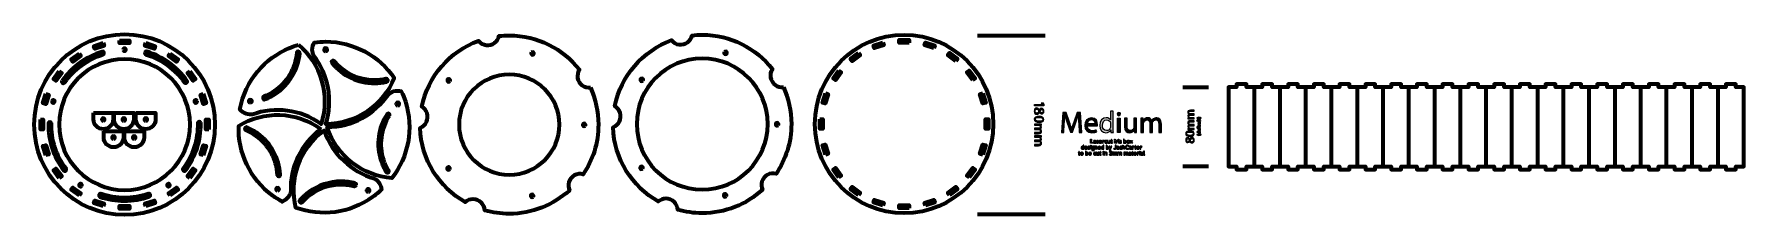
# Model space of a CAD drawing. Header units: inches. Extents: x -572 to 1154, y 60 to 244.
import ezdxf

# ---------------------------------------------------------------- set-up
doc = ezdxf.new("R2010")
doc.units = ezdxf.units.IN
doc.header["$MEASUREMENT"] = 0
doc.layers.add('Layer 1', color=7, linetype='Continuous')

# ---------------------------------------------------------------- blocks, each defined once
blk = doc.blocks.new('block 2')
at = {"layer": 'Layer 1', "color": 7, "lineweight": 100, "true_color": 0xffffff}
for points, knots in [([(-305.1, 233.6), (-330.8, 226.2), (-352.6, 206.5), (-361.5, 179.1), (-362.7, 175.5), (-363.6, 171.8), (-364.2, 168.2), (-362.7, 166.2), (-360.5, 164.6), (-357.9, 163.8), (-355.8, 163.1), (-353.7, 163), (-351.6, 163.3), (-329.1, 171.3), (-303.3, 168.5), (-282.4, 153.6), (-272.8, 183.3), (-282.8, 214.6), (-305.1, 233.6)], [0, 0, 0, 0, 1, 1, 1, 2, 2, 2, 3, 3, 3, 4, 4, 4, 5, 5, 5, 6, 6, 6, 6]), ([(-306.4, 213), (-311.6, 197.1), (-323.4, 184.6), (-339, 178.5), (-339.2, 178.5), (-339.3, 178.4), (-339.5, 178.4), (-340.1, 178.4), (-340.7, 178.8), (-340.9, 179.4), (-341.2, 180.2), (-340.8, 181), (-340.1, 181.3), (-325.4, 187.1), (-314.2, 198.9), (-309.3, 213.9), (-308.1, 217.6), (-307.3, 221.5), (-306.9, 225.4), (-306.9, 226.1), (-306.2, 226.7), (-305.4, 226.7), (-305.4, 226.7), (-305.3, 226.7), (-305.3, 226.7), (-304.9, 226.7), (-304.5, 226.5), (-304.3, 226.2), (-304, 225.9), (-303.9, 225.5), (-303.9, 225.1), (-304.3, 221), (-305.2, 216.9), (-306.4, 213)], [0, 0, 0, 0, 1, 1, 1, 2, 2, 2, 3, 3, 3, 4, 4, 4, 5, 5, 5, 6, 6, 6, 7, 7, 7, 8, 8, 8, 9, 9, 9, 10, 10, 10, 11, 11, 11, 11]), ([(-277.8, 236.7), (-281.6, 236.7), (-285.3, 236.4), (-289, 235.9), (-290.4, 233.8), (-291.2, 231.3), (-291.2, 228.6), (-291.2, 226.4), (-290.7, 224.3), (-289.7, 222.4), (-275.2, 203.5), (-269.9, 178), (-277.6, 153.6), (-246.4, 153.7), (-219.7, 172.8), (-208.5, 199.9), (-223.5, 222.1), (-248.9, 236.7), (-277.8, 236.7)], [0, 0, 0, 0, 1, 1, 1, 2, 2, 2, 3, 3, 3, 4, 4, 4, 5, 5, 5, 6, 6, 6, 6]), ([(-277.8, 227.1), (-278.6, 227.1), (-279.3, 227.8), (-279.3, 228.6), (-279.3, 229.4), (-278.6, 230.1), (-277.8, 230.1), (-276.9, 230.1), (-276.3, 229.4), (-276.3, 228.6), (-276.3, 227.8), (-276.9, 227.1), (-277.8, 227.1)], [0, 0, 0, 0, 1, 1, 1, 2, 2, 2, 3, 3, 3, 4, 4, 4, 4]), ([(-216.2, 196.2), (-220.2, 195.3), (-224.4, 194.8), (-228.5, 194.8), (-245.2, 194.8), (-260.8, 202.2), (-271.3, 215.1), (-271.6, 215.4), (-271.7, 215.8), (-271.7, 216.2), (-271.6, 216.6), (-271.4, 217), (-271.1, 217.2), (-270.8, 217.4), (-270.5, 217.5), (-270.2, 217.5), (-269.7, 217.5), (-269.3, 217.3), (-269, 217), (-259, 204.8), (-244.3, 197.8), (-228.5, 197.8), (-224.6, 197.8), (-220.7, 198.2), (-216.9, 199.1), (-216.8, 199.1), (-216.7, 199.1), (-216.6, 199.1), (-215.9, 199.1), (-215.3, 198.6), (-215.1, 198), (-215, 197.6), (-215.1, 197.2), (-215.3, 196.8), (-215.5, 196.5), (-215.9, 196.3), (-216.2, 196.2)], [0, 0, 0, 0, 1, 1, 1, 2, 2, 2, 3, 3, 3, 4, 4, 4, 5, 5, 5, 6, 6, 6, 7, 7, 7, 8, 8, 8, 9, 9, 9, 10, 10, 10, 11, 11, 11, 12, 12, 12, 12]), ([(-353.8, 175.1), (-354.6, 175.1), (-355.3, 175.8), (-355.3, 176.6), (-355.3, 177.4), (-354.6, 178.1), (-353.8, 178.1), (-353, 178.1), (-352.3, 177.4), (-352.3, 176.6), (-352.3, 175.8), (-353, 175.1), (-353.8, 175.1)], [0, 0, 0, 0, 1, 1, 1, 2, 2, 2, 3, 3, 3, 4, 4, 4, 4]), ([(-197.3, 176.3), (-198.5, 179.9), (-199.9, 183.4), (-201.5, 186.7), (-203.9, 187.4), (-206.6, 187.4), (-209.1, 186.6), (-211.3, 185.9), (-213.1, 184.7), (-214.6, 183.2), (-228.1, 163.6), (-250.6, 150.6), (-276.3, 150.4), (-266.6, 120.8), (-240.1, 101.3), (-210.9, 99), (-194.4, 120.2), (-188.4, 148.8), (-197.3, 176.3)], [0, 0, 0, 0, 1, 1, 1, 2, 2, 2, 3, 3, 3, 4, 4, 4, 5, 5, 5, 6, 6, 6, 6]), ([(-205, 172.3), (-205.8, 172.3), (-206.5, 172.9), (-206.5, 173.8), (-206.5, 174.6), (-205.8, 175.3), (-205, 175.3), (-204.2, 175.3), (-203.5, 174.6), (-203.5, 173.8), (-203.5, 172.9), (-204.2, 172.3), (-205, 172.3)], [0, 0, 0, 0, 1, 1, 1, 2, 2, 2, 3, 3, 3, 4, 4, 4, 4]), ([(-282.4, 148.5), (-307.7, 166.8), (-340.5, 167.1), (-365.5, 151.7), (-366.4, 124.9), (-354.4, 98.2), (-331.1, 81.2), (-328, 79), (-324.8, 77), (-321.5, 75.2), (-319.2, 76.1), (-317.1, 77.7), (-315.5, 79.9), (-314.1, 81.7), (-313.4, 83.7), (-313, 85.7), (-313.7, 109.6), (-303, 133.3), (-282.4, 148.5)], [0, 0, 0, 0, 1, 1, 1, 2, 2, 2, 3, 3, 3, 4, 4, 4, 5, 5, 5, 6, 6, 6, 6]), ([(-213.3, 161.9), (-221.8, 148.6), (-223.9, 132.4), (-219.1, 117.4), (-217.9, 113.7), (-216.2, 110.1), (-214.2, 106.8), (-214, 106.4), (-214, 106), (-214.1, 105.6), (-214.2, 105.3), (-214.4, 104.9), (-214.8, 104.7), (-215, 104.6), (-215.3, 104.5), (-215.5, 104.5), (-216.1, 104.5), (-216.5, 104.8), (-216.8, 105.2), (-218.9, 108.8), (-220.6, 112.6), (-221.9, 116.5), (-227.1, 132.3), (-224.8, 149.5), (-215.8, 163.5), (-215.5, 163.9), (-215.1, 164.2), (-214.6, 164.2), (-214.3, 164.2), (-214, 164.1), (-213.8, 163.9), (-213.1, 163.5), (-212.9, 162.6), (-213.3, 161.9)], [0, 0, 0, 0, 1, 1, 1, 2, 2, 2, 3, 3, 3, 4, 4, 4, 5, 5, 5, 6, 6, 6, 7, 7, 7, 8, 8, 8, 9, 9, 9, 10, 10, 10, 11, 11, 11, 11]), ([(-324, 101.4), (-324.3, 101.1), (-324.6, 100.9), (-325, 100.9), (-325.1, 100.9), (-325.1, 100.9), (-325.1, 100.9), (-325.9, 100.9), (-326.6, 101.5), (-326.6, 102.3), (-327.5, 118), (-335.3, 132.4), (-348.1, 141.6), (-351.2, 143.9), (-354.7, 145.9), (-358.2, 147.4), (-358.6, 147.6), (-358.9, 147.9), (-359, 148.2), (-359.2, 148.6), (-359.2, 149), (-359, 149.4), (-358.8, 149.9), (-358.2, 150.3), (-357.6, 150.3), (-357.4, 150.3), (-357.2, 150.2), (-357.1, 150.2), (-353.3, 148.5), (-349.7, 146.5), (-346.3, 144), (-332.8, 134.3), (-324.6, 119.1), (-323.6, 102.5), (-323.6, 102.1), (-323.7, 101.7), (-324, 101.4)], [0, 0, 0, 0, 1, 1, 1, 2, 2, 2, 3, 3, 3, 4, 4, 4, 5, 5, 5, 6, 6, 6, 7, 7, 7, 8, 8, 8, 9, 9, 9, 10, 10, 10, 11, 11, 11, 12, 12, 12, 12]), ([(-224, 94.5), (-225.3, 96.3), (-227, 97.7), (-228.8, 98.6), (-251.7, 105.4), (-271, 122.9), (-279.1, 147.2), (-304.3, 128.8), (-314.6, 97.6), (-307.8, 69.1), (-282.6, 60), (-253.4, 63.1), (-230.1, 80), (-227, 82.3), (-224.1, 84.7), (-221.4, 87.3), (-221.6, 89.8), (-222.4, 92.3), (-224, 94.5)], [0, 0, 0, 0, 1, 1, 1, 2, 2, 2, 3, 3, 3, 4, 4, 4, 5, 5, 5, 6, 6, 6, 6]), ([(-326.3, 86.3), (-327.2, 86.3), (-327.8, 86.9), (-327.8, 87.8), (-327.8, 88.6), (-327.2, 89.3), (-326.3, 89.3), (-325.5, 89.3), (-324.8, 88.6), (-324.8, 87.8), (-324.8, 86.9), (-325.5, 86.3), (-326.3, 86.3)], [0, 0, 0, 0, 1, 1, 1, 2, 2, 2, 3, 3, 3, 4, 4, 4, 4]), ([(-246.9, 91.9), (-247.1, 91.2), (-247.7, 90.8), (-248.4, 90.8), (-248.5, 90.8), (-248.6, 90.8), (-248.8, 90.8), (-253.1, 92), (-257.6, 92.6), (-262.1, 92.6), (-273.2, 92.6), (-283.8, 89.1), (-292.8, 82.6), (-296, 80.3), (-298.9, 77.6), (-301.4, 74.7), (-301.7, 74.4), (-302.1, 74.2), (-302.6, 74.2), (-302.9, 74.2), (-303.3, 74.3), (-303.5, 74.5), (-303.8, 74.8), (-304, 75.2), (-304.1, 75.6), (-304.1, 76), (-303.9, 76.4), (-303.7, 76.7), (-301, 79.8), (-297.9, 82.6), (-294.5, 85), (-285, 91.9), (-273.8, 95.6), (-262.1, 95.6), (-257.4, 95.6), (-252.6, 94.9), (-248, 93.7), (-247.6, 93.6), (-247.3, 93.4), (-247.1, 93), (-246.9, 92.7), (-246.8, 92.3), (-246.9, 91.9)], [0, 0, 0, 0, 1, 1, 1, 2, 2, 2, 3, 3, 3, 4, 4, 4, 5, 5, 5, 6, 6, 6, 7, 7, 7, 8, 8, 8, 9, 9, 9, 10, 10, 10, 11, 11, 11, 12, 12, 12, 13, 13, 13, 14, 14, 14, 14]), ([(-234.9, 85.1), (-235.7, 85.1), (-236.4, 85.8), (-236.4, 86.6), (-236.4, 87.4), (-235.7, 88.1), (-234.9, 88.1), (-234, 88.1), (-233.4, 87.4), (-233.4, 86.6), (-233.4, 85.8), (-234, 85.1), (-234.9, 85.1)], [0, 0, 0, 0, 1, 1, 1, 2, 2, 2, 3, 3, 3, 4, 4, 4, 4])]:
    blk.add_open_spline(points, degree=3, knots=knots, dxfattribs=at)
blk = doc.blocks.new('block 3')
at = {"layer": 'Layer 1', "color": 7, "lineweight": 100, "true_color": 0xffffff}
for points in [[(659.6, 190.8), (651.6, 190.8), (651.6, 193.8), (641.6, 193.8), (641.6, 190.8), (633.6, 190.8), (633.6, 110.8), (641.6, 110.8), (641.6, 107.8), (651.6, 107.8), (651.6, 110.8), (659.6, 110.8), (659.6, 190.8)], [(659.6, 110.8), (667.6, 110.8), (667.6, 107.8), (677.6, 107.8), (677.6, 110.8), (685.6, 110.8), (685.6, 190.8), (677.6, 190.8), (677.6, 193.8), (667.6, 193.8), (667.6, 190.8), (659.6, 190.8)], [(685.6, 110.8), (693.6, 110.8), (693.6, 107.8), (703.6, 107.8), (703.6, 110.8), (711.6, 110.8), (711.6, 190.8), (703.6, 190.8), (703.6, 193.8), (693.6, 193.8), (693.6, 190.8), (685.6, 190.8)], [(711.6, 110.8), (719.6, 110.8), (719.6, 107.8), (729.6, 107.8), (729.6, 110.8), (737.6, 110.8), (737.6, 190.8), (729.6, 190.8), (729.6, 193.8), (719.6, 193.8), (719.6, 190.8), (711.6, 190.8)], [(737.6, 110.8), (745.6, 110.8), (745.6, 107.8), (755.6, 107.8), (755.6, 110.8), (763.6, 110.8), (763.6, 190.8), (755.6, 190.8), (755.6, 193.8), (745.6, 193.8), (745.6, 190.8), (737.6, 190.8)], [(763.6, 110.8), (771.6, 110.8), (771.6, 107.8), (781.6, 107.8), (781.6, 110.8), (789.6, 110.8), (789.6, 190.8), (781.6, 190.8), (781.6, 193.8), (771.6, 193.8), (771.6, 190.8), (763.6, 190.8)], [(789.6, 110.8), (797.6, 110.8), (797.6, 107.8), (807.6, 107.8), (807.6, 110.8), (815.6, 110.8), (815.6, 190.8), (807.6, 190.8), (807.6, 193.8), (797.6, 193.8), (797.6, 190.8), (789.6, 190.8)], [(815.6, 110.8), (823.6, 110.8), (823.6, 107.8), (833.6, 107.8), (833.6, 110.8), (841.6, 110.8), (841.6, 190.8), (833.6, 190.8), (833.6, 193.8), (823.6, 193.8), (823.6, 190.8), (815.6, 190.8)], [(841.6, 110.8), (849.6, 110.8), (849.6, 107.8), (859.6, 107.8), (859.6, 110.8), (867.6, 110.8), (867.6, 190.8), (859.6, 190.8), (859.6, 193.8), (849.6, 193.8), (849.6, 190.8), (841.6, 190.8)], [(867.6, 110.8), (875.6, 110.8), (875.6, 107.8), (885.6, 107.8), (885.6, 110.8), (893.6, 110.8), (893.6, 190.8), (885.6, 190.8), (885.6, 193.8), (875.6, 193.8), (875.6, 190.8), (867.6, 190.8)], [(893.6, 110.8), (901.6, 110.8), (901.6, 107.8), (911.6, 107.8), (911.6, 110.8), (919.6, 110.8), (919.6, 190.8), (911.6, 190.8), (911.6, 193.8), (901.6, 193.8), (901.6, 190.8), (893.6, 190.8)], [(919.6, 110.8), (927.6, 110.8), (927.6, 107.8), (937.6, 107.8), (937.6, 110.8), (945.6, 110.8), (945.6, 190.8), (937.6, 190.8), (937.6, 193.8), (927.6, 193.8), (927.6, 190.8), (919.6, 190.8)], [(945.6, 110.8), (953.6, 110.8), (953.6, 107.8), (963.6, 107.8), (963.6, 110.8), (971.6, 110.8), (971.6, 190.8), (963.6, 190.8), (963.6, 193.8), (953.6, 193.8), (953.6, 190.8), (945.6, 190.8)], [(971.6, 110.8), (979.6, 110.8), (979.6, 107.8), (989.6, 107.8), (989.6, 110.8), (997.6, 110.8), (997.6, 190.8), (989.6, 190.8), (989.6, 193.8), (979.6, 193.8), (979.6, 190.8), (971.6, 190.8)], [(997.6, 110.8), (1005.6, 110.8), (1005.6, 107.8), (1015.6, 107.8), (1015.6, 110.8), (1023.6, 110.8), (1023.6, 190.8), (1015.6, 190.8), (1015.6, 193.8), (1005.6, 193.8), (1005.6, 190.8), (997.6, 190.8)], [(1023.6, 110.8), (1031.6, 110.8), (1031.6, 107.8), (1041.6, 107.8), (1041.6, 110.8), (1049.6, 110.8), (1049.6, 190.8), (1041.6, 190.8), (1041.6, 193.8), (1031.6, 193.8), (1031.6, 190.8), (1023.6, 190.8)], [(1049.6, 110.8), (1057.6, 110.8), (1057.6, 107.8), (1067.6, 107.8), (1067.6, 110.8), (1075.6, 110.8), (1075.6, 190.8), (1067.6, 190.8), (1067.6, 193.8), (1057.6, 193.8), (1057.6, 190.8), (1049.6, 190.8)], [(1075.6, 110.8), (1083.6, 110.8), (1083.6, 107.8), (1093.6, 107.8), (1093.6, 110.8), (1101.6, 110.8), (1101.6, 190.8), (1093.6, 190.8), (1093.6, 193.8), (1083.6, 193.8), (1083.6, 190.8), (1075.6, 190.8)], [(1101.6, 110.8), (1109.6, 110.8), (1109.6, 107.8), (1119.6, 107.8), (1119.6, 110.8), (1127.6, 110.8), (1127.6, 190.8), (1119.6, 190.8), (1119.6, 193.8), (1109.6, 193.8), (1109.6, 190.8), (1101.6, 190.8)], [(1127.6, 110.8), (1135.6, 110.8), (1135.6, 107.8), (1145.6, 107.8), (1145.6, 110.8), (1153.6, 110.8), (1153.6, 190.8), (1145.6, 190.8), (1145.6, 193.8), (1135.6, 193.8), (1135.6, 190.8), (1127.6, 190.8)]]:
    blk.add_lwpolyline(points, dxfattribs=at)
blk = doc.blocks.new('block 4')
at = {"layer": 'Layer 1', "color": 7, "lineweight": 100, "true_color": 0xffffff}
for points, knots in [([(-512, 164.8), (-512, 164.8), (-512, 158.3), (-512, 158.3), (-512, 152.8), (-507.6, 148.4), (-502.1, 148.4), (-496.7, 148.4), (-492.2, 152.8), (-492.2, 158.3), (-492.2, 158.3), (-492.2, 164.8), (-492.2, 164.8), (-492.2, 164.8), (-512, 164.8), (-512, 164.8)], [0, 0, 0, 0, 1, 1, 1, 2, 2, 2, 3, 3, 3, 4, 4, 4, 5, 5, 5, 5]), ([(-502.1, 156.9), (-502.9, 156.9), (-503.5, 157.5), (-503.5, 158.3), (-503.5, 159), (-502.9, 159.6), (-502.1, 159.6), (-501.4, 159.6), (-500.8, 159), (-500.8, 158.3), (-500.8, 157.5), (-501.4, 156.9), (-502.1, 156.9)], [0, 0, 0, 0, 1, 1, 1, 2, 2, 2, 3, 3, 3, 4, 4, 4, 4]), ([(-491.3, 164.8), (-491.3, 164.8), (-491.3, 158.3), (-491.3, 158.3), (-491.3, 152.8), (-486.8, 148.4), (-481.4, 148.4), (-475.9, 148.4), (-471.5, 152.8), (-471.5, 158.3), (-471.5, 158.3), (-471.5, 164.8), (-471.5, 164.8), (-471.5, 164.8), (-491.3, 164.8), (-491.3, 164.8)], [0, 0, 0, 0, 1, 1, 1, 2, 2, 2, 3, 3, 3, 4, 4, 4, 5, 5, 5, 5]), ([(-481.4, 156.9), (-482.1, 156.9), (-482.7, 157.5), (-482.7, 158.3), (-482.7, 159), (-482.1, 159.6), (-481.4, 159.6), (-480.6, 159.6), (-480, 159), (-480, 158.3), (-480, 157.5), (-480.6, 156.9), (-481.4, 156.9)], [0, 0, 0, 0, 1, 1, 1, 2, 2, 2, 3, 3, 3, 4, 4, 4, 4]), ([(-469.2, 164.8), (-469.2, 164.8), (-469.2, 158.3), (-469.2, 158.3), (-469.2, 152.8), (-464.8, 148.4), (-459.3, 148.4), (-453.8, 148.4), (-449.4, 152.8), (-449.4, 158.3), (-449.4, 158.3), (-449.4, 164.8), (-449.4, 164.8), (-449.4, 164.8), (-469.2, 164.8), (-469.2, 164.8)], [0, 0, 0, 0, 1, 1, 1, 2, 2, 2, 3, 3, 3, 4, 4, 4, 5, 5, 5, 5]), ([(-459.3, 156.9), (-460, 156.9), (-460.6, 157.5), (-460.6, 158.3), (-460.6, 159), (-460, 159.6), (-459.3, 159.6), (-458.6, 159.6), (-457.9, 159), (-457.9, 158.3), (-457.9, 157.5), (-458.6, 156.9), (-459.3, 156.9)], [0, 0, 0, 0, 1, 1, 1, 2, 2, 2, 3, 3, 3, 4, 4, 4, 4]), ([(-501.7, 146.4), (-501.7, 146.4), (-501.7, 140), (-501.7, 140), (-501.7, 134.5), (-497.3, 130.1), (-491.8, 130.1), (-486.3, 130.1), (-481.9, 134.5), (-481.9, 140), (-481.9, 140), (-481.9, 146.4), (-481.9, 146.4), (-481.9, 146.4), (-501.7, 146.4), (-501.7, 146.4)], [0, 0, 0, 0, 1, 1, 1, 2, 2, 2, 3, 3, 3, 4, 4, 4, 5, 5, 5, 5]), ([(-491.8, 138.6), (-492.5, 138.6), (-493.1, 139.2), (-493.1, 140), (-493.1, 140.7), (-492.5, 141.3), (-491.8, 141.3), (-491.1, 141.3), (-490.4, 140.7), (-490.4, 140), (-490.4, 139.2), (-491.1, 138.6), (-491.8, 138.6)], [0, 0, 0, 0, 1, 1, 1, 2, 2, 2, 3, 3, 3, 4, 4, 4, 4]), ([(-480.8, 146.4), (-480.8, 146.4), (-480.8, 140), (-480.8, 140), (-480.8, 134.5), (-476.4, 130.1), (-470.9, 130.1), (-465.5, 130.1), (-461, 134.5), (-461, 140), (-461, 140), (-461, 146.4), (-461, 146.4), (-461, 146.4), (-480.8, 146.4), (-480.8, 146.4)], [0, 0, 0, 0, 1, 1, 1, 2, 2, 2, 3, 3, 3, 4, 4, 4, 5, 5, 5, 5]), ([(-470.9, 138.6), (-471.7, 138.6), (-472.3, 139.2), (-472.3, 140), (-472.3, 140.7), (-471.7, 141.3), (-470.9, 141.3), (-470.2, 141.3), (-469.6, 140.7), (-469.6, 140), (-469.6, 139.2), (-470.2, 138.6), (-470.9, 138.6)], [0, 0, 0, 0, 1, 1, 1, 2, 2, 2, 3, 3, 3, 4, 4, 4, 4])]:
    blk.add_open_spline(points, degree=3, knots=knots, dxfattribs=at)
blk = doc.blocks.new('block 8')
at = {"layer": 'Layer 1', "true_color": 0xffffff}
h = blk.add_hatch(color=7, dxfattribs=at)
h.dxf.hatch_style = 2
edge = h.paths.add_edge_path()
edge.add_spline(control_points=[(439.9, 169.8), (441.1, 169.8), (442, 169.1), (442.5, 167.9), (442.5, 167.9), (442.5, 167.9), (442.5, 167.9), (443, 169), (443.8, 169.5), (444.7, 169.5), (446.2, 169.5), (447.2, 168.2), (447.2, 166.5), (447.2, 164.7), (446, 163.7), (444.9, 163.7), (444.1, 163.7), (443.2, 164.1), (442.6, 165.3), (442.6, 165.3), (442.6, 165.3), (442.6, 165.3), (442.1, 164.1), (441.3, 163.4), (440.1, 163.4), (438.5, 163.4), (437.4, 164.8), (437.4, 166.6), (437.4, 168.6), (438.5, 169.8), (439.9, 169.8)], knot_values=[0, 0, 0, 0, 1, 1, 1, 2, 2, 2, 3, 3, 3, 4, 4, 4, 5, 5, 5, 6, 6, 6, 7, 7, 7, 8, 8, 8, 9, 9, 9, 10, 10, 10, 10], degree=3, periodic=1)
edge = h.paths.add_edge_path()
edge.add_spline(control_points=[(440, 164.7), (441.1, 164.7), (441.7, 165.5), (442.1, 166.8), (441.7, 167.9), (441, 168.5), (440.1, 168.5), (439.1, 168.6), (438.3, 167.8), (438.3, 166.6), (438.3, 165.4), (439, 164.7), (440, 164.7)], knot_values=[0, 0, 0, 0, 1, 1, 1, 2, 2, 2, 3, 3, 3, 4, 4, 4, 4], degree=3, periodic=1)
edge = h.paths.add_edge_path()
edge.add_spline(control_points=[(444.8, 168.2), (443.8, 168.2), (443.3, 167.5), (443, 166.4), (443.3, 165.6), (443.9, 165), (444.7, 165), (445.5, 165), (446.3, 165.4), (446.3, 166.6), (446.3, 167.7), (445.6, 168.2), (444.8, 168.2)], knot_values=[0, 0, 0, 0, 1, 1, 1, 2, 2, 2, 3, 3, 3, 4, 4, 4, 4], degree=3, periodic=1)
at = {"layer": 'Layer 1', "lineweight": 0}
for points, knots in [([(439.9, 169.8), (441.1, 169.8), (442, 169.1), (442.5, 167.9), (442.5, 167.9), (442.5, 167.9), (442.5, 167.9), (443, 169), (443.8, 169.5), (444.7, 169.5), (446.2, 169.5), (447.2, 168.2), (447.2, 166.5), (447.2, 164.7), (446, 163.7), (444.9, 163.7), (444.1, 163.7), (443.2, 164.1), (442.6, 165.3), (442.6, 165.3), (442.6, 165.3), (442.6, 165.3), (442.1, 164.1), (441.3, 163.4), (440.1, 163.4), (438.5, 163.4), (437.4, 164.8), (437.4, 166.6), (437.4, 168.6), (438.5, 169.8), (439.9, 169.8)], [0, 0, 0, 0, 1, 1, 1, 2, 2, 2, 3, 3, 3, 4, 4, 4, 5, 5, 5, 6, 6, 6, 7, 7, 7, 8, 8, 8, 9, 9, 9, 10, 10, 10, 10]), ([(440, 164.7), (441.1, 164.7), (441.7, 165.5), (442.1, 166.8), (441.7, 167.9), (441, 168.5), (440.1, 168.5), (439.1, 168.6), (438.3, 167.8), (438.3, 166.6), (438.3, 165.4), (439, 164.7), (440, 164.7)], [0, 0, 0, 0, 1, 1, 1, 2, 2, 2, 3, 3, 3, 4, 4, 4, 4]), ([(444.8, 168.2), (443.8, 168.2), (443.3, 167.5), (443, 166.4), (443.3, 165.6), (443.9, 165), (444.7, 165), (445.5, 165), (446.3, 165.4), (446.3, 166.6), (446.3, 167.7), (445.6, 168.2), (444.8, 168.2)], [0, 0, 0, 0, 1, 1, 1, 2, 2, 2, 3, 3, 3, 4, 4, 4, 4])]:
    blk.add_open_spline(points, degree=3, knots=knots, dxfattribs=at)
blk = doc.blocks.new('block 7')
at = {"layer": 'Layer 1', "true_color": 0xffffff}
h = blk.add_hatch(color=7, dxfattribs=at)
h.dxf.hatch_style = 2
h.paths.add_polyline_path([(445.8, 173.3), (445.8, 173.3), (444.9, 175), (445.9, 175.2), (447, 173.2), (447, 172.1), (437.7, 172.1), (437.7, 173.3)])
h = blk.add_hatch(color=7, dxfattribs=at)
h.dxf.hatch_style = 2
edge = h.paths.add_edge_path()
edge.add_spline(control_points=[(442.4, 155.2), (439.3, 155.2), (437.5, 156.3), (437.5, 158.4), (437.5, 160.2), (439.2, 161.4), (442.3, 161.5), (445.4, 161.5), (447.1, 160.1), (447.1, 158.2), (447.1, 156.3), (445.4, 155.2), (442.4, 155.2)], knot_values=[0, 0, 0, 0, 1, 1, 1, 2, 2, 2, 3, 3, 3, 4, 4, 4, 4], degree=3, periodic=1)
edge = h.paths.add_edge_path()
edge.add_spline(control_points=[(442.3, 160.2), (439.9, 160.2), (438.5, 159.5), (438.5, 158.3), (438.5, 157), (440, 156.4), (442.4, 156.4), (444.7, 156.4), (446.2, 157), (446.2, 158.3), (446.2, 159.4), (444.8, 160.2), (442.3, 160.2)], knot_values=[0, 0, 0, 0, 1, 1, 1, 2, 2, 2, 3, 3, 3, 4, 4, 4, 4], degree=3, periodic=1)
h = blk.add_hatch(color=7, dxfattribs=at)
h.dxf.hatch_style = 2
edge = h.paths.add_edge_path()
edge.add_spline(control_points=[(442.7, 153.6), (443.4, 153.6), (444, 153.6), (444.6, 153.6), (444.6, 153.6), (444.6, 152.5), (444.6, 152.5), (444.6, 152.5), (443.5, 152.5), (443.5, 152.5), (443.5, 152.5), (443.5, 152.4), (443.5, 152.4), (444.1, 152.1), (444.8, 151.4), (444.8, 150.3), (444.8, 149.3), (444.2, 148.6), (443.4, 148.3), (443.4, 148.3), (443.4, 148.3), (443.4, 148.3), (443.8, 148.1), (444.1, 147.8), (444.3, 147.5), (444.6, 147.1), (444.8, 146.6), (444.8, 146), (444.8, 145.1), (444.2, 143.7), (441.8, 143.7), (441.8, 143.7), (437.7, 143.7), (437.7, 143.7), (437.7, 143.7), (437.7, 144.9), (437.7, 144.9), (437.7, 144.9), (441.6, 144.9), (441.6, 144.9), (442.9, 144.9), (443.7, 145.4), (443.7, 146.4), (443.7, 147.1), (443.2, 147.7), (442.6, 147.9), (442.4, 148), (442.2, 148), (442, 148), (442, 148), (437.7, 148), (437.7, 148), (437.7, 148), (437.7, 149.3), (437.7, 149.3), (437.7, 149.3), (441.8, 149.3), (441.8, 149.3), (442.9, 149.3), (443.7, 149.7), (443.7, 150.7), (443.7, 151.5), (443.1, 152.1), (442.5, 152.3), (442.3, 152.3), (442.1, 152.4), (441.9, 152.4), (441.9, 152.4), (437.7, 152.4), (437.7, 152.4), (437.7, 152.4), (437.7, 153.6), (437.7, 153.6), (437.7, 153.6), (442.7, 153.6), (442.7, 153.6), (442.7, 153.6), (442.7, 153.6), (442.7, 153.6)], knot_values=[0, 0, 0, 0, 1, 1, 1, 2, 2, 2, 3, 3, 3, 4, 4, 4, 5, 5, 5, 6, 6, 6, 7, 7, 7, 8, 8, 8, 9, 9, 9, 10, 10, 10, 11, 11, 11, 12, 12, 12, 13, 13, 13, 14, 14, 14, 15, 15, 15, 16, 16, 16, 17, 17, 17, 18, 18, 18, 19, 19, 19, 20, 20, 20, 21, 21, 21, 22, 22, 22, 23, 23, 23, 24, 24, 24, 25, 25, 25, 26, 26, 26, 26], degree=3, periodic=1)
h = blk.add_hatch(color=7, dxfattribs=at)
h.dxf.hatch_style = 2
edge = h.paths.add_edge_path()
edge.add_spline(control_points=[(442.7, 141.6), (443.4, 141.6), (444, 141.7), (444.6, 141.7), (444.6, 141.7), (444.6, 140.6), (444.6, 140.6), (444.6, 140.6), (443.5, 140.5), (443.5, 140.5), (443.5, 140.5), (443.5, 140.5), (443.5, 140.5), (444.1, 140.1), (444.8, 139.5), (444.8, 138.3), (444.8, 137.4), (444.2, 136.7), (443.4, 136.4), (443.4, 136.4), (443.4, 136.3), (443.4, 136.3), (443.8, 136.1), (444.1, 135.8), (444.3, 135.6), (444.6, 135.1), (444.8, 134.7), (444.8, 134), (444.8, 133.1), (444.2, 131.7), (441.8, 131.7), (441.8, 131.7), (437.7, 131.7), (437.7, 131.7), (437.7, 131.7), (437.7, 133), (437.7, 133), (437.7, 133), (441.6, 133), (441.6, 133), (442.9, 133), (443.7, 133.5), (443.7, 134.5), (443.7, 135.2), (443.2, 135.8), (442.6, 136), (442.4, 136), (442.2, 136.1), (442, 136.1), (442, 136.1), (437.7, 136.1), (437.7, 136.1), (437.7, 136.1), (437.7, 137.3), (437.7, 137.3), (437.7, 137.3), (441.8, 137.3), (441.8, 137.3), (442.9, 137.3), (443.7, 137.8), (443.7, 138.8), (443.7, 139.5), (443.1, 140.1), (442.5, 140.3), (442.3, 140.4), (442.1, 140.4), (441.9, 140.4), (441.9, 140.4), (437.7, 140.4), (437.7, 140.4), (437.7, 140.4), (437.7, 141.6), (437.7, 141.6), (437.7, 141.6), (442.7, 141.6), (442.7, 141.6), (442.7, 141.6), (442.7, 141.6), (442.7, 141.6)], knot_values=[0, 0, 0, 0, 1, 1, 1, 2, 2, 2, 3, 3, 3, 4, 4, 4, 5, 5, 5, 6, 6, 6, 7, 7, 7, 8, 8, 8, 9, 9, 9, 10, 10, 10, 11, 11, 11, 12, 12, 12, 13, 13, 13, 14, 14, 14, 15, 15, 15, 16, 16, 16, 17, 17, 17, 18, 18, 18, 19, 19, 19, 20, 20, 20, 21, 21, 21, 22, 22, 22, 23, 23, 23, 24, 24, 24, 25, 25, 25, 26, 26, 26, 26], degree=3, periodic=1)
at = {"layer": 'Layer 1', "lineweight": 0}
blk.add_lwpolyline([(445.8, 173.3), (445.8, 173.3), (444.9, 175), (445.9, 175.2), (447, 173.2), (447, 172.1), (437.7, 172.1), (437.7, 173.3), (445.8, 173.3), (445.8, 173.3)], dxfattribs=at)
for points, knots in [([(442.4, 155.2), (439.3, 155.2), (437.5, 156.3), (437.5, 158.4), (437.5, 160.2), (439.2, 161.4), (442.3, 161.5), (445.4, 161.5), (447.1, 160.1), (447.1, 158.2), (447.1, 156.3), (445.4, 155.2), (442.4, 155.2)], [0, 0, 0, 0, 1, 1, 1, 2, 2, 2, 3, 3, 3, 4, 4, 4, 4]), ([(442.3, 160.2), (439.9, 160.2), (438.5, 159.5), (438.5, 158.3), (438.5, 157), (440, 156.4), (442.4, 156.4), (444.7, 156.4), (446.2, 157), (446.2, 158.3), (446.2, 159.4), (444.8, 160.2), (442.3, 160.2)], [0, 0, 0, 0, 1, 1, 1, 2, 2, 2, 3, 3, 3, 4, 4, 4, 4]), ([(442.7, 153.6), (443.4, 153.6), (444, 153.6), (444.6, 153.6), (444.6, 153.6), (444.6, 152.5), (444.6, 152.5), (444.6, 152.5), (443.5, 152.5), (443.5, 152.5), (443.5, 152.5), (443.5, 152.4), (443.5, 152.4), (444.1, 152.1), (444.8, 151.4), (444.8, 150.3), (444.8, 149.3), (444.2, 148.6), (443.4, 148.3), (443.4, 148.3), (443.4, 148.3), (443.4, 148.3), (443.8, 148.1), (444.1, 147.8), (444.3, 147.5), (444.6, 147.1), (444.8, 146.6), (444.8, 146), (444.8, 145.1), (444.2, 143.7), (441.8, 143.7), (441.8, 143.7), (437.7, 143.7), (437.7, 143.7), (437.7, 143.7), (437.7, 144.9), (437.7, 144.9), (437.7, 144.9), (441.6, 144.9), (441.6, 144.9), (442.9, 144.9), (443.7, 145.4), (443.7, 146.4), (443.7, 147.1), (443.2, 147.7), (442.6, 147.9), (442.4, 148), (442.2, 148), (442, 148), (442, 148), (437.7, 148), (437.7, 148), (437.7, 148), (437.7, 149.3), (437.7, 149.3), (437.7, 149.3), (441.8, 149.3), (441.8, 149.3), (442.9, 149.3), (443.7, 149.7), (443.7, 150.7), (443.7, 151.5), (443.1, 152.1), (442.5, 152.3), (442.3, 152.3), (442.1, 152.4), (441.9, 152.4), (441.9, 152.4), (437.7, 152.4), (437.7, 152.4), (437.7, 152.4), (437.7, 153.6), (437.7, 153.6), (437.7, 153.6), (442.7, 153.6), (442.7, 153.6), (442.7, 153.6), (442.7, 153.6), (442.7, 153.6)], [0, 0, 0, 0, 1, 1, 1, 2, 2, 2, 3, 3, 3, 4, 4, 4, 5, 5, 5, 6, 6, 6, 7, 7, 7, 8, 8, 8, 9, 9, 9, 10, 10, 10, 11, 11, 11, 12, 12, 12, 13, 13, 13, 14, 14, 14, 15, 15, 15, 16, 16, 16, 17, 17, 17, 18, 18, 18, 19, 19, 19, 20, 20, 20, 21, 21, 21, 22, 22, 22, 23, 23, 23, 24, 24, 24, 25, 25, 25, 26, 26, 26, 26]), ([(442.7, 141.6), (443.4, 141.6), (444, 141.7), (444.6, 141.7), (444.6, 141.7), (444.6, 140.6), (444.6, 140.6), (444.6, 140.6), (443.5, 140.5), (443.5, 140.5), (443.5, 140.5), (443.5, 140.5), (443.5, 140.5), (444.1, 140.1), (444.8, 139.5), (444.8, 138.3), (444.8, 137.4), (444.2, 136.7), (443.4, 136.4), (443.4, 136.4), (443.4, 136.3), (443.4, 136.3), (443.8, 136.1), (444.1, 135.8), (444.3, 135.6), (444.6, 135.1), (444.8, 134.7), (444.8, 134), (444.8, 133.1), (444.2, 131.7), (441.8, 131.7), (441.8, 131.7), (437.7, 131.7), (437.7, 131.7), (437.7, 131.7), (437.7, 133), (437.7, 133), (437.7, 133), (441.6, 133), (441.6, 133), (442.9, 133), (443.7, 133.5), (443.7, 134.5), (443.7, 135.2), (443.2, 135.8), (442.6, 136), (442.4, 136), (442.2, 136.1), (442, 136.1), (442, 136.1), (437.7, 136.1), (437.7, 136.1), (437.7, 136.1), (437.7, 137.3), (437.7, 137.3), (437.7, 137.3), (441.8, 137.3), (441.8, 137.3), (442.9, 137.3), (443.7, 137.8), (443.7, 138.8), (443.7, 139.5), (443.1, 140.1), (442.5, 140.3), (442.3, 140.4), (442.1, 140.4), (441.9, 140.4), (441.9, 140.4), (437.7, 140.4), (437.7, 140.4), (437.7, 140.4), (437.7, 141.6), (437.7, 141.6), (437.7, 141.6), (442.7, 141.6), (442.7, 141.6), (442.7, 141.6), (442.7, 141.6), (442.7, 141.6)], [0, 0, 0, 0, 1, 1, 1, 2, 2, 2, 3, 3, 3, 4, 4, 4, 5, 5, 5, 6, 6, 6, 7, 7, 7, 8, 8, 8, 9, 9, 9, 10, 10, 10, 11, 11, 11, 12, 12, 12, 13, 13, 13, 14, 14, 14, 15, 15, 15, 16, 16, 16, 17, 17, 17, 18, 18, 18, 19, 19, 19, 20, 20, 20, 21, 21, 21, 22, 22, 22, 23, 23, 23, 24, 24, 24, 25, 25, 25, 26, 26, 26, 26])]:
    blk.add_open_spline(points, degree=3, knots=knots, dxfattribs=at)
at = {"layer": 'Layer 1'}
blk.add_blockref('block 8', (0, 0), dxfattribs=at)
blk = doc.blocks.new('block 6')
at = {"layer": 'Layer 1', "color": 7, "lineweight": 100, "true_color": 0xffffff}
for points in [[(448.3, 242.5), (380.1, 242.5)], [(380.1, 62.5), (448.3, 62.5)]]:
    blk.add_lwpolyline(points, dxfattribs=at)
at = {"layer": 'Layer 1'}
blk.add_blockref('block 7', (0, 0), dxfattribs=at)
blk = doc.blocks.new('block 10')
at = {"layer": 'Layer 1', "true_color": 0xffffff}
h = blk.add_hatch(color=7, dxfattribs=at)
h.dxf.hatch_style = 2
edge = h.paths.add_edge_path()
edge.add_spline(control_points=[(482.4, 153.9), (482.2, 156.8), (482.1, 160.1), (482.1, 162.7), (482.1, 162.7), (482, 162.7), (482, 162.7), (481.3, 160.3), (480.5, 157.8), (479.5, 155), (479.5, 155), (475.9, 145.2), (475.9, 145.2), (475.9, 145.2), (473.9, 145.2), (473.9, 145.2), (473.9, 145.2), (470.6, 154.8), (470.6, 154.8), (469.7, 157.7), (468.9, 160.3), (468.3, 162.7), (468.3, 162.7), (468.2, 162.7), (468.2, 162.7), (468.2, 160.1), (468, 156.8), (467.8, 153.7), (467.8, 153.7), (467.3, 145.1), (467.3, 145.1), (467.3, 145.1), (464.8, 145.1), (464.8, 145.1), (464.8, 145.1), (466.2, 165.3), (466.2, 165.3), (466.2, 165.3), (469.6, 165.3), (469.6, 165.3), (469.6, 165.3), (473, 155.5), (473, 155.5), (473.8, 153), (474.5, 150.8), (475, 148.7), (475, 148.7), (475.1, 148.7), (475.1, 148.7), (475.6, 150.7), (476.4, 152.9), (477.3, 155.5), (477.3, 155.5), (480.9, 165.3), (480.9, 165.3), (480.9, 165.3), (484.2, 165.3), (484.2, 165.3), (484.2, 165.3), (485.5, 145.1), (485.5, 145.1), (485.5, 145.1), (482.9, 145.1), (482.9, 145.1), (482.9, 145.1), (482.4, 153.9), (482.4, 153.9)], knot_values=[0, 0, 0, 0, 1, 1, 1, 2, 2, 2, 3, 3, 3, 4, 4, 4, 5, 5, 5, 6, 6, 6, 7, 7, 7, 8, 8, 8, 9, 9, 9, 10, 10, 10, 11, 11, 11, 12, 12, 12, 13, 13, 13, 14, 14, 14, 15, 15, 15, 16, 16, 16, 17, 17, 17, 18, 18, 18, 19, 19, 19, 20, 20, 20, 21, 21, 21, 22, 22, 22, 22], degree=3, periodic=1)
h = blk.add_hatch(color=7, dxfattribs=at)
h.dxf.hatch_style = 2
edge = h.paths.add_edge_path()
edge.add_spline(control_points=[(491, 151.8), (491.1, 148.3), (493.4, 146.8), (496, 146.8), (497.9, 146.8), (499, 147.1), (500, 147.5), (500, 147.5), (500.5, 145.7), (500.5, 145.7), (499.6, 145.2), (498, 144.8), (495.7, 144.8), (491.2, 144.8), (488.5, 147.7), (488.5, 152.1), (488.5, 156.5), (491.1, 159.9), (495.3, 159.9), (500.1, 159.9), (501.3, 155.7), (501.3, 153.1), (501.3, 152.5), (501.3, 152.1), (501.2, 151.8), (501.2, 151.8), (491, 151.8), (491, 151.8), (491, 151.8), (491, 151.8), (491, 151.8)], knot_values=[0, 0, 0, 0, 1, 1, 1, 2, 2, 2, 3, 3, 3, 4, 4, 4, 5, 5, 5, 6, 6, 6, 7, 7, 7, 8, 8, 8, 9, 9, 9, 10, 10, 10, 10], degree=3, periodic=1)
edge = h.paths.add_edge_path()
edge.add_spline(control_points=[(498.8, 153.7), (498.8, 155.4), (498.1, 158), (495.1, 158), (492.4, 158), (491.3, 155.6), (491.1, 153.7), (491.1, 153.7), (498.8, 153.7), (498.8, 153.7)], knot_values=[0, 0, 0, 0, 1, 1, 1, 2, 2, 2, 3, 3, 3, 3], degree=3, periodic=1)
h = blk.add_hatch(color=7, dxfattribs=at)
h.dxf.hatch_style = 2
edge = h.paths.add_edge_path()
edge.add_spline(control_points=[(517.1, 166.4), (517.1, 166.4), (517.1, 148.8), (517.1, 148.8), (517.1, 147.5), (517.2, 146), (517.3, 145.1), (517.3, 145.1), (514.9, 145.1), (514.9, 145.1), (514.9, 145.1), (514.8, 147.6), (514.8, 147.6), (514.8, 147.6), (514.7, 147.6), (514.7, 147.6), (513.9, 146), (512.1, 144.7), (509.8, 144.7), (506.2, 144.7), (503.5, 147.7), (503.5, 152.1), (503.5, 156.9), (506.5, 159.9), (510.1, 159.9), (512.3, 159.9), (513.8, 158.9), (514.4, 157.7), (514.4, 157.7), (514.5, 157.7), (514.5, 157.7), (514.5, 157.7), (514.5, 166.4), (514.5, 166.4), (514.5, 166.4), (517.1, 166.4), (517.1, 166.4), (517.1, 166.4), (517.1, 166.4), (517.1, 166.4)], knot_values=[0, 0, 0, 0, 1, 1, 1, 2, 2, 2, 3, 3, 3, 4, 4, 4, 5, 5, 5, 6, 6, 6, 7, 7, 7, 8, 8, 8, 9, 9, 9, 10, 10, 10, 11, 11, 11, 12, 12, 12, 13, 13, 13, 13], degree=3, periodic=1)
edge = h.paths.add_edge_path()
edge.add_spline(control_points=[(514.5, 153.7), (514.5, 154), (514.5, 154.4), (514.4, 154.8), (514, 156.5), (512.5, 157.8), (510.6, 157.8), (507.8, 157.8), (506.2, 155.4), (506.2, 152.2), (506.2, 149.3), (507.7, 146.9), (510.5, 146.9), (512.3, 146.9), (513.9, 148), (514.4, 150), (514.5, 150.4), (514.5, 150.7), (514.5, 151.1), (514.5, 151.1), (514.5, 153.7), (514.5, 153.7), (514.5, 153.7), (514.5, 153.7), (514.5, 153.7)], knot_values=[0, 0, 0, 0, 1, 1, 1, 2, 2, 2, 3, 3, 3, 4, 4, 4, 5, 5, 5, 6, 6, 6, 7, 7, 7, 8, 8, 8, 8], degree=3, periodic=1)
h = blk.add_hatch(color=7, dxfattribs=at)
h.dxf.hatch_style = 2
edge = h.paths.add_edge_path()
edge.add_spline(control_points=[(524.5, 163.7), (524.5, 162.8), (523.8, 162), (522.8, 162), (521.8, 162), (521.2, 162.8), (521.2, 163.7), (521.2, 164.6), (521.9, 165.3), (522.8, 165.3), (523.8, 165.3), (524.5, 164.6), (524.5, 163.7)], knot_values=[0, 0, 0, 0, 1, 1, 1, 2, 2, 2, 3, 3, 3, 4, 4, 4, 4], degree=3, periodic=1)
h.paths.add_polyline_path([(521.5, 145.1), (521.5, 159.6), (524.2, 159.6), (524.2, 145.1)])
h = blk.add_hatch(color=7, dxfattribs=at)
h.dxf.hatch_style = 2
edge = h.paths.add_edge_path()
edge.add_spline(control_points=[(540.7, 149), (540.7, 147.5), (540.7, 146.2), (540.8, 145.1), (540.8, 145.1), (538.5, 145.1), (538.5, 145.1), (538.5, 145.1), (538.3, 147.4), (538.3, 147.4), (538.3, 147.4), (538.3, 147.4), (538.3, 147.4), (537.6, 146.3), (536, 144.7), (533.5, 144.7), (531.2, 144.7), (528.4, 146), (528.4, 151.1), (528.4, 151.1), (528.4, 159.6), (528.4, 159.6), (528.4, 159.6), (531.1, 159.6), (531.1, 159.6), (531.1, 159.6), (531.1, 151.5), (531.1, 151.5), (531.1, 148.8), (531.9, 146.9), (534.3, 146.9), (536.1, 146.9), (537.3, 148.1), (537.8, 149.3), (538, 149.7), (538, 150.2), (538, 150.7), (538, 150.7), (538, 159.6), (538, 159.6), (538, 159.6), (540.7, 159.6), (540.7, 159.6), (540.7, 159.6), (540.7, 149), (540.7, 149)], knot_values=[0, 0, 0, 0, 1, 1, 1, 2, 2, 2, 3, 3, 3, 4, 4, 4, 5, 5, 5, 6, 6, 6, 7, 7, 7, 8, 8, 8, 9, 9, 9, 10, 10, 10, 11, 11, 11, 12, 12, 12, 13, 13, 13, 14, 14, 14, 15, 15, 15, 15], degree=3, periodic=1)
h = blk.add_hatch(color=7, dxfattribs=at)
h.dxf.hatch_style = 2
edge = h.paths.add_edge_path()
edge.add_spline(control_points=[(545.1, 155.6), (545.1, 157.1), (545, 158.4), (544.9, 159.6), (544.9, 159.6), (547.3, 159.6), (547.3, 159.6), (547.3, 159.6), (547.4, 157.2), (547.4, 157.2), (547.4, 157.2), (547.5, 157.2), (547.5, 157.2), (548.3, 158.6), (549.6, 159.9), (552, 159.9), (554, 159.9), (555.5, 158.7), (556.1, 157), (556.1, 157), (556.2, 157), (556.2, 157), (556.6, 157.8), (557.2, 158.4), (557.8, 158.9), (558.7, 159.5), (559.6, 159.9), (561, 159.9), (562.9, 159.9), (565.8, 158.6), (565.8, 153.6), (565.8, 153.6), (565.8, 145.1), (565.8, 145.1), (565.8, 145.1), (563.2, 145.1), (563.2, 145.1), (563.2, 145.1), (563.2, 153.3), (563.2, 153.3), (563.2, 156.1), (562.2, 157.7), (560.1, 157.7), (558.6, 157.7), (557.4, 156.6), (556.9, 155.3), (556.8, 155), (556.7, 154.5), (556.7, 154), (556.7, 154), (556.7, 145.1), (556.7, 145.1), (556.7, 145.1), (554.2, 145.1), (554.2, 145.1), (554.2, 145.1), (554.2, 153.8), (554.2, 153.8), (554.2, 156.1), (553.1, 157.7), (551.1, 157.7), (549.5, 157.7), (548.3, 156.4), (547.9, 155.1), (547.7, 154.7), (547.6, 154.3), (547.6, 153.8), (547.6, 153.8), (547.6, 145.1), (547.6, 145.1), (547.6, 145.1), (545.1, 145.1), (545.1, 145.1), (545.1, 145.1), (545.1, 155.6), (545.1, 155.6), (545.1, 155.6), (545.1, 155.6), (545.1, 155.6)], knot_values=[0, 0, 0, 0, 1, 1, 1, 2, 2, 2, 3, 3, 3, 4, 4, 4, 5, 5, 5, 6, 6, 6, 7, 7, 7, 8, 8, 8, 9, 9, 9, 10, 10, 10, 11, 11, 11, 12, 12, 12, 13, 13, 13, 14, 14, 14, 15, 15, 15, 16, 16, 16, 17, 17, 17, 18, 18, 18, 19, 19, 19, 20, 20, 20, 21, 21, 21, 22, 22, 22, 23, 23, 23, 24, 24, 24, 25, 25, 25, 26, 26, 26, 26], degree=3, periodic=1)
at = {"layer": 'Layer 1', "lineweight": 0}
blk.add_lwpolyline([(521.5, 145.1), (521.5, 159.6), (524.2, 159.6), (524.2, 145.1), (521.5, 145.1)], dxfattribs=at)
for points, knots in [([(482.4, 153.9), (482.2, 156.8), (482.1, 160.1), (482.1, 162.7), (482.1, 162.7), (482, 162.7), (482, 162.7), (481.3, 160.3), (480.5, 157.8), (479.5, 155), (479.5, 155), (475.9, 145.2), (475.9, 145.2), (475.9, 145.2), (473.9, 145.2), (473.9, 145.2), (473.9, 145.2), (470.6, 154.8), (470.6, 154.8), (469.7, 157.7), (468.9, 160.3), (468.3, 162.7), (468.3, 162.7), (468.2, 162.7), (468.2, 162.7), (468.2, 160.1), (468, 156.8), (467.8, 153.7), (467.8, 153.7), (467.3, 145.1), (467.3, 145.1), (467.3, 145.1), (464.8, 145.1), (464.8, 145.1), (464.8, 145.1), (466.2, 165.3), (466.2, 165.3), (466.2, 165.3), (469.6, 165.3), (469.6, 165.3), (469.6, 165.3), (473, 155.5), (473, 155.5), (473.8, 153), (474.5, 150.8), (475, 148.7), (475, 148.7), (475.1, 148.7), (475.1, 148.7), (475.6, 150.7), (476.4, 152.9), (477.3, 155.5), (477.3, 155.5), (480.9, 165.3), (480.9, 165.3), (480.9, 165.3), (484.2, 165.3), (484.2, 165.3), (484.2, 165.3), (485.5, 145.1), (485.5, 145.1), (485.5, 145.1), (482.9, 145.1), (482.9, 145.1), (482.9, 145.1), (482.4, 153.9), (482.4, 153.9)], [0, 0, 0, 0, 1, 1, 1, 2, 2, 2, 3, 3, 3, 4, 4, 4, 5, 5, 5, 6, 6, 6, 7, 7, 7, 8, 8, 8, 9, 9, 9, 10, 10, 10, 11, 11, 11, 12, 12, 12, 13, 13, 13, 14, 14, 14, 15, 15, 15, 16, 16, 16, 17, 17, 17, 18, 18, 18, 19, 19, 19, 20, 20, 20, 21, 21, 21, 22, 22, 22, 22]), ([(491, 151.8), (491.1, 148.3), (493.4, 146.8), (496, 146.8), (497.9, 146.8), (499, 147.1), (500, 147.5), (500, 147.5), (500.5, 145.7), (500.5, 145.7), (499.6, 145.2), (498, 144.8), (495.7, 144.8), (491.2, 144.8), (488.5, 147.7), (488.5, 152.1), (488.5, 156.5), (491.1, 159.9), (495.3, 159.9), (500.1, 159.9), (501.3, 155.7), (501.3, 153.1), (501.3, 152.5), (501.3, 152.1), (501.2, 151.8), (501.2, 151.8), (491, 151.8), (491, 151.8), (491, 151.8), (491, 151.8), (491, 151.8)], [0, 0, 0, 0, 1, 1, 1, 2, 2, 2, 3, 3, 3, 4, 4, 4, 5, 5, 5, 6, 6, 6, 7, 7, 7, 8, 8, 8, 9, 9, 9, 10, 10, 10, 10]), ([(498.8, 153.7), (498.8, 155.4), (498.1, 158), (495.1, 158), (492.4, 158), (491.3, 155.6), (491.1, 153.7), (491.1, 153.7), (498.8, 153.7), (498.8, 153.7)], [0, 0, 0, 0, 1, 1, 1, 2, 2, 2, 3, 3, 3, 3]), ([(517.1, 166.4), (517.1, 166.4), (517.1, 148.8), (517.1, 148.8), (517.1, 147.5), (517.2, 146), (517.3, 145.1), (517.3, 145.1), (514.9, 145.1), (514.9, 145.1), (514.9, 145.1), (514.8, 147.6), (514.8, 147.6), (514.8, 147.6), (514.7, 147.6), (514.7, 147.6), (513.9, 146), (512.1, 144.7), (509.8, 144.7), (506.2, 144.7), (503.5, 147.7), (503.5, 152.1), (503.5, 156.9), (506.5, 159.9), (510.1, 159.9), (512.3, 159.9), (513.8, 158.9), (514.4, 157.7), (514.4, 157.7), (514.5, 157.7), (514.5, 157.7), (514.5, 157.7), (514.5, 166.4), (514.5, 166.4), (514.5, 166.4), (517.1, 166.4), (517.1, 166.4), (517.1, 166.4), (517.1, 166.4), (517.1, 166.4)], [0, 0, 0, 0, 1, 1, 1, 2, 2, 2, 3, 3, 3, 4, 4, 4, 5, 5, 5, 6, 6, 6, 7, 7, 7, 8, 8, 8, 9, 9, 9, 10, 10, 10, 11, 11, 11, 12, 12, 12, 13, 13, 13, 13]), ([(514.5, 153.7), (514.5, 154), (514.5, 154.4), (514.4, 154.8), (514, 156.5), (512.5, 157.8), (510.6, 157.8), (507.8, 157.8), (506.2, 155.4), (506.2, 152.2), (506.2, 149.3), (507.7, 146.9), (510.5, 146.9), (512.3, 146.9), (513.9, 148), (514.4, 150), (514.5, 150.4), (514.5, 150.7), (514.5, 151.1), (514.5, 151.1), (514.5, 153.7), (514.5, 153.7), (514.5, 153.7), (514.5, 153.7), (514.5, 153.7)], [0, 0, 0, 0, 1, 1, 1, 2, 2, 2, 3, 3, 3, 4, 4, 4, 5, 5, 5, 6, 6, 6, 7, 7, 7, 8, 8, 8, 8]), ([(524.5, 163.7), (524.5, 162.8), (523.8, 162), (522.8, 162), (521.8, 162), (521.2, 162.8), (521.2, 163.7), (521.2, 164.6), (521.9, 165.3), (522.8, 165.3), (523.8, 165.3), (524.5, 164.6), (524.5, 163.7)], [0, 0, 0, 0, 1, 1, 1, 2, 2, 2, 3, 3, 3, 4, 4, 4, 4]), ([(540.7, 149), (540.7, 147.5), (540.7, 146.2), (540.8, 145.1), (540.8, 145.1), (538.5, 145.1), (538.5, 145.1), (538.5, 145.1), (538.3, 147.4), (538.3, 147.4), (538.3, 147.4), (538.3, 147.4), (538.3, 147.4), (537.6, 146.3), (536, 144.7), (533.5, 144.7), (531.2, 144.7), (528.4, 146), (528.4, 151.1), (528.4, 151.1), (528.4, 159.6), (528.4, 159.6), (528.4, 159.6), (531.1, 159.6), (531.1, 159.6), (531.1, 159.6), (531.1, 151.5), (531.1, 151.5), (531.1, 148.8), (531.9, 146.9), (534.3, 146.9), (536.1, 146.9), (537.3, 148.1), (537.8, 149.3), (538, 149.7), (538, 150.2), (538, 150.7), (538, 150.7), (538, 159.6), (538, 159.6), (538, 159.6), (540.7, 159.6), (540.7, 159.6), (540.7, 159.6), (540.7, 149), (540.7, 149)], [0, 0, 0, 0, 1, 1, 1, 2, 2, 2, 3, 3, 3, 4, 4, 4, 5, 5, 5, 6, 6, 6, 7, 7, 7, 8, 8, 8, 9, 9, 9, 10, 10, 10, 11, 11, 11, 12, 12, 12, 13, 13, 13, 14, 14, 14, 15, 15, 15, 15]), ([(545.1, 155.6), (545.1, 157.1), (545, 158.4), (544.9, 159.6), (544.9, 159.6), (547.3, 159.6), (547.3, 159.6), (547.3, 159.6), (547.4, 157.2), (547.4, 157.2), (547.4, 157.2), (547.5, 157.2), (547.5, 157.2), (548.3, 158.6), (549.6, 159.9), (552, 159.9), (554, 159.9), (555.5, 158.7), (556.1, 157), (556.1, 157), (556.2, 157), (556.2, 157), (556.6, 157.8), (557.2, 158.4), (557.8, 158.9), (558.7, 159.5), (559.6, 159.9), (561, 159.9), (562.9, 159.9), (565.8, 158.6), (565.8, 153.6), (565.8, 153.6), (565.8, 145.1), (565.8, 145.1), (565.8, 145.1), (563.2, 145.1), (563.2, 145.1), (563.2, 145.1), (563.2, 153.3), (563.2, 153.3), (563.2, 156.1), (562.2, 157.7), (560.1, 157.7), (558.6, 157.7), (557.4, 156.6), (556.9, 155.3), (556.8, 155), (556.7, 154.5), (556.7, 154), (556.7, 154), (556.7, 145.1), (556.7, 145.1), (556.7, 145.1), (554.2, 145.1), (554.2, 145.1), (554.2, 145.1), (554.2, 153.8), (554.2, 153.8), (554.2, 156.1), (553.1, 157.7), (551.1, 157.7), (549.5, 157.7), (548.3, 156.4), (547.9, 155.1), (547.7, 154.7), (547.6, 154.3), (547.6, 153.8), (547.6, 153.8), (547.6, 145.1), (547.6, 145.1), (547.6, 145.1), (545.1, 145.1), (545.1, 145.1), (545.1, 145.1), (545.1, 155.6), (545.1, 155.6), (545.1, 155.6), (545.1, 155.6), (545.1, 155.6)], [0, 0, 0, 0, 1, 1, 1, 2, 2, 2, 3, 3, 3, 4, 4, 4, 5, 5, 5, 6, 6, 6, 7, 7, 7, 8, 8, 8, 9, 9, 9, 10, 10, 10, 11, 11, 11, 12, 12, 12, 13, 13, 13, 14, 14, 14, 15, 15, 15, 16, 16, 16, 17, 17, 17, 18, 18, 18, 19, 19, 19, 20, 20, 20, 21, 21, 21, 22, 22, 22, 23, 23, 23, 24, 24, 24, 25, 25, 25, 26, 26, 26, 26])]:
    blk.add_open_spline(points, degree=3, knots=knots, dxfattribs=at)
blk = doc.blocks.new('block 11')
at = {"layer": 'Layer 1', "true_color": 0xffffff}
h = blk.add_hatch(color=7, dxfattribs=at)
h.dxf.hatch_style = 2
h.paths.add_polyline_path([(497, 134.2), (494.3, 134.2), (494.3, 138.2), (495.1, 138.2), (495.1, 134.9), (497, 134.9)])
h = blk.add_hatch(color=7, dxfattribs=at)
h.dxf.hatch_style = 2
h.paths.add_polyline_path([(519.1, 137.6), (518.3, 137.6), (518.3, 138.3), (519.1, 138.3)])
h.paths.add_polyline_path([(519, 134.2), (518.3, 134.2), (518.3, 137.1), (519, 137.1)])
h = blk.add_hatch(color=7, dxfattribs=at)
h.dxf.hatch_style = 2
h.paths.add_polyline_path([(522.8, 137.6), (522, 137.6), (522, 138.3), (522.8, 138.3)])
h.paths.add_polyline_path([(522.8, 134.2), (522, 134.2), (522, 137.1), (522.8, 137.1)])
h = blk.add_hatch(color=7, dxfattribs=at)
h.dxf.hatch_style = 2
edge = h.paths.add_edge_path()
edge.add_spline(control_points=[(530.4, 135.6), (530.4, 135.4), (530.3, 135.2), (530.3, 135), (530.2, 134.9), (530.1, 134.7), (530, 134.6), (529.8, 134.4), (529.7, 134.3), (529.5, 134.2), (529.4, 134.1), (529.2, 134.1), (529, 134.1), (528.8, 134.1), (528.7, 134.1), (528.6, 134.2), (528.5, 134.2), (528.4, 134.2), (528.3, 134.3), (528.3, 134.3), (528.3, 134.2), (528.3, 134.2), (528.3, 134.2), (527.6, 134.2), (527.6, 134.2), (527.6, 134.2), (527.6, 138.3), (527.6, 138.3), (527.6, 138.3), (528.3, 138.3), (528.3, 138.3), (528.3, 138.3), (528.3, 136.9), (528.3, 136.9), (528.4, 137), (528.5, 137), (528.6, 137.1), (528.7, 137.1), (528.8, 137.1), (529, 137.1), (529.1, 137.1), (529.3, 137.1), (529.5, 137), (529.6, 136.9), (529.8, 136.8), (529.9, 136.7), (530.1, 136.6), (530.2, 136.4), (530.2, 136.2), (530.3, 136), (530.4, 135.8), (530.4, 135.6)], knot_values=[0, 0, 0, 0, 1, 1, 1, 2, 2, 2, 3, 3, 3, 4, 4, 4, 5, 5, 5, 6, 6, 6, 7, 7, 7, 8, 8, 8, 9, 9, 9, 10, 10, 10, 11, 11, 11, 12, 12, 12, 13, 13, 13, 14, 14, 14, 15, 15, 15, 16, 16, 16, 17, 17, 17, 17], degree=3, periodic=1)
edge = h.paths.add_edge_path()
edge.add_spline(control_points=[(529.6, 135.6), (529.6, 135.8), (529.6, 135.9), (529.6, 136), (529.5, 136.1), (529.5, 136.2), (529.4, 136.3), (529.3, 136.3), (529.2, 136.4), (529.1, 136.4), (529, 136.5), (528.9, 136.5), (528.8, 136.5), (528.7, 136.5), (528.6, 136.5), (528.5, 136.5), (528.4, 136.4), (528.4, 136.4), (528.3, 136.3), (528.3, 136.3), (528.3, 134.9), (528.3, 134.9), (528.5, 134.8), (528.6, 134.7), (528.8, 134.7), (528.9, 134.7), (529, 134.8), (529.1, 134.8), (529.2, 134.8), (529.3, 134.9), (529.4, 135), (529.5, 135.1), (529.5, 135.2), (529.6, 135.3), (529.6, 135.4), (529.6, 135.5), (529.6, 135.6)], knot_values=[0, 0, 0, 0, 1, 1, 1, 2, 2, 2, 3, 3, 3, 4, 4, 4, 5, 5, 5, 6, 6, 6, 7, 7, 7, 8, 8, 8, 9, 9, 9, 10, 10, 10, 11, 11, 11, 12, 12, 12, 12], degree=3, periodic=1)
h = blk.add_hatch(color=7, dxfattribs=at)
h.dxf.hatch_style = 2
edge = h.paths.add_edge_path()
edge.add_spline(control_points=[(499.7, 134.2), (499.7, 134.2), (499, 134.2), (499, 134.2), (499, 134.2), (499, 134.3), (499, 134.3), (498.8, 134.2), (498.7, 134.2), (498.6, 134.1), (498.4, 134.1), (498.3, 134.1), (498.1, 134.1), (498, 134.1), (497.9, 134.1), (497.8, 134.2), (497.6, 134.2), (497.5, 134.3), (497.5, 134.3), (497.4, 134.4), (497.3, 134.5), (497.3, 134.6), (497.2, 134.7), (497.2, 134.8), (497.2, 135), (497.2, 135.1), (497.2, 135.3), (497.3, 135.4), (497.4, 135.5), (497.5, 135.6), (497.6, 135.7), (497.7, 135.8), (497.9, 135.8), (498, 135.9), (498.2, 135.9), (498.4, 135.9), (498.6, 135.9), (498.6, 135.9), (499, 135.9), (499, 135.9), (499, 136.1), (498.9, 136.3), (498.8, 136.4), (498.7, 136.5), (498.5, 136.5), (498.3, 136.5), (498.2, 136.5), (498.1, 136.5), (498, 136.4), (497.9, 136.4), (497.8, 136.3), (497.7, 136.2), (497.7, 136.2), (497.3, 136.7), (497.3, 136.7), (497.4, 136.8), (497.6, 136.9), (497.8, 137), (498, 137.1), (498.2, 137.1), (498.4, 137.1), (498.6, 137.1), (498.8, 137.1), (499, 137), (499.1, 137), (499.3, 136.9), (499.3, 136.8), (499.5, 136.7), (499.6, 136.5), (499.6, 136.4), (499.7, 136.2), (499.7, 136), (499.7, 135.8), (499.7, 135.8), (499.7, 134.2), (499.7, 134.2), (499.7, 134.2), (499.7, 134.2), (499.7, 134.2), (499.7, 134.2), (499.7, 134.2), (499.7, 134.2)], knot_values=[0, 0, 0, 0, 1, 1, 1, 2, 2, 2, 3, 3, 3, 4, 4, 4, 5, 5, 5, 6, 6, 6, 7, 7, 7, 8, 8, 8, 9, 9, 9, 10, 10, 10, 11, 11, 11, 12, 12, 12, 13, 13, 13, 14, 14, 14, 15, 15, 15, 16, 16, 16, 17, 17, 17, 18, 18, 18, 19, 19, 19, 20, 20, 20, 21, 21, 21, 22, 22, 22, 23, 23, 23, 24, 24, 24, 25, 25, 25, 26, 26, 26, 27, 27, 27, 27], degree=3, periodic=1)
edge = h.paths.add_edge_path()
edge.add_spline(control_points=[(499, 134.9), (499, 134.9), (499, 135.4), (499, 135.4), (499, 135.4), (498.6, 135.4), (498.6, 135.4), (498.5, 135.4), (498.4, 135.4), (498.4, 135.4), (498.3, 135.4), (498.2, 135.4), (498.1, 135.3), (498.1, 135.3), (498, 135.3), (498, 135.2), (497.9, 135.2), (497.9, 135.1), (497.9, 135), (497.9, 134.9), (498, 134.9), (498, 134.8), (498.1, 134.7), (498.2, 134.7), (498.3, 134.7), (498.4, 134.7), (498.5, 134.7), (498.7, 134.7), (498.8, 134.8), (498.9, 134.8), (499, 134.9)], knot_values=[0, 0, 0, 0, 1, 1, 1, 2, 2, 2, 3, 3, 3, 4, 4, 4, 5, 5, 5, 6, 6, 6, 7, 7, 7, 8, 8, 8, 9, 9, 9, 10, 10, 10, 10], degree=3, periodic=1)
h = blk.add_hatch(color=7, dxfattribs=at)
h.dxf.hatch_style = 2
edge = h.paths.add_edge_path()
edge.add_spline(control_points=[(502.4, 135), (502.4, 134.8), (502.3, 134.7), (502.3, 134.6), (502.2, 134.5), (502.1, 134.4), (502, 134.3), (501.9, 134.2), (501.8, 134.2), (501.6, 134.2), (501.5, 134.1), (501.4, 134.1), (501.2, 134.1), (501, 134.1), (500.8, 134.1), (500.6, 134.2), (500.5, 134.3), (500.3, 134.4), (500.2, 134.6), (500.2, 134.6), (500.6, 135), (500.6, 135), (500.7, 134.9), (500.8, 134.9), (500.9, 134.8), (501, 134.7), (501.1, 134.7), (501.3, 134.7), (501.4, 134.7), (501.5, 134.7), (501.5, 134.8), (501.6, 134.8), (501.6, 134.9), (501.6, 134.9), (501.6, 135), (501.6, 135.1), (501.5, 135.2), (501.4, 135.2), (501.2, 135.3), (501, 135.3), (500.9, 135.4), (500.8, 135.4), (500.7, 135.5), (500.6, 135.5), (500.5, 135.6), (500.4, 135.7), (500.3, 135.7), (500.3, 135.8), (500.2, 135.9), (500.2, 136), (500.1, 136.1), (500.1, 136.2), (500.1, 136.4), (500.2, 136.5), (500.2, 136.6), (500.3, 136.7), (500.4, 136.8), (500.5, 136.9), (500.6, 137), (500.7, 137), (500.9, 137.1), (501, 137.1), (501.1, 137.1), (501.3, 137.1), (501.7, 137.1), (502.1, 137), (502.3, 136.6), (502.3, 136.6), (501.9, 136.2), (501.9, 136.2), (501.8, 136.3), (501.7, 136.4), (501.6, 136.4), (501.5, 136.5), (501.4, 136.5), (501.3, 136.5), (501.2, 136.5), (501.2, 136.5), (501.1, 136.5), (501.1, 136.5), (501, 136.5), (501, 136.5), (501, 136.4), (500.9, 136.4), (500.9, 136.4), (500.9, 136.3), (500.9, 136.3), (500.9, 136.3), (500.9, 136.2), (500.9, 136.1), (501, 136.1), (501.1, 136), (501.3, 136), (501.5, 135.9), (501.6, 135.9), (501.7, 135.8), (501.8, 135.8), (501.9, 135.7), (502, 135.6), (502.1, 135.6), (502.2, 135.5), (502.2, 135.4), (502.3, 135.3), (502.3, 135.2), (502.4, 135.1), (502.4, 135)], knot_values=[0, 0, 0, 0, 1, 1, 1, 2, 2, 2, 3, 3, 3, 4, 4, 4, 5, 5, 5, 6, 6, 6, 7, 7, 7, 8, 8, 8, 9, 9, 9, 10, 10, 10, 11, 11, 11, 12, 12, 12, 13, 13, 13, 14, 14, 14, 15, 15, 15, 16, 16, 16, 17, 17, 17, 18, 18, 18, 19, 19, 19, 20, 20, 20, 21, 21, 21, 22, 22, 22, 23, 23, 23, 24, 24, 24, 25, 25, 25, 26, 26, 26, 27, 27, 27, 28, 28, 28, 29, 29, 29, 30, 30, 30, 31, 31, 31, 32, 32, 32, 33, 33, 33, 34, 34, 34, 35, 35, 35, 35], degree=3, periodic=1)
h = blk.add_hatch(color=7, dxfattribs=at)
h.dxf.hatch_style = 2
edge = h.paths.add_edge_path()
edge.add_spline(control_points=[(505.8, 135.6), (505.8, 135.6), (505.8, 135.5), (505.8, 135.5), (505.8, 135.4), (505.8, 135.4), (505.8, 135.3), (505.8, 135.3), (503.5, 135.3), (503.5, 135.3), (503.5, 135.2), (503.5, 135.2), (503.6, 135.1), (503.6, 135), (503.7, 134.9), (503.7, 134.9), (503.8, 134.8), (503.9, 134.8), (504, 134.8), (504.1, 134.7), (504.2, 134.7), (504.3, 134.7), (504.4, 134.7), (504.5, 134.7), (504.7, 134.8), (504.8, 134.8), (504.9, 134.9), (505, 135), (505, 135), (505.4, 134.5), (505.4, 134.5), (505.2, 134.4), (505.1, 134.3), (504.9, 134.2), (504.7, 134.1), (504.5, 134.1), (504.3, 134.1), (504, 134.1), (503.8, 134.1), (503.6, 134.2), (503.5, 134.3), (503.3, 134.4), (503.2, 134.5), (503, 134.7), (502.9, 134.8), (502.8, 135), (502.7, 135.2), (502.7, 135.4), (502.7, 135.6), (502.7, 135.8), (502.7, 136), (502.8, 136.2), (502.9, 136.4), (503, 136.6), (503.2, 136.7), (503.3, 136.8), (503.5, 136.9), (503.6, 137), (503.8, 137.1), (504, 137.1), (504.2, 137.1), (504.5, 137.1), (504.6, 137.1), (504.8, 137), (505, 137), (505.2, 136.8), (505.3, 136.7), (505.5, 136.6), (505.6, 136.4), (505.7, 136.2), (505.8, 136.1), (505.8, 135.8), (505.8, 135.6)], knot_values=[0, 0, 0, 0, 1, 1, 1, 2, 2, 2, 3, 3, 3, 4, 4, 4, 5, 5, 5, 6, 6, 6, 7, 7, 7, 8, 8, 8, 9, 9, 9, 10, 10, 10, 11, 11, 11, 12, 12, 12, 13, 13, 13, 14, 14, 14, 15, 15, 15, 16, 16, 16, 17, 17, 17, 18, 18, 18, 19, 19, 19, 20, 20, 20, 21, 21, 21, 22, 22, 22, 23, 23, 23, 24, 24, 24, 24], degree=3, periodic=1)
edge = h.paths.add_edge_path()
edge.add_spline(control_points=[(505, 135.9), (505, 136.1), (504.9, 136.2), (504.7, 136.3), (504.6, 136.5), (504.4, 136.5), (504.2, 136.5), (504.1, 136.5), (503.9, 136.5), (503.8, 136.3), (503.6, 136.2), (503.5, 136.1), (503.5, 135.9), (503.5, 135.9), (505, 135.9), (505, 135.9)], knot_values=[0, 0, 0, 0, 1, 1, 1, 2, 2, 2, 3, 3, 3, 4, 4, 4, 5, 5, 5, 5], degree=3, periodic=1)
h = blk.add_hatch(color=7, dxfattribs=at)
h.dxf.hatch_style = 2
edge = h.paths.add_edge_path()
edge.add_spline(control_points=[(508.3, 136.8), (508.3, 136.8), (507.9, 136.2), (507.9, 136.2), (507.9, 136.2), (507.8, 136.3), (507.7, 136.4), (507.6, 136.4), (507.5, 136.4), (507.4, 136.4), (507.4, 136.4), (507.3, 136.4), (507.3, 136.4), (507.2, 136.4), (507.2, 136.4), (507.1, 136.3), (507.1, 136.3), (507, 136.2), (507, 136.1), (507, 136), (507, 135.9), (507, 135.8), (507, 135.8), (507, 134.2), (507, 134.2), (507, 134.2), (506.2, 134.2), (506.2, 134.2), (506.2, 134.2), (506.2, 137.1), (506.2, 137.1), (506.2, 137.1), (507, 137.1), (507, 137.1), (507, 137.1), (507, 136.8), (507, 136.8), (507.1, 136.9), (507.1, 137), (507.3, 137), (507.4, 137.1), (507.5, 137.1), (507.6, 137.1), (507.7, 137.1), (507.9, 137.1), (508, 137), (508.1, 137), (508.2, 136.9), (508.3, 136.8)], knot_values=[0, 0, 0, 0, 1, 1, 1, 2, 2, 2, 3, 3, 3, 4, 4, 4, 5, 5, 5, 6, 6, 6, 7, 7, 7, 8, 8, 8, 9, 9, 9, 10, 10, 10, 11, 11, 11, 12, 12, 12, 13, 13, 13, 14, 14, 14, 15, 15, 15, 16, 16, 16, 16], degree=3, periodic=1)
h = blk.add_hatch(color=7, dxfattribs=at)
h.dxf.hatch_style = 2
edge = h.paths.add_edge_path()
edge.add_spline(control_points=[(511.2, 134.6), (511, 134.4), (510.9, 134.3), (510.6, 134.2), (510.4, 134.1), (510.2, 134.1), (510, 134.1), (509.8, 134.1), (509.6, 134.1), (509.4, 134.2), (509.2, 134.3), (509.1, 134.4), (508.9, 134.5), (508.8, 134.7), (508.7, 134.8), (508.6, 135), (508.5, 135.2), (508.5, 135.4), (508.5, 135.6), (508.5, 135.8), (508.5, 136), (508.6, 136.2), (508.7, 136.4), (508.8, 136.6), (508.9, 136.7), (509.1, 136.8), (509.2, 136.9), (509.4, 137), (509.6, 137.1), (509.8, 137.1), (510, 137.1), (510.2, 137.1), (510.4, 137.1), (510.6, 137), (510.8, 136.9), (511, 136.8), (511.1, 136.7), (511.1, 136.7), (510.7, 136.2), (510.7, 136.2), (510.6, 136.3), (510.5, 136.3), (510.4, 136.4), (510.3, 136.5), (510.2, 136.5), (510, 136.5), (509.9, 136.5), (509.8, 136.5), (509.7, 136.4), (509.6, 136.4), (509.5, 136.3), (509.4, 136.2), (509.4, 136.2), (509.3, 136.1), (509.3, 136), (509.2, 135.9), (509.2, 135.7), (509.2, 135.6), (509.2, 135.5), (509.2, 135.4), (509.3, 135.3), (509.3, 135.2), (509.4, 135.1), (509.4, 135), (509.5, 134.9), (509.6, 134.9), (509.7, 134.8), (509.8, 134.8), (509.9, 134.7), (510, 134.7), (510.2, 134.7), (510.3, 134.8), (510.4, 134.8), (510.5, 134.9), (510.6, 135), (510.7, 135.1), (510.7, 135.1), (511.2, 134.6), (511.2, 134.6)], knot_values=[0, 0, 0, 0, 1, 1, 1, 2, 2, 2, 3, 3, 3, 4, 4, 4, 5, 5, 5, 6, 6, 6, 7, 7, 7, 8, 8, 8, 9, 9, 9, 10, 10, 10, 11, 11, 11, 12, 12, 12, 13, 13, 13, 14, 14, 14, 15, 15, 15, 16, 16, 16, 17, 17, 17, 18, 18, 18, 19, 19, 19, 20, 20, 20, 21, 21, 21, 22, 22, 22, 23, 23, 23, 24, 24, 24, 25, 25, 25, 26, 26, 26, 26], degree=3, periodic=1)
h = blk.add_hatch(color=7, dxfattribs=at)
h.dxf.hatch_style = 2
edge = h.paths.add_edge_path()
edge.add_spline(control_points=[(514.1, 134.2), (514.1, 134.2), (513.4, 134.2), (513.4, 134.2), (513.4, 134.2), (513.4, 134.4), (513.4, 134.4), (513.3, 134.3), (513.3, 134.3), (513.2, 134.3), (513.2, 134.2), (513.1, 134.2), (513, 134.2), (512.9, 134.2), (512.9, 134.1), (512.8, 134.1), (512.7, 134.1), (512.7, 134.1), (512.6, 134.1), (512.5, 134.1), (512.3, 134.1), (512.2, 134.2), (512, 134.2), (511.9, 134.3), (511.8, 134.4), (511.7, 134.5), (511.6, 134.6), (511.6, 134.8), (511.5, 134.9), (511.5, 135.1), (511.5, 135.3), (511.5, 135.3), (511.5, 137.1), (511.5, 137.1), (511.5, 137.1), (512.2, 137.1), (512.2, 137.1), (512.2, 137.1), (512.2, 135.3), (512.2, 135.3), (512.2, 135.2), (512.2, 135.1), (512.3, 135.1), (512.3, 135), (512.3, 134.9), (512.4, 134.9), (512.4, 134.8), (512.5, 134.8), (512.6, 134.8), (512.6, 134.7), (512.7, 134.7), (512.8, 134.7), (513, 134.7), (513.2, 134.8), (513.4, 135), (513.4, 135), (513.4, 137.1), (513.4, 137.1), (513.4, 137.1), (514.1, 137.1), (514.1, 137.1), (514.1, 137.1), (514.1, 134.2), (514.1, 134.2), (514.1, 134.2), (514.1, 134.2), (514.1, 134.2)], knot_values=[0, 0, 0, 0, 1, 1, 1, 2, 2, 2, 3, 3, 3, 4, 4, 4, 5, 5, 5, 6, 6, 6, 7, 7, 7, 8, 8, 8, 9, 9, 9, 10, 10, 10, 11, 11, 11, 12, 12, 12, 13, 13, 13, 14, 14, 14, 15, 15, 15, 16, 16, 16, 17, 17, 17, 18, 18, 18, 19, 19, 19, 20, 20, 20, 21, 21, 21, 22, 22, 22, 22], degree=3, periodic=1)
h = blk.add_hatch(color=7, dxfattribs=at)
h.dxf.hatch_style = 2
edge = h.paths.add_edge_path()
edge.add_spline(control_points=[(516.3, 134.2), (516.2, 134.2), (516.1, 134.2), (516, 134.1), (516, 134.1), (515.9, 134.1), (515.8, 134.1), (515.6, 134.1), (515.4, 134.1), (515.3, 134.2), (515.2, 134.2), (515.1, 134.3), (515, 134.4), (515, 134.4), (514.9, 134.5), (514.9, 134.7), (514.9, 134.8), (514.8, 135), (514.8, 135.2), (514.8, 135.2), (514.8, 136.4), (514.8, 136.4), (514.8, 136.4), (514.5, 136.4), (514.5, 136.4), (514.5, 136.4), (514.5, 136.7), (514.5, 136.7), (514.7, 136.8), (514.9, 137), (515, 137.2), (515.2, 137.4), (515.3, 137.6), (515.3, 137.9), (515.3, 137.9), (515.6, 137.9), (515.6, 137.9), (515.6, 137.9), (515.6, 137.1), (515.6, 137.1), (515.6, 137.1), (516.3, 137.1), (516.3, 137.1), (516.3, 137.1), (516.3, 136.4), (516.3, 136.4), (516.3, 136.4), (515.6, 136.4), (515.6, 136.4), (515.6, 136.4), (515.6, 135.1), (515.6, 135.1), (515.6, 135), (515.6, 135), (515.6, 134.9), (515.6, 134.9), (515.6, 134.8), (515.7, 134.8), (515.7, 134.8), (515.7, 134.8), (515.8, 134.8), (515.8, 134.7), (515.9, 134.7), (515.9, 134.7), (516, 134.7), (516, 134.8), (516.1, 134.8), (516.2, 134.8), (516.2, 134.8), (516.3, 134.9), (516.3, 134.9), (516.3, 134.2), (516.3, 134.2), (516.3, 134.2), (516.3, 134.2), (516.3, 134.2)], knot_values=[0, 0, 0, 0, 1, 1, 1, 2, 2, 2, 3, 3, 3, 4, 4, 4, 5, 5, 5, 6, 6, 6, 7, 7, 7, 8, 8, 8, 9, 9, 9, 10, 10, 10, 11, 11, 11, 12, 12, 12, 13, 13, 13, 14, 14, 14, 15, 15, 15, 16, 16, 16, 17, 17, 17, 18, 18, 18, 19, 19, 19, 20, 20, 20, 21, 21, 21, 22, 22, 22, 23, 23, 23, 24, 24, 24, 25, 25, 25, 25], degree=3, periodic=1)
h = blk.add_hatch(color=7, dxfattribs=at)
h.dxf.hatch_style = 2
edge = h.paths.add_edge_path()
edge.add_spline(control_points=[(521.8, 136.8), (521.8, 136.8), (521.4, 136.2), (521.4, 136.2), (521.3, 136.2), (521.2, 136.3), (521.2, 136.4), (521.1, 136.4), (521, 136.4), (520.9, 136.4), (520.9, 136.4), (520.8, 136.4), (520.8, 136.4), (520.7, 136.4), (520.6, 136.4), (520.6, 136.3), (520.5, 136.3), (520.5, 136.2), (520.5, 136.1), (520.4, 136), (520.4, 135.9), (520.4, 135.8), (520.4, 135.8), (520.4, 134.2), (520.4, 134.2), (520.4, 134.2), (519.7, 134.2), (519.7, 134.2), (519.7, 134.2), (519.7, 137.1), (519.7, 137.1), (519.7, 137.1), (520.4, 137.1), (520.4, 137.1), (520.4, 137.1), (520.4, 136.8), (520.4, 136.8), (520.5, 136.9), (520.6, 137), (520.7, 137), (520.8, 137.1), (520.9, 137.1), (521.1, 137.1), (521.2, 137.1), (521.3, 137.1), (521.4, 137), (521.6, 137), (521.7, 136.9), (521.8, 136.8)], knot_values=[0, 0, 0, 0, 1, 1, 1, 2, 2, 2, 3, 3, 3, 4, 4, 4, 5, 5, 5, 6, 6, 6, 7, 7, 7, 8, 8, 8, 9, 9, 9, 10, 10, 10, 11, 11, 11, 12, 12, 12, 13, 13, 13, 14, 14, 14, 15, 15, 15, 16, 16, 16, 16], degree=3, periodic=1)
h = blk.add_hatch(color=7, dxfattribs=at)
h.dxf.hatch_style = 2
edge = h.paths.add_edge_path()
edge.add_spline(control_points=[(525.6, 135), (525.6, 134.8), (525.5, 134.7), (525.5, 134.6), (525.4, 134.5), (525.3, 134.4), (525.2, 134.3), (525.1, 134.2), (525, 134.2), (524.8, 134.2), (524.7, 134.1), (524.6, 134.1), (524.4, 134.1), (524.2, 134.1), (524, 134.1), (523.8, 134.2), (523.6, 134.3), (523.5, 134.4), (523.3, 134.6), (523.3, 134.6), (523.8, 135), (523.8, 135), (523.9, 134.9), (524, 134.9), (524.1, 134.8), (524.2, 134.7), (524.3, 134.7), (524.4, 134.7), (524.6, 134.7), (524.6, 134.7), (524.7, 134.8), (524.8, 134.8), (524.8, 134.9), (524.8, 134.9), (524.8, 135), (524.8, 135.1), (524.7, 135.2), (524.6, 135.2), (524.4, 135.3), (524.2, 135.3), (524.1, 135.4), (524, 135.4), (523.9, 135.5), (523.8, 135.5), (523.7, 135.6), (523.6, 135.7), (523.5, 135.7), (523.5, 135.8), (523.4, 135.9), (523.4, 136), (523.3, 136.1), (523.3, 136.2), (523.3, 136.4), (523.4, 136.5), (523.4, 136.6), (523.5, 136.7), (523.6, 136.8), (523.7, 136.9), (523.8, 137), (523.9, 137), (524, 137.1), (524.2, 137.1), (524.3, 137.1), (524.5, 137.1), (524.9, 137.1), (525.3, 137), (525.5, 136.6), (525.5, 136.6), (525.1, 136.2), (525.1, 136.2), (525, 136.3), (524.9, 136.4), (524.8, 136.4), (524.7, 136.5), (524.6, 136.5), (524.5, 136.5), (524.4, 136.5), (524.4, 136.5), (524.3, 136.5), (524.3, 136.5), (524.2, 136.5), (524.2, 136.5), (524.2, 136.4), (524.1, 136.4), (524.1, 136.4), (524.1, 136.3), (524.1, 136.3), (524.1, 136.3), (524.1, 136.2), (524.1, 136.1), (524.2, 136.1), (524.3, 136), (524.5, 136), (524.6, 135.9), (524.8, 135.9), (524.9, 135.8), (525, 135.8), (525.1, 135.7), (525.2, 135.6), (525.3, 135.6), (525.4, 135.5), (525.4, 135.4), (525.5, 135.3), (525.5, 135.2), (525.6, 135.1), (525.6, 135)], knot_values=[0, 0, 0, 0, 1, 1, 1, 2, 2, 2, 3, 3, 3, 4, 4, 4, 5, 5, 5, 6, 6, 6, 7, 7, 7, 8, 8, 8, 9, 9, 9, 10, 10, 10, 11, 11, 11, 12, 12, 12, 13, 13, 13, 14, 14, 14, 15, 15, 15, 16, 16, 16, 17, 17, 17, 18, 18, 18, 19, 19, 19, 20, 20, 20, 21, 21, 21, 22, 22, 22, 23, 23, 23, 24, 24, 24, 25, 25, 25, 26, 26, 26, 27, 27, 27, 28, 28, 28, 29, 29, 29, 30, 30, 30, 31, 31, 31, 32, 32, 32, 33, 33, 33, 34, 34, 34, 35, 35, 35, 35], degree=3, periodic=1)
h = blk.add_hatch(color=7, dxfattribs=at)
h.dxf.hatch_style = 2
edge = h.paths.add_edge_path()
edge.add_spline(control_points=[(533.8, 135.6), (533.8, 135.4), (533.7, 135.2), (533.7, 135), (533.6, 134.8), (533.5, 134.7), (533.3, 134.5), (533.2, 134.4), (533, 134.3), (532.8, 134.2), (532.7, 134.1), (532.5, 134.1), (532.2, 134.1), (532, 134.1), (531.8, 134.1), (531.6, 134.2), (531.5, 134.3), (531.3, 134.4), (531.2, 134.5), (531, 134.7), (530.9, 134.8), (530.8, 135), (530.7, 135.2), (530.7, 135.4), (530.7, 135.6), (530.7, 135.8), (530.7, 136), (530.8, 136.2), (530.9, 136.4), (531, 136.6), (531.2, 136.7), (531.3, 136.8), (531.5, 136.9), (531.6, 137), (531.8, 137.1), (532, 137.1), (532.2, 137.1), (532.5, 137.1), (532.7, 137.1), (532.8, 137), (533, 136.9), (533.2, 136.8), (533.3, 136.7), (533.5, 136.6), (533.6, 136.4), (533.7, 136.2), (533.7, 136), (533.8, 135.8), (533.8, 135.6)], knot_values=[0, 0, 0, 0, 1, 1, 1, 2, 2, 2, 3, 3, 3, 4, 4, 4, 5, 5, 5, 6, 6, 6, 7, 7, 7, 8, 8, 8, 9, 9, 9, 10, 10, 10, 11, 11, 11, 12, 12, 12, 13, 13, 13, 14, 14, 14, 15, 15, 15, 16, 16, 16, 16], degree=3, periodic=1)
edge = h.paths.add_edge_path()
edge.add_spline(control_points=[(533.1, 135.6), (533.1, 135.7), (533, 135.9), (533, 136), (533, 136.1), (532.9, 136.2), (532.8, 136.2), (532.8, 136.3), (532.7, 136.4), (532.6, 136.4), (532.5, 136.5), (532.4, 136.5), (532.2, 136.5), (532.1, 136.5), (532, 136.5), (531.9, 136.4), (531.8, 136.4), (531.7, 136.3), (531.7, 136.2), (531.6, 136.2), (531.5, 136.1), (531.5, 136), (531.4, 135.9), (531.4, 135.7), (531.4, 135.6), (531.4, 135.5), (531.4, 135.4), (531.5, 135.3), (531.5, 135.2), (531.6, 135.1), (531.7, 135), (531.7, 134.9), (531.8, 134.9), (531.9, 134.8), (532, 134.8), (532.1, 134.7), (532.2, 134.7), (532.4, 134.7), (532.5, 134.8), (532.6, 134.8), (532.7, 134.9), (532.8, 134.9), (532.8, 135), (532.9, 135.1), (533, 135.2), (533, 135.3), (533, 135.4), (533.1, 135.5), (533.1, 135.6)], knot_values=[0, 0, 0, 0, 1, 1, 1, 2, 2, 2, 3, 3, 3, 4, 4, 4, 5, 5, 5, 6, 6, 6, 7, 7, 7, 8, 8, 8, 9, 9, 9, 10, 10, 10, 11, 11, 11, 12, 12, 12, 13, 13, 13, 14, 14, 14, 15, 15, 15, 16, 16, 16, 16], degree=3, periodic=1)
h = blk.add_hatch(color=7, dxfattribs=at)
h.dxf.hatch_style = 2
h.paths.add_polyline_path([(536.8, 134.2), (535.9, 134.2), (535.3, 135.1), (534.7, 134.2), (533.9, 134.2), (534.9, 135.7), (534, 137.1), (534.8, 137.1), (535.3, 136.3), (535.8, 137.1), (536.7, 137.1), (535.7, 135.7)])
at = {"layer": 'Layer 1', "lineweight": 0}
for points in [[(497, 134.2), (494.3, 134.2), (494.3, 138.2), (495.1, 138.2), (495.1, 134.9), (497, 134.9), (497, 134.2)], [(519.1, 137.6), (518.3, 137.6), (518.3, 138.3), (519.1, 138.3), (519.1, 137.6)], [(522.8, 137.6), (522, 137.6), (522, 138.3), (522.8, 138.3), (522.8, 137.6)], [(519, 134.2), (518.3, 134.2), (518.3, 137.1), (519, 137.1), (519, 134.2)], [(522.8, 134.2), (522, 134.2), (522, 137.1), (522.8, 137.1), (522.8, 134.2)], [(536.8, 134.2), (535.9, 134.2), (535.3, 135.1), (534.7, 134.2), (533.9, 134.2), (534.9, 135.7), (534, 137.1), (534.8, 137.1), (535.3, 136.3), (535.8, 137.1), (536.7, 137.1), (535.7, 135.7), (536.8, 134.2)]]:
    blk.add_lwpolyline(points, dxfattribs=at)
for points, knots in [([(530.4, 135.6), (530.4, 135.4), (530.3, 135.2), (530.3, 135), (530.2, 134.9), (530.1, 134.7), (530, 134.6), (529.8, 134.4), (529.7, 134.3), (529.5, 134.2), (529.4, 134.1), (529.2, 134.1), (529, 134.1), (528.8, 134.1), (528.7, 134.1), (528.6, 134.2), (528.5, 134.2), (528.4, 134.2), (528.3, 134.3), (528.3, 134.3), (528.3, 134.2), (528.3, 134.2), (528.3, 134.2), (527.6, 134.2), (527.6, 134.2), (527.6, 134.2), (527.6, 138.3), (527.6, 138.3), (527.6, 138.3), (528.3, 138.3), (528.3, 138.3), (528.3, 138.3), (528.3, 136.9), (528.3, 136.9), (528.4, 137), (528.5, 137), (528.6, 137.1), (528.7, 137.1), (528.8, 137.1), (529, 137.1), (529.1, 137.1), (529.3, 137.1), (529.5, 137), (529.6, 136.9), (529.8, 136.8), (529.9, 136.7), (530.1, 136.6), (530.2, 136.4), (530.2, 136.2), (530.3, 136), (530.4, 135.8), (530.4, 135.6)], [0, 0, 0, 0, 1, 1, 1, 2, 2, 2, 3, 3, 3, 4, 4, 4, 5, 5, 5, 6, 6, 6, 7, 7, 7, 8, 8, 8, 9, 9, 9, 10, 10, 10, 11, 11, 11, 12, 12, 12, 13, 13, 13, 14, 14, 14, 15, 15, 15, 16, 16, 16, 17, 17, 17, 17]), ([(499.7, 134.2), (499.7, 134.2), (499, 134.2), (499, 134.2), (499, 134.2), (499, 134.3), (499, 134.3), (498.8, 134.2), (498.7, 134.2), (498.6, 134.1), (498.4, 134.1), (498.3, 134.1), (498.1, 134.1), (498, 134.1), (497.9, 134.1), (497.8, 134.2), (497.6, 134.2), (497.5, 134.3), (497.5, 134.3), (497.4, 134.4), (497.3, 134.5), (497.3, 134.6), (497.2, 134.7), (497.2, 134.8), (497.2, 135), (497.2, 135.1), (497.2, 135.3), (497.3, 135.4), (497.4, 135.5), (497.5, 135.6), (497.6, 135.7), (497.7, 135.8), (497.9, 135.8), (498, 135.9), (498.2, 135.9), (498.4, 135.9), (498.6, 135.9), (498.6, 135.9), (499, 135.9), (499, 135.9), (499, 136.1), (498.9, 136.3), (498.8, 136.4), (498.7, 136.5), (498.5, 136.5), (498.3, 136.5), (498.2, 136.5), (498.1, 136.5), (498, 136.4), (497.9, 136.4), (497.8, 136.3), (497.7, 136.2), (497.7, 136.2), (497.3, 136.7), (497.3, 136.7), (497.4, 136.8), (497.6, 136.9), (497.8, 137), (498, 137.1), (498.2, 137.1), (498.4, 137.1), (498.6, 137.1), (498.8, 137.1), (499, 137), (499.1, 137), (499.3, 136.9), (499.3, 136.8), (499.5, 136.7), (499.6, 136.5), (499.6, 136.4), (499.7, 136.2), (499.7, 136), (499.7, 135.8), (499.7, 135.8), (499.7, 134.2), (499.7, 134.2), (499.7, 134.2), (499.7, 134.2), (499.7, 134.2), (499.7, 134.2), (499.7, 134.2), (499.7, 134.2)], [0, 0, 0, 0, 1, 1, 1, 2, 2, 2, 3, 3, 3, 4, 4, 4, 5, 5, 5, 6, 6, 6, 7, 7, 7, 8, 8, 8, 9, 9, 9, 10, 10, 10, 11, 11, 11, 12, 12, 12, 13, 13, 13, 14, 14, 14, 15, 15, 15, 16, 16, 16, 17, 17, 17, 18, 18, 18, 19, 19, 19, 20, 20, 20, 21, 21, 21, 22, 22, 22, 23, 23, 23, 24, 24, 24, 25, 25, 25, 26, 26, 26, 27, 27, 27, 27]), ([(499, 134.9), (499, 134.9), (499, 135.4), (499, 135.4), (499, 135.4), (498.6, 135.4), (498.6, 135.4), (498.5, 135.4), (498.4, 135.4), (498.4, 135.4), (498.3, 135.4), (498.2, 135.4), (498.1, 135.3), (498.1, 135.3), (498, 135.3), (498, 135.2), (497.9, 135.2), (497.9, 135.1), (497.9, 135), (497.9, 134.9), (498, 134.9), (498, 134.8), (498.1, 134.7), (498.2, 134.7), (498.3, 134.7), (498.4, 134.7), (498.5, 134.7), (498.7, 134.7), (498.8, 134.8), (498.9, 134.8), (499, 134.9)], [0, 0, 0, 0, 1, 1, 1, 2, 2, 2, 3, 3, 3, 4, 4, 4, 5, 5, 5, 6, 6, 6, 7, 7, 7, 8, 8, 8, 9, 9, 9, 10, 10, 10, 10]), ([(502.4, 135), (502.4, 134.8), (502.3, 134.7), (502.3, 134.6), (502.2, 134.5), (502.1, 134.4), (502, 134.3), (501.9, 134.2), (501.8, 134.2), (501.6, 134.2), (501.5, 134.1), (501.4, 134.1), (501.2, 134.1), (501, 134.1), (500.8, 134.1), (500.6, 134.2), (500.5, 134.3), (500.3, 134.4), (500.2, 134.6), (500.2, 134.6), (500.6, 135), (500.6, 135), (500.7, 134.9), (500.8, 134.9), (500.9, 134.8), (501, 134.7), (501.1, 134.7), (501.3, 134.7), (501.4, 134.7), (501.5, 134.7), (501.5, 134.8), (501.6, 134.8), (501.6, 134.9), (501.6, 134.9), (501.6, 135), (501.6, 135.1), (501.5, 135.2), (501.4, 135.2), (501.2, 135.3), (501, 135.3), (500.9, 135.4), (500.8, 135.4), (500.7, 135.5), (500.6, 135.5), (500.5, 135.6), (500.4, 135.7), (500.3, 135.7), (500.3, 135.8), (500.2, 135.9), (500.2, 136), (500.1, 136.1), (500.1, 136.2), (500.1, 136.4), (500.2, 136.5), (500.2, 136.6), (500.3, 136.7), (500.4, 136.8), (500.5, 136.9), (500.6, 137), (500.7, 137), (500.9, 137.1), (501, 137.1), (501.1, 137.1), (501.3, 137.1), (501.7, 137.1), (502.1, 137), (502.3, 136.6), (502.3, 136.6), (501.9, 136.2), (501.9, 136.2), (501.8, 136.3), (501.7, 136.4), (501.6, 136.4), (501.5, 136.5), (501.4, 136.5), (501.3, 136.5), (501.2, 136.5), (501.2, 136.5), (501.1, 136.5), (501.1, 136.5), (501, 136.5), (501, 136.5), (501, 136.4), (500.9, 136.4), (500.9, 136.4), (500.9, 136.3), (500.9, 136.3), (500.9, 136.3), (500.9, 136.2), (500.9, 136.1), (501, 136.1), (501.1, 136), (501.3, 136), (501.5, 135.9), (501.6, 135.9), (501.7, 135.8), (501.8, 135.8), (501.9, 135.7), (502, 135.6), (502.1, 135.6), (502.2, 135.5), (502.2, 135.4), (502.3, 135.3), (502.3, 135.2), (502.4, 135.1), (502.4, 135)], [0, 0, 0, 0, 1, 1, 1, 2, 2, 2, 3, 3, 3, 4, 4, 4, 5, 5, 5, 6, 6, 6, 7, 7, 7, 8, 8, 8, 9, 9, 9, 10, 10, 10, 11, 11, 11, 12, 12, 12, 13, 13, 13, 14, 14, 14, 15, 15, 15, 16, 16, 16, 17, 17, 17, 18, 18, 18, 19, 19, 19, 20, 20, 20, 21, 21, 21, 22, 22, 22, 23, 23, 23, 24, 24, 24, 25, 25, 25, 26, 26, 26, 27, 27, 27, 28, 28, 28, 29, 29, 29, 30, 30, 30, 31, 31, 31, 32, 32, 32, 33, 33, 33, 34, 34, 34, 35, 35, 35, 35]), ([(505.8, 135.6), (505.8, 135.6), (505.8, 135.5), (505.8, 135.5), (505.8, 135.4), (505.8, 135.4), (505.8, 135.3), (505.8, 135.3), (503.5, 135.3), (503.5, 135.3), (503.5, 135.2), (503.5, 135.2), (503.6, 135.1), (503.6, 135), (503.7, 134.9), (503.7, 134.9), (503.8, 134.8), (503.9, 134.8), (504, 134.8), (504.1, 134.7), (504.2, 134.7), (504.3, 134.7), (504.4, 134.7), (504.5, 134.7), (504.7, 134.8), (504.8, 134.8), (504.9, 134.9), (505, 135), (505, 135), (505.4, 134.5), (505.4, 134.5), (505.2, 134.4), (505.1, 134.3), (504.9, 134.2), (504.7, 134.1), (504.5, 134.1), (504.3, 134.1), (504, 134.1), (503.8, 134.1), (503.6, 134.2), (503.5, 134.3), (503.3, 134.4), (503.2, 134.5), (503, 134.7), (502.9, 134.8), (502.8, 135), (502.7, 135.2), (502.7, 135.4), (502.7, 135.6), (502.7, 135.8), (502.7, 136), (502.8, 136.2), (502.9, 136.4), (503, 136.6), (503.2, 136.7), (503.3, 136.8), (503.5, 136.9), (503.6, 137), (503.8, 137.1), (504, 137.1), (504.2, 137.1), (504.5, 137.1), (504.6, 137.1), (504.8, 137), (505, 137), (505.2, 136.8), (505.3, 136.7), (505.5, 136.6), (505.6, 136.4), (505.7, 136.2), (505.8, 136.1), (505.8, 135.8), (505.8, 135.6)], [0, 0, 0, 0, 1, 1, 1, 2, 2, 2, 3, 3, 3, 4, 4, 4, 5, 5, 5, 6, 6, 6, 7, 7, 7, 8, 8, 8, 9, 9, 9, 10, 10, 10, 11, 11, 11, 12, 12, 12, 13, 13, 13, 14, 14, 14, 15, 15, 15, 16, 16, 16, 17, 17, 17, 18, 18, 18, 19, 19, 19, 20, 20, 20, 21, 21, 21, 22, 22, 22, 23, 23, 23, 24, 24, 24, 24]), ([(505, 135.9), (505, 136.1), (504.9, 136.2), (504.7, 136.3), (504.6, 136.5), (504.4, 136.5), (504.2, 136.5), (504.1, 136.5), (503.9, 136.5), (503.8, 136.3), (503.6, 136.2), (503.5, 136.1), (503.5, 135.9), (503.5, 135.9), (505, 135.9), (505, 135.9)], [0, 0, 0, 0, 1, 1, 1, 2, 2, 2, 3, 3, 3, 4, 4, 4, 5, 5, 5, 5]), ([(508.3, 136.8), (508.3, 136.8), (507.9, 136.2), (507.9, 136.2), (507.9, 136.2), (507.8, 136.3), (507.7, 136.4), (507.6, 136.4), (507.5, 136.4), (507.4, 136.4), (507.4, 136.4), (507.3, 136.4), (507.3, 136.4), (507.2, 136.4), (507.2, 136.4), (507.1, 136.3), (507.1, 136.3), (507, 136.2), (507, 136.1), (507, 136), (507, 135.9), (507, 135.8), (507, 135.8), (507, 134.2), (507, 134.2), (507, 134.2), (506.2, 134.2), (506.2, 134.2), (506.2, 134.2), (506.2, 137.1), (506.2, 137.1), (506.2, 137.1), (507, 137.1), (507, 137.1), (507, 137.1), (507, 136.8), (507, 136.8), (507.1, 136.9), (507.1, 137), (507.3, 137), (507.4, 137.1), (507.5, 137.1), (507.6, 137.1), (507.7, 137.1), (507.9, 137.1), (508, 137), (508.1, 137), (508.2, 136.9), (508.3, 136.8)], [0, 0, 0, 0, 1, 1, 1, 2, 2, 2, 3, 3, 3, 4, 4, 4, 5, 5, 5, 6, 6, 6, 7, 7, 7, 8, 8, 8, 9, 9, 9, 10, 10, 10, 11, 11, 11, 12, 12, 12, 13, 13, 13, 14, 14, 14, 15, 15, 15, 16, 16, 16, 16]), ([(511.2, 134.6), (511, 134.4), (510.9, 134.3), (510.6, 134.2), (510.4, 134.1), (510.2, 134.1), (510, 134.1), (509.8, 134.1), (509.6, 134.1), (509.4, 134.2), (509.2, 134.3), (509.1, 134.4), (508.9, 134.5), (508.8, 134.7), (508.7, 134.8), (508.6, 135), (508.5, 135.2), (508.5, 135.4), (508.5, 135.6), (508.5, 135.8), (508.5, 136), (508.6, 136.2), (508.7, 136.4), (508.8, 136.6), (508.9, 136.7), (509.1, 136.8), (509.2, 136.9), (509.4, 137), (509.6, 137.1), (509.8, 137.1), (510, 137.1), (510.2, 137.1), (510.4, 137.1), (510.6, 137), (510.8, 136.9), (511, 136.8), (511.1, 136.7), (511.1, 136.7), (510.7, 136.2), (510.7, 136.2), (510.6, 136.3), (510.5, 136.3), (510.4, 136.4), (510.3, 136.5), (510.2, 136.5), (510, 136.5), (509.9, 136.5), (509.8, 136.5), (509.7, 136.4), (509.6, 136.4), (509.5, 136.3), (509.4, 136.2), (509.4, 136.2), (509.3, 136.1), (509.3, 136), (509.2, 135.9), (509.2, 135.7), (509.2, 135.6), (509.2, 135.5), (509.2, 135.4), (509.3, 135.3), (509.3, 135.2), (509.4, 135.1), (509.4, 135), (509.5, 134.9), (509.6, 134.9), (509.7, 134.8), (509.8, 134.8), (509.9, 134.7), (510, 134.7), (510.2, 134.7), (510.3, 134.8), (510.4, 134.8), (510.5, 134.9), (510.6, 135), (510.7, 135.1), (510.7, 135.1), (511.2, 134.6), (511.2, 134.6)], [0, 0, 0, 0, 1, 1, 1, 2, 2, 2, 3, 3, 3, 4, 4, 4, 5, 5, 5, 6, 6, 6, 7, 7, 7, 8, 8, 8, 9, 9, 9, 10, 10, 10, 11, 11, 11, 12, 12, 12, 13, 13, 13, 14, 14, 14, 15, 15, 15, 16, 16, 16, 17, 17, 17, 18, 18, 18, 19, 19, 19, 20, 20, 20, 21, 21, 21, 22, 22, 22, 23, 23, 23, 24, 24, 24, 25, 25, 25, 26, 26, 26, 26]), ([(514.1, 134.2), (514.1, 134.2), (513.4, 134.2), (513.4, 134.2), (513.4, 134.2), (513.4, 134.4), (513.4, 134.4), (513.3, 134.3), (513.3, 134.3), (513.2, 134.3), (513.2, 134.2), (513.1, 134.2), (513, 134.2), (512.9, 134.2), (512.9, 134.1), (512.8, 134.1), (512.7, 134.1), (512.7, 134.1), (512.6, 134.1), (512.5, 134.1), (512.3, 134.1), (512.2, 134.2), (512, 134.2), (511.9, 134.3), (511.8, 134.4), (511.7, 134.5), (511.6, 134.6), (511.6, 134.8), (511.5, 134.9), (511.5, 135.1), (511.5, 135.3), (511.5, 135.3), (511.5, 137.1), (511.5, 137.1), (511.5, 137.1), (512.2, 137.1), (512.2, 137.1), (512.2, 137.1), (512.2, 135.3), (512.2, 135.3), (512.2, 135.2), (512.2, 135.1), (512.3, 135.1), (512.3, 135), (512.3, 134.9), (512.4, 134.9), (512.4, 134.8), (512.5, 134.8), (512.6, 134.8), (512.6, 134.7), (512.7, 134.7), (512.8, 134.7), (513, 134.7), (513.2, 134.8), (513.4, 135), (513.4, 135), (513.4, 137.1), (513.4, 137.1), (513.4, 137.1), (514.1, 137.1), (514.1, 137.1), (514.1, 137.1), (514.1, 134.2), (514.1, 134.2), (514.1, 134.2), (514.1, 134.2), (514.1, 134.2)], [0, 0, 0, 0, 1, 1, 1, 2, 2, 2, 3, 3, 3, 4, 4, 4, 5, 5, 5, 6, 6, 6, 7, 7, 7, 8, 8, 8, 9, 9, 9, 10, 10, 10, 11, 11, 11, 12, 12, 12, 13, 13, 13, 14, 14, 14, 15, 15, 15, 16, 16, 16, 17, 17, 17, 18, 18, 18, 19, 19, 19, 20, 20, 20, 21, 21, 21, 22, 22, 22, 22]), ([(516.3, 134.2), (516.2, 134.2), (516.1, 134.2), (516, 134.1), (516, 134.1), (515.9, 134.1), (515.8, 134.1), (515.6, 134.1), (515.4, 134.1), (515.3, 134.2), (515.2, 134.2), (515.1, 134.3), (515, 134.4), (515, 134.4), (514.9, 134.5), (514.9, 134.7), (514.9, 134.8), (514.8, 135), (514.8, 135.2), (514.8, 135.2), (514.8, 136.4), (514.8, 136.4), (514.8, 136.4), (514.5, 136.4), (514.5, 136.4), (514.5, 136.4), (514.5, 136.7), (514.5, 136.7), (514.7, 136.8), (514.9, 137), (515, 137.2), (515.2, 137.4), (515.3, 137.6), (515.3, 137.9), (515.3, 137.9), (515.6, 137.9), (515.6, 137.9), (515.6, 137.9), (515.6, 137.1), (515.6, 137.1), (515.6, 137.1), (516.3, 137.1), (516.3, 137.1), (516.3, 137.1), (516.3, 136.4), (516.3, 136.4), (516.3, 136.4), (515.6, 136.4), (515.6, 136.4), (515.6, 136.4), (515.6, 135.1), (515.6, 135.1), (515.6, 135), (515.6, 135), (515.6, 134.9), (515.6, 134.9), (515.6, 134.8), (515.7, 134.8), (515.7, 134.8), (515.7, 134.8), (515.8, 134.8), (515.8, 134.7), (515.9, 134.7), (515.9, 134.7), (516, 134.7), (516, 134.8), (516.1, 134.8), (516.2, 134.8), (516.2, 134.8), (516.3, 134.9), (516.3, 134.9), (516.3, 134.2), (516.3, 134.2), (516.3, 134.2), (516.3, 134.2), (516.3, 134.2)], [0, 0, 0, 0, 1, 1, 1, 2, 2, 2, 3, 3, 3, 4, 4, 4, 5, 5, 5, 6, 6, 6, 7, 7, 7, 8, 8, 8, 9, 9, 9, 10, 10, 10, 11, 11, 11, 12, 12, 12, 13, 13, 13, 14, 14, 14, 15, 15, 15, 16, 16, 16, 17, 17, 17, 18, 18, 18, 19, 19, 19, 20, 20, 20, 21, 21, 21, 22, 22, 22, 23, 23, 23, 24, 24, 24, 25, 25, 25, 25]), ([(521.8, 136.8), (521.8, 136.8), (521.4, 136.2), (521.4, 136.2), (521.3, 136.2), (521.2, 136.3), (521.2, 136.4), (521.1, 136.4), (521, 136.4), (520.9, 136.4), (520.9, 136.4), (520.8, 136.4), (520.8, 136.4), (520.7, 136.4), (520.6, 136.4), (520.6, 136.3), (520.5, 136.3), (520.5, 136.2), (520.5, 136.1), (520.4, 136), (520.4, 135.9), (520.4, 135.8), (520.4, 135.8), (520.4, 134.2), (520.4, 134.2), (520.4, 134.2), (519.7, 134.2), (519.7, 134.2), (519.7, 134.2), (519.7, 137.1), (519.7, 137.1), (519.7, 137.1), (520.4, 137.1), (520.4, 137.1), (520.4, 137.1), (520.4, 136.8), (520.4, 136.8), (520.5, 136.9), (520.6, 137), (520.7, 137), (520.8, 137.1), (520.9, 137.1), (521.1, 137.1), (521.2, 137.1), (521.3, 137.1), (521.4, 137), (521.6, 137), (521.7, 136.9), (521.8, 136.8)], [0, 0, 0, 0, 1, 1, 1, 2, 2, 2, 3, 3, 3, 4, 4, 4, 5, 5, 5, 6, 6, 6, 7, 7, 7, 8, 8, 8, 9, 9, 9, 10, 10, 10, 11, 11, 11, 12, 12, 12, 13, 13, 13, 14, 14, 14, 15, 15, 15, 16, 16, 16, 16]), ([(525.6, 135), (525.6, 134.8), (525.5, 134.7), (525.5, 134.6), (525.4, 134.5), (525.3, 134.4), (525.2, 134.3), (525.1, 134.2), (525, 134.2), (524.8, 134.2), (524.7, 134.1), (524.6, 134.1), (524.4, 134.1), (524.2, 134.1), (524, 134.1), (523.8, 134.2), (523.6, 134.3), (523.5, 134.4), (523.3, 134.6), (523.3, 134.6), (523.8, 135), (523.8, 135), (523.9, 134.9), (524, 134.9), (524.1, 134.8), (524.2, 134.7), (524.3, 134.7), (524.4, 134.7), (524.6, 134.7), (524.6, 134.7), (524.7, 134.8), (524.8, 134.8), (524.8, 134.9), (524.8, 134.9), (524.8, 135), (524.8, 135.1), (524.7, 135.2), (524.6, 135.2), (524.4, 135.3), (524.2, 135.3), (524.1, 135.4), (524, 135.4), (523.9, 135.5), (523.8, 135.5), (523.7, 135.6), (523.6, 135.7), (523.5, 135.7), (523.5, 135.8), (523.4, 135.9), (523.4, 136), (523.3, 136.1), (523.3, 136.2), (523.3, 136.4), (523.4, 136.5), (523.4, 136.6), (523.5, 136.7), (523.6, 136.8), (523.7, 136.9), (523.8, 137), (523.9, 137), (524, 137.1), (524.2, 137.1), (524.3, 137.1), (524.5, 137.1), (524.9, 137.1), (525.3, 137), (525.5, 136.6), (525.5, 136.6), (525.1, 136.2), (525.1, 136.2), (525, 136.3), (524.9, 136.4), (524.8, 136.4), (524.7, 136.5), (524.6, 136.5), (524.5, 136.5), (524.4, 136.5), (524.4, 136.5), (524.3, 136.5), (524.3, 136.5), (524.2, 136.5), (524.2, 136.5), (524.2, 136.4), (524.1, 136.4), (524.1, 136.4), (524.1, 136.3), (524.1, 136.3), (524.1, 136.3), (524.1, 136.2), (524.1, 136.1), (524.2, 136.1), (524.3, 136), (524.5, 136), (524.6, 135.9), (524.8, 135.9), (524.9, 135.8), (525, 135.8), (525.1, 135.7), (525.2, 135.6), (525.3, 135.6), (525.4, 135.5), (525.4, 135.4), (525.5, 135.3), (525.5, 135.2), (525.6, 135.1), (525.6, 135)], [0, 0, 0, 0, 1, 1, 1, 2, 2, 2, 3, 3, 3, 4, 4, 4, 5, 5, 5, 6, 6, 6, 7, 7, 7, 8, 8, 8, 9, 9, 9, 10, 10, 10, 11, 11, 11, 12, 12, 12, 13, 13, 13, 14, 14, 14, 15, 15, 15, 16, 16, 16, 17, 17, 17, 18, 18, 18, 19, 19, 19, 20, 20, 20, 21, 21, 21, 22, 22, 22, 23, 23, 23, 24, 24, 24, 25, 25, 25, 26, 26, 26, 27, 27, 27, 28, 28, 28, 29, 29, 29, 30, 30, 30, 31, 31, 31, 32, 32, 32, 33, 33, 33, 34, 34, 34, 35, 35, 35, 35]), ([(529.6, 135.6), (529.6, 135.8), (529.6, 135.9), (529.6, 136), (529.5, 136.1), (529.5, 136.2), (529.4, 136.3), (529.3, 136.3), (529.2, 136.4), (529.1, 136.4), (529, 136.5), (528.9, 136.5), (528.8, 136.5), (528.7, 136.5), (528.6, 136.5), (528.5, 136.5), (528.4, 136.4), (528.4, 136.4), (528.3, 136.3), (528.3, 136.3), (528.3, 134.9), (528.3, 134.9), (528.5, 134.8), (528.6, 134.7), (528.8, 134.7), (528.9, 134.7), (529, 134.8), (529.1, 134.8), (529.2, 134.8), (529.3, 134.9), (529.4, 135), (529.5, 135.1), (529.5, 135.2), (529.6, 135.3), (529.6, 135.4), (529.6, 135.5), (529.6, 135.6)], [0, 0, 0, 0, 1, 1, 1, 2, 2, 2, 3, 3, 3, 4, 4, 4, 5, 5, 5, 6, 6, 6, 7, 7, 7, 8, 8, 8, 9, 9, 9, 10, 10, 10, 11, 11, 11, 12, 12, 12, 12]), ([(533.8, 135.6), (533.8, 135.4), (533.7, 135.2), (533.7, 135), (533.6, 134.8), (533.5, 134.7), (533.3, 134.5), (533.2, 134.4), (533, 134.3), (532.8, 134.2), (532.7, 134.1), (532.5, 134.1), (532.2, 134.1), (532, 134.1), (531.8, 134.1), (531.6, 134.2), (531.5, 134.3), (531.3, 134.4), (531.2, 134.5), (531, 134.7), (530.9, 134.8), (530.8, 135), (530.7, 135.2), (530.7, 135.4), (530.7, 135.6), (530.7, 135.8), (530.7, 136), (530.8, 136.2), (530.9, 136.4), (531, 136.6), (531.2, 136.7), (531.3, 136.8), (531.5, 136.9), (531.6, 137), (531.8, 137.1), (532, 137.1), (532.2, 137.1), (532.5, 137.1), (532.7, 137.1), (532.8, 137), (533, 136.9), (533.2, 136.8), (533.3, 136.7), (533.5, 136.6), (533.6, 136.4), (533.7, 136.2), (533.7, 136), (533.8, 135.8), (533.8, 135.6)], [0, 0, 0, 0, 1, 1, 1, 2, 2, 2, 3, 3, 3, 4, 4, 4, 5, 5, 5, 6, 6, 6, 7, 7, 7, 8, 8, 8, 9, 9, 9, 10, 10, 10, 11, 11, 11, 12, 12, 12, 13, 13, 13, 14, 14, 14, 15, 15, 15, 16, 16, 16, 16]), ([(533.1, 135.6), (533.1, 135.7), (533, 135.9), (533, 136), (533, 136.1), (532.9, 136.2), (532.8, 136.2), (532.8, 136.3), (532.7, 136.4), (532.6, 136.4), (532.5, 136.5), (532.4, 136.5), (532.2, 136.5), (532.1, 136.5), (532, 136.5), (531.9, 136.4), (531.8, 136.4), (531.7, 136.3), (531.7, 136.2), (531.6, 136.2), (531.5, 136.1), (531.5, 136), (531.4, 135.9), (531.4, 135.7), (531.4, 135.6), (531.4, 135.5), (531.4, 135.4), (531.5, 135.3), (531.5, 135.2), (531.6, 135.1), (531.7, 135), (531.7, 134.9), (531.8, 134.9), (531.9, 134.8), (532, 134.8), (532.1, 134.7), (532.2, 134.7), (532.4, 134.7), (532.5, 134.8), (532.6, 134.8), (532.7, 134.9), (532.8, 134.9), (532.8, 135), (532.9, 135.1), (533, 135.2), (533, 135.3), (533, 135.4), (533.1, 135.5), (533.1, 135.6)], [0, 0, 0, 0, 1, 1, 1, 2, 2, 2, 3, 3, 3, 4, 4, 4, 5, 5, 5, 6, 6, 6, 7, 7, 7, 8, 8, 8, 9, 9, 9, 10, 10, 10, 11, 11, 11, 12, 12, 12, 13, 13, 13, 14, 14, 14, 15, 15, 15, 16, 16, 16, 16])]:
    blk.add_open_spline(points, degree=3, knots=knots, dxfattribs=at)
blk = doc.blocks.new('block 12')
at = {"layer": 'Layer 1', "true_color": 0xffffff}
h = blk.add_hatch(color=7, dxfattribs=at)
h.dxf.hatch_style = 2
edge = h.paths.add_edge_path()
edge.add_spline(control_points=[(487.5, 128.2), (487.5, 128.2), (486.8, 128.2), (486.8, 128.2), (486.8, 128.2), (486.8, 128.3), (486.8, 128.3), (486.7, 128.2), (486.6, 128.2), (486.5, 128.2), (486.3, 128.1), (486.2, 128.1), (486.1, 128.1), (485.9, 128.1), (485.7, 128.1), (485.5, 128.2), (485.4, 128.3), (485.2, 128.4), (485.1, 128.6), (485, 128.7), (484.9, 128.9), (484.8, 129), (484.7, 129.2), (484.7, 129.4), (484.7, 129.6), (484.7, 129.8), (484.8, 130), (484.8, 130.2), (484.9, 130.4), (485, 130.6), (485.1, 130.7), (485.3, 130.8), (485.4, 130.9), (485.6, 131), (485.8, 131.1), (485.9, 131.1), (486.1, 131.1), (486.2, 131.1), (486.3, 131.1), (486.5, 131.1), (486.6, 131.1), (486.7, 131), (486.8, 131), (486.8, 131), (486.8, 132.3), (486.8, 132.3), (486.8, 132.3), (487.5, 132.3), (487.5, 132.3), (487.5, 132.3), (487.5, 128.2), (487.5, 128.2), (487.5, 128.2), (487.5, 128.2), (487.5, 128.2), (487.5, 128.2), (487.5, 128.2), (487.5, 128.2)], knot_values=[0, 0, 0, 0, 1, 1, 1, 2, 2, 2, 3, 3, 3, 4, 4, 4, 5, 5, 5, 6, 6, 6, 7, 7, 7, 8, 8, 8, 9, 9, 9, 10, 10, 10, 11, 11, 11, 12, 12, 12, 13, 13, 13, 14, 14, 14, 15, 15, 15, 16, 16, 16, 17, 17, 17, 18, 18, 18, 19, 19, 19, 19], degree=3, periodic=1)
edge = h.paths.add_edge_path()
edge.add_spline(control_points=[(486.8, 128.9), (486.8, 128.9), (486.8, 130.3), (486.8, 130.3), (486.7, 130.4), (486.7, 130.4), (486.7, 130.4), (486.6, 130.4), (486.6, 130.4), (486.5, 130.5), (486.5, 130.5), (486.4, 130.5), (486.4, 130.5), (486.3, 130.5), (486.3, 130.5), (486.2, 130.5), (486.1, 130.5), (486, 130.5), (485.9, 130.4), (485.8, 130.4), (485.7, 130.3), (485.7, 130.3), (485.6, 130.2), (485.5, 130.1), (485.5, 130), (485.5, 129.9), (485.4, 129.8), (485.4, 129.6), (485.4, 129.5), (485.5, 129.4), (485.5, 129.3), (485.5, 129.2), (485.6, 129.1), (485.7, 129), (485.7, 128.9), (485.8, 128.8), (485.9, 128.8), (486, 128.8), (486.1, 128.7), (486.2, 128.7), (486.4, 128.7), (486.6, 128.8), (486.8, 128.9)], knot_values=[0, 0, 0, 0, 1, 1, 1, 2, 2, 2, 3, 3, 3, 4, 4, 4, 5, 5, 5, 6, 6, 6, 7, 7, 7, 8, 8, 8, 9, 9, 9, 10, 10, 10, 11, 11, 11, 12, 12, 12, 13, 13, 13, 14, 14, 14, 14], degree=3, periodic=1)
h = blk.add_hatch(color=7, dxfattribs=at)
h.dxf.hatch_style = 2
edge = h.paths.add_edge_path()
edge.add_spline(control_points=[(491.1, 129.6), (491.1, 129.6), (491.1, 129.5), (491.1, 129.5), (491.1, 129.4), (491.1, 129.4), (491, 129.3), (491, 129.3), (488.7, 129.3), (488.7, 129.3), (488.8, 129.2), (488.8, 129.2), (488.9, 129.1), (488.9, 129), (489, 128.9), (489, 128.9), (489.1, 128.8), (489.2, 128.8), (489.3, 128.8), (489.4, 128.7), (489.5, 128.7), (489.6, 128.7), (489.7, 128.7), (489.8, 128.7), (489.9, 128.8), (490.1, 128.8), (490.2, 128.9), (490.3, 129), (490.3, 129), (490.7, 128.5), (490.7, 128.5), (490.5, 128.4), (490.3, 128.3), (490.1, 128.2), (489.9, 128.1), (489.7, 128.1), (489.5, 128.1), (489.3, 128.1), (489.1, 128.1), (488.9, 128.2), (488.7, 128.3), (488.6, 128.4), (488.4, 128.5), (488.3, 128.7), (488.2, 128.8), (488.1, 129), (488, 129.2), (488, 129.4), (488, 129.6), (488, 129.8), (488, 130), (488.1, 130.2), (488.2, 130.4), (488.3, 130.6), (488.4, 130.7), (488.6, 130.8), (488.7, 130.9), (488.9, 131), (489.1, 131.1), (489.3, 131.1), (489.5, 131.1), (489.7, 131.1), (489.9, 131.1), (490.1, 131), (490.3, 131), (490.5, 130.8), (490.6, 130.7), (490.8, 130.6), (490.9, 130.4), (490.9, 130.2), (491, 130.1), (491.1, 129.8), (491.1, 129.6)], knot_values=[0, 0, 0, 0, 1, 1, 1, 2, 2, 2, 3, 3, 3, 4, 4, 4, 5, 5, 5, 6, 6, 6, 7, 7, 7, 8, 8, 8, 9, 9, 9, 10, 10, 10, 11, 11, 11, 12, 12, 12, 13, 13, 13, 14, 14, 14, 15, 15, 15, 16, 16, 16, 17, 17, 17, 18, 18, 18, 19, 19, 19, 20, 20, 20, 21, 21, 21, 22, 22, 22, 23, 23, 23, 24, 24, 24, 24], degree=3, periodic=1)
edge = h.paths.add_edge_path()
edge.add_spline(control_points=[(490.3, 129.9), (490.3, 130.1), (490.2, 130.2), (490, 130.3), (489.9, 130.5), (489.7, 130.5), (489.5, 130.5), (489.3, 130.5), (489.2, 130.5), (489, 130.3), (488.9, 130.2), (488.8, 130.1), (488.7, 129.9), (488.7, 129.9), (490.3, 129.9), (490.3, 129.9)], knot_values=[0, 0, 0, 0, 1, 1, 1, 2, 2, 2, 3, 3, 3, 4, 4, 4, 5, 5, 5, 5], degree=3, periodic=1)
h = blk.add_hatch(color=7, dxfattribs=at)
h.dxf.hatch_style = 2
edge = h.paths.add_edge_path()
edge.add_spline(control_points=[(493.6, 129), (493.6, 128.8), (493.6, 128.7), (493.5, 128.6), (493.5, 128.5), (493.4, 128.4), (493.3, 128.3), (493.2, 128.2), (493.1, 128.2), (492.9, 128.2), (492.8, 128.1), (492.7, 128.1), (492.5, 128.1), (492.3, 128.1), (492.1, 128.1), (491.9, 128.2), (491.7, 128.3), (491.6, 128.4), (491.4, 128.6), (491.4, 128.6), (491.9, 129), (491.9, 129), (492, 128.9), (492.1, 128.9), (492.2, 128.8), (492.3, 128.7), (492.4, 128.7), (492.5, 128.7), (492.6, 128.7), (492.7, 128.7), (492.8, 128.8), (492.9, 128.8), (492.9, 128.9), (492.9, 128.9), (492.9, 129), (492.9, 129.1), (492.8, 129.2), (492.7, 129.2), (492.5, 129.3), (492.3, 129.3), (492.2, 129.4), (492.1, 129.4), (492, 129.5), (491.9, 129.5), (491.8, 129.6), (491.7, 129.7), (491.6, 129.7), (491.5, 129.8), (491.5, 129.9), (491.4, 130), (491.4, 130.1), (491.4, 130.2), (491.4, 130.4), (491.5, 130.5), (491.5, 130.6), (491.6, 130.7), (491.7, 130.8), (491.8, 130.9), (491.9, 131), (492, 131), (492.1, 131.1), (492.3, 131.1), (492.4, 131.1), (492.5, 131.1), (493, 131.1), (493.3, 131), (493.6, 130.6), (493.6, 130.6), (493.2, 130.2), (493.2, 130.2), (493.1, 130.3), (493, 130.4), (492.9, 130.4), (492.8, 130.5), (492.7, 130.5), (492.6, 130.5), (492.5, 130.5), (492.5, 130.5), (492.4, 130.5), (492.4, 130.5), (492.3, 130.5), (492.3, 130.5), (492.2, 130.4), (492.2, 130.4), (492.2, 130.4), (492.2, 130.3), (492.1, 130.3), (492.1, 130.3), (492.1, 130.2), (492.2, 130.1), (492.3, 130.1), (492.4, 130), (492.5, 130), (492.7, 129.9), (492.9, 129.9), (493, 129.8), (493.1, 129.8), (493.2, 129.7), (493.3, 129.6), (493.4, 129.6), (493.5, 129.5), (493.5, 129.4), (493.6, 129.3), (493.6, 129.2), (493.6, 129.1), (493.6, 129)], knot_values=[0, 0, 0, 0, 1, 1, 1, 2, 2, 2, 3, 3, 3, 4, 4, 4, 5, 5, 5, 6, 6, 6, 7, 7, 7, 8, 8, 8, 9, 9, 9, 10, 10, 10, 11, 11, 11, 12, 12, 12, 13, 13, 13, 14, 14, 14, 15, 15, 15, 16, 16, 16, 17, 17, 17, 18, 18, 18, 19, 19, 19, 20, 20, 20, 21, 21, 21, 22, 22, 22, 23, 23, 23, 24, 24, 24, 25, 25, 25, 26, 26, 26, 27, 27, 27, 28, 28, 28, 29, 29, 29, 30, 30, 30, 31, 31, 31, 32, 32, 32, 33, 33, 33, 34, 34, 34, 35, 35, 35, 35], degree=3, periodic=1)
h = blk.add_hatch(color=7, dxfattribs=at)
h.dxf.hatch_style = 2
h.paths.add_polyline_path([(494.8, 131.6), (494.1, 131.6), (494.1, 132.3), (494.8, 132.3)])
h.paths.add_polyline_path([(494.8, 128.2), (494.1, 128.2), (494.1, 131.1), (494.8, 131.1)])
h = blk.add_hatch(color=7, dxfattribs=at)
h.dxf.hatch_style = 2
edge = h.paths.add_edge_path()
edge.add_spline(control_points=[(498.1, 130.5), (498.1, 130.5), (497.8, 130.5), (497.8, 130.5), (497.9, 130.3), (498, 130.2), (498, 130), (498, 129.9), (497.9, 129.8), (497.9, 129.6), (497.8, 129.5), (497.8, 129.4), (497.7, 129.3), (497.6, 129.2), (497.5, 129.1), (497.3, 129), (497.2, 129), (497.1, 128.9), (496.9, 128.9), (496.8, 128.9), (496.7, 128.9), (496.7, 128.8), (496.6, 128.8), (496.6, 128.8), (496.6, 128.7), (496.6, 128.7), (496.6, 128.7), (496.7, 128.6), (496.7, 128.6), (496.8, 128.6), (496.9, 128.6), (497.3, 128.5), (497.6, 128.4), (497.8, 128.3), (498, 128.1), (498.1, 127.9), (498.1, 127.7), (498.1, 127.5), (498.1, 127.4), (498, 127.3), (497.9, 127.2), (497.8, 127.1), (497.7, 127), (497.6, 127), (497.5, 126.9), (497.3, 126.8), (497.1, 126.8), (496.9, 126.8), (496.7, 126.8), (496.5, 126.8), (496.3, 126.8), (496.2, 126.8), (496, 126.9), (495.9, 127), (495.7, 127), (495.6, 127.1), (495.5, 127.2), (495.5, 127.3), (495.4, 127.4), (495.4, 127.5), (495.4, 127.7), (495.4, 127.9), (495.4, 128), (495.5, 128.2), (495.7, 128.3), (495.8, 128.4), (496.1, 128.5), (496, 128.5), (496, 128.6), (495.9, 128.6), (495.9, 128.7), (495.9, 128.7), (495.9, 128.8), (495.9, 128.8), (495.9, 128.9), (495.9, 128.9), (496, 129), (496.1, 129), (496.1, 129), (496, 129.1), (496, 129.1), (495.9, 129.2), (495.8, 129.2), (495.7, 129.3), (495.7, 129.4), (495.6, 129.5), (495.6, 129.6), (495.5, 129.7), (495.5, 129.8), (495.5, 129.9), (495.5, 130), (495.5, 130.2), (495.5, 130.3), (495.6, 130.5), (495.6, 130.6), (495.7, 130.7), (495.8, 130.8), (495.9, 130.9), (496.1, 131), (496.2, 131.1), (496.4, 131.1), (496.5, 131.1), (496.7, 131.1), (496.9, 131.1), (497, 131.1), (497.2, 131.1), (497.2, 131.1), (498.1, 131.1), (498.1, 131.1), (498.1, 131.1), (498.1, 130.5), (498.1, 130.5), (498.1, 130.5), (498.1, 130.5), (498.1, 130.5), (498.1, 130.5), (498.1, 130.5), (498.1, 130.5)], knot_values=[0, 0, 0, 0, 1, 1, 1, 2, 2, 2, 3, 3, 3, 4, 4, 4, 5, 5, 5, 6, 6, 6, 7, 7, 7, 8, 8, 8, 9, 9, 9, 10, 10, 10, 11, 11, 11, 12, 12, 12, 13, 13, 13, 14, 14, 14, 15, 15, 15, 16, 16, 16, 17, 17, 17, 18, 18, 18, 19, 19, 19, 20, 20, 20, 21, 21, 21, 22, 22, 22, 23, 23, 23, 24, 24, 24, 25, 25, 25, 26, 26, 26, 27, 27, 27, 28, 28, 28, 29, 29, 29, 30, 30, 30, 31, 31, 31, 32, 32, 32, 33, 33, 33, 34, 34, 34, 35, 35, 35, 36, 36, 36, 37, 37, 37, 38, 38, 38, 39, 39, 39, 39], degree=3, periodic=1)
edge = h.paths.add_edge_path()
edge.add_spline(control_points=[(497.4, 127.7), (497.4, 127.8), (497.3, 127.9), (497.2, 127.9), (497.1, 128), (496.9, 128), (496.7, 128), (496.5, 128), (496.4, 128), (496.3, 127.9), (496.2, 127.9), (496.1, 127.8), (496.1, 127.7), (496.1, 127.6), (496.2, 127.5), (496.3, 127.4), (496.4, 127.4), (496.5, 127.3), (496.7, 127.3), (496.9, 127.3), (497.1, 127.4), (497.2, 127.4), (497.3, 127.5), (497.4, 127.6), (497.4, 127.7)], knot_values=[0, 0, 0, 0, 1, 1, 1, 2, 2, 2, 3, 3, 3, 4, 4, 4, 5, 5, 5, 6, 6, 6, 7, 7, 7, 8, 8, 8, 8], degree=3, periodic=1)
edge = h.paths.add_edge_path()
edge.add_spline(control_points=[(497.2, 130), (497.2, 130.1), (497.2, 130.2), (497.2, 130.2), (497.2, 130.3), (497.1, 130.3), (497.1, 130.4), (497, 130.4), (497, 130.5), (496.9, 130.5), (496.8, 130.5), (496.8, 130.5), (496.7, 130.5), (496.6, 130.5), (496.6, 130.5), (496.5, 130.5), (496.4, 130.5), (496.4, 130.4), (496.3, 130.4), (496.3, 130.3), (496.3, 130.3), (496.2, 130.2), (496.2, 130.2), (496.2, 130.1), (496.2, 130), (496.2, 129.9), (496.2, 129.9), (496.2, 129.8), (496.3, 129.7), (496.3, 129.7), (496.3, 129.6), (496.4, 129.6), (496.4, 129.5), (496.5, 129.5), (496.6, 129.5), (496.6, 129.5), (496.7, 129.5), (496.8, 129.5), (496.8, 129.5), (496.9, 129.5), (497, 129.5), (497, 129.6), (497.1, 129.6), (497.1, 129.7), (497.2, 129.7), (497.2, 129.8), (497.2, 129.9), (497.2, 129.9), (497.2, 130)], knot_values=[0, 0, 0, 0, 1, 1, 1, 2, 2, 2, 3, 3, 3, 4, 4, 4, 5, 5, 5, 6, 6, 6, 7, 7, 7, 8, 8, 8, 9, 9, 9, 10, 10, 10, 11, 11, 11, 12, 12, 12, 13, 13, 13, 14, 14, 14, 15, 15, 15, 16, 16, 16, 16], degree=3, periodic=1)
h = blk.add_hatch(color=7, dxfattribs=at)
h.dxf.hatch_style = 2
edge = h.paths.add_edge_path()
edge.add_spline(control_points=[(501.1, 128.2), (501.1, 128.2), (500.4, 128.2), (500.4, 128.2), (500.4, 128.2), (500.4, 129.9), (500.4, 129.9), (500.4, 130), (500.4, 130.1), (500.4, 130.2), (500.3, 130.2), (500.3, 130.3), (500.2, 130.4), (500.2, 130.4), (500.1, 130.5), (500, 130.5), (500, 130.5), (499.9, 130.5), (499.8, 130.5), (499.7, 130.5), (499.6, 130.5), (499.5, 130.5), (499.4, 130.4), (499.3, 130.4), (499.2, 130.3), (499.2, 130.3), (499.2, 128.2), (499.2, 128.2), (499.2, 128.2), (498.5, 128.2), (498.5, 128.2), (498.5, 128.2), (498.5, 131.1), (498.5, 131.1), (498.5, 131.1), (499.2, 131.1), (499.2, 131.1), (499.2, 131.1), (499.2, 130.8), (499.2, 130.8), (499.3, 130.9), (499.3, 130.9), (499.4, 131), (499.4, 131), (499.5, 131), (499.6, 131.1), (499.6, 131.1), (499.7, 131.1), (499.8, 131.1), (499.9, 131.1), (499.9, 131.1), (500, 131.1), (500.1, 131.1), (500.3, 131.1), (500.4, 131.1), (500.6, 131), (500.7, 130.9), (500.8, 130.9), (500.9, 130.8), (501, 130.6), (501, 130.5), (501.1, 130.3), (501.1, 130.1), (501.1, 129.9), (501.1, 129.9), (501.1, 128.2), (501.1, 128.2), (501.1, 128.2), (501.1, 128.2), (501.1, 128.2), (501.1, 128.2), (501.1, 128.2), (501.1, 128.2)], knot_values=[0, 0, 0, 0, 1, 1, 1, 2, 2, 2, 3, 3, 3, 4, 4, 4, 5, 5, 5, 6, 6, 6, 7, 7, 7, 8, 8, 8, 9, 9, 9, 10, 10, 10, 11, 11, 11, 12, 12, 12, 13, 13, 13, 14, 14, 14, 15, 15, 15, 16, 16, 16, 17, 17, 17, 18, 18, 18, 19, 19, 19, 20, 20, 20, 21, 21, 21, 22, 22, 22, 23, 23, 23, 24, 24, 24, 24], degree=3, periodic=1)
h = blk.add_hatch(color=7, dxfattribs=at)
h.dxf.hatch_style = 2
edge = h.paths.add_edge_path()
edge.add_spline(control_points=[(504.7, 129.6), (504.7, 129.6), (504.7, 129.5), (504.7, 129.5), (504.6, 129.4), (504.6, 129.4), (504.6, 129.3), (504.6, 129.3), (502.3, 129.3), (502.3, 129.3), (502.4, 129.2), (502.4, 129.2), (502.4, 129.1), (502.5, 129), (502.5, 128.9), (502.6, 128.9), (502.7, 128.8), (502.8, 128.8), (502.9, 128.8), (502.9, 128.7), (503, 128.7), (503.1, 128.7), (503.3, 128.7), (503.4, 128.7), (503.5, 128.8), (503.7, 128.8), (503.8, 128.9), (503.9, 129), (503.9, 129), (504.3, 128.5), (504.3, 128.5), (504.1, 128.4), (503.9, 128.3), (503.7, 128.2), (503.5, 128.1), (503.3, 128.1), (503.1, 128.1), (502.9, 128.1), (502.7, 128.1), (502.5, 128.2), (502.3, 128.3), (502.2, 128.4), (502, 128.5), (501.9, 128.7), (501.8, 128.8), (501.7, 129), (501.6, 129.2), (501.6, 129.4), (501.6, 129.6), (501.6, 129.8), (501.6, 130), (501.7, 130.2), (501.8, 130.4), (501.9, 130.6), (502, 130.7), (502.2, 130.8), (502.3, 130.9), (502.5, 131), (502.7, 131.1), (502.9, 131.1), (503.1, 131.1), (503.3, 131.1), (503.5, 131.1), (503.7, 131), (503.9, 131), (504.1, 130.8), (504.2, 130.7), (504.3, 130.6), (504.5, 130.4), (504.5, 130.2), (504.6, 130.1), (504.7, 129.8), (504.7, 129.6)], knot_values=[0, 0, 0, 0, 1, 1, 1, 2, 2, 2, 3, 3, 3, 4, 4, 4, 5, 5, 5, 6, 6, 6, 7, 7, 7, 8, 8, 8, 9, 9, 9, 10, 10, 10, 11, 11, 11, 12, 12, 12, 13, 13, 13, 14, 14, 14, 15, 15, 15, 16, 16, 16, 17, 17, 17, 18, 18, 18, 19, 19, 19, 20, 20, 20, 21, 21, 21, 22, 22, 22, 23, 23, 23, 24, 24, 24, 24], degree=3, periodic=1)
edge = h.paths.add_edge_path()
edge.add_spline(control_points=[(503.9, 129.9), (503.8, 130.1), (503.7, 130.2), (503.6, 130.3), (503.5, 130.5), (503.3, 130.5), (503.1, 130.5), (502.9, 130.5), (502.8, 130.5), (502.6, 130.3), (502.5, 130.2), (502.4, 130.1), (502.3, 129.9), (502.3, 129.9), (503.9, 129.9), (503.9, 129.9)], knot_values=[0, 0, 0, 0, 1, 1, 1, 2, 2, 2, 3, 3, 3, 4, 4, 4, 5, 5, 5, 5], degree=3, periodic=1)
h = blk.add_hatch(color=7, dxfattribs=at)
h.dxf.hatch_style = 2
edge = h.paths.add_edge_path()
edge.add_spline(control_points=[(507.8, 128.2), (507.8, 128.2), (507.1, 128.2), (507.1, 128.2), (507.1, 128.2), (507.1, 128.3), (507.1, 128.3), (507, 128.2), (506.9, 128.2), (506.8, 128.2), (506.6, 128.1), (506.5, 128.1), (506.4, 128.1), (506.2, 128.1), (506, 128.1), (505.8, 128.2), (505.7, 128.3), (505.5, 128.4), (505.4, 128.6), (505.3, 128.7), (505.2, 128.9), (505.1, 129), (505, 129.2), (505, 129.4), (505, 129.6), (505, 129.8), (505, 130), (505.1, 130.2), (505.2, 130.4), (505.3, 130.6), (505.4, 130.7), (505.6, 130.8), (505.7, 130.9), (505.9, 131), (506.1, 131.1), (506.2, 131.1), (506.4, 131.1), (506.5, 131.1), (506.6, 131.1), (506.8, 131.1), (506.9, 131.1), (507, 131), (507.1, 131), (507.1, 131), (507.1, 132.3), (507.1, 132.3), (507.1, 132.3), (507.8, 132.3), (507.8, 132.3), (507.8, 132.3), (507.8, 128.2), (507.8, 128.2), (507.8, 128.2), (507.8, 128.2), (507.8, 128.2), (507.8, 128.2), (507.8, 128.2), (507.8, 128.2)], knot_values=[0, 0, 0, 0, 1, 1, 1, 2, 2, 2, 3, 3, 3, 4, 4, 4, 5, 5, 5, 6, 6, 6, 7, 7, 7, 8, 8, 8, 9, 9, 9, 10, 10, 10, 11, 11, 11, 12, 12, 12, 13, 13, 13, 14, 14, 14, 15, 15, 15, 16, 16, 16, 17, 17, 17, 18, 18, 18, 19, 19, 19, 19], degree=3, periodic=1)
edge = h.paths.add_edge_path()
edge.add_spline(control_points=[(507.1, 128.9), (507.1, 128.9), (507.1, 130.3), (507.1, 130.3), (507, 130.4), (507, 130.4), (506.9, 130.4), (506.9, 130.4), (506.9, 130.4), (506.8, 130.5), (506.8, 130.5), (506.7, 130.5), (506.7, 130.5), (506.6, 130.5), (506.6, 130.5), (506.5, 130.5), (506.4, 130.5), (506.3, 130.5), (506.2, 130.4), (506.1, 130.4), (506, 130.3), (506, 130.3), (505.9, 130.2), (505.8, 130.1), (505.8, 130), (505.8, 129.9), (505.7, 129.8), (505.7, 129.6), (505.7, 129.5), (505.8, 129.4), (505.8, 129.3), (505.8, 129.2), (505.9, 129.1), (506, 129), (506, 128.9), (506.1, 128.8), (506.2, 128.8), (506.3, 128.8), (506.4, 128.7), (506.5, 128.7), (506.7, 128.7), (506.9, 128.8), (507.1, 128.9)], knot_values=[0, 0, 0, 0, 1, 1, 1, 2, 2, 2, 3, 3, 3, 4, 4, 4, 5, 5, 5, 6, 6, 6, 7, 7, 7, 8, 8, 8, 9, 9, 9, 10, 10, 10, 11, 11, 11, 12, 12, 12, 13, 13, 13, 14, 14, 14, 14], degree=3, periodic=1)
h = blk.add_hatch(color=7, dxfattribs=at)
h.dxf.hatch_style = 2
edge = h.paths.add_edge_path()
edge.add_spline(control_points=[(512.7, 129.6), (512.7, 129.4), (512.7, 129.2), (512.6, 129), (512.6, 128.9), (512.5, 128.7), (512.4, 128.6), (512.2, 128.4), (512.1, 128.3), (511.9, 128.2), (511.7, 128.1), (511.6, 128.1), (511.4, 128.1), (511.2, 128.1), (511.1, 128.1), (511, 128.2), (510.9, 128.2), (510.8, 128.2), (510.7, 128.3), (510.7, 128.3), (510.7, 128.2), (510.7, 128.2), (510.7, 128.2), (510, 128.2), (510, 128.2), (510, 128.2), (510, 132.3), (510, 132.3), (510, 132.3), (510.7, 132.3), (510.7, 132.3), (510.7, 132.3), (510.7, 130.9), (510.7, 130.9), (510.8, 131), (510.9, 131), (511, 131.1), (511.1, 131.1), (511.2, 131.1), (511.4, 131.1), (511.5, 131.1), (511.7, 131.1), (511.9, 131), (512, 130.9), (512.2, 130.8), (512.3, 130.7), (512.4, 130.6), (512.5, 130.4), (512.6, 130.2), (512.7, 130), (512.7, 129.8), (512.7, 129.6)], knot_values=[0, 0, 0, 0, 1, 1, 1, 2, 2, 2, 3, 3, 3, 4, 4, 4, 5, 5, 5, 6, 6, 6, 7, 7, 7, 8, 8, 8, 9, 9, 9, 10, 10, 10, 11, 11, 11, 12, 12, 12, 13, 13, 13, 14, 14, 14, 15, 15, 15, 16, 16, 16, 17, 17, 17, 17], degree=3, periodic=1)
edge = h.paths.add_edge_path()
edge.add_spline(control_points=[(512, 129.6), (512, 129.8), (512, 129.9), (512, 130), (511.9, 130.1), (511.9, 130.2), (511.8, 130.3), (511.7, 130.3), (511.6, 130.4), (511.5, 130.4), (511.4, 130.5), (511.3, 130.5), (511.2, 130.5), (511.1, 130.5), (511, 130.5), (510.9, 130.5), (510.8, 130.4), (510.8, 130.4), (510.7, 130.3), (510.7, 130.3), (510.7, 128.9), (510.7, 128.9), (510.8, 128.8), (511, 128.7), (511.2, 128.7), (511.3, 128.7), (511.4, 128.8), (511.5, 128.8), (511.6, 128.8), (511.7, 128.9), (511.8, 129), (511.9, 129.1), (511.9, 129.2), (512, 129.3), (512, 129.4), (512, 129.5), (512, 129.6)], knot_values=[0, 0, 0, 0, 1, 1, 1, 2, 2, 2, 3, 3, 3, 4, 4, 4, 5, 5, 5, 6, 6, 6, 7, 7, 7, 8, 8, 8, 9, 9, 9, 10, 10, 10, 11, 11, 11, 12, 12, 12, 12], degree=3, periodic=1)
h = blk.add_hatch(color=7, dxfattribs=at)
h.dxf.hatch_style = 2
edge = h.paths.add_edge_path()
edge.add_spline(control_points=[(515.8, 131.1), (515.8, 131.1), (514.5, 127.6), (514.5, 127.6), (514.4, 127.4), (514.3, 127.2), (514.1, 127.1), (514, 127), (513.8, 126.9), (513.6, 126.9), (513.5, 126.9), (513.5, 126.9), (513.5, 126.9), (513.4, 126.9), (513.4, 126.9), (513.4, 126.9), (513.4, 126.9), (513.1, 127.6), (513.1, 127.6), (513.2, 127.6), (513.2, 127.6), (513.3, 127.5), (513.3, 127.5), (513.4, 127.5), (513.5, 127.5), (513.6, 127.5), (513.7, 127.5), (513.8, 127.6), (513.9, 127.7), (513.9, 127.7), (514, 127.9), (514, 127.9), (514.1, 128.2), (514.1, 128.2), (514.1, 128.2), (513, 131.1), (513, 131.1), (513, 131.1), (513.8, 131.1), (513.8, 131.1), (513.8, 131.1), (514.4, 129.2), (514.4, 129.2), (514.4, 129.2), (515, 131.1), (515, 131.1), (515, 131.1), (515.8, 131.1), (515.8, 131.1), (515.8, 131.1), (515.8, 131.1), (515.8, 131.1)], knot_values=[0, 0, 0, 0, 1, 1, 1, 2, 2, 2, 3, 3, 3, 4, 4, 4, 5, 5, 5, 6, 6, 6, 7, 7, 7, 8, 8, 8, 9, 9, 9, 10, 10, 10, 11, 11, 11, 12, 12, 12, 13, 13, 13, 14, 14, 14, 15, 15, 15, 16, 16, 16, 17, 17, 17, 17], degree=3, periodic=1)
h = blk.add_hatch(color=7, dxfattribs=at)
h.dxf.hatch_style = 2
edge = h.paths.add_edge_path()
edge.add_spline(control_points=[(520, 129.5), (520, 129.2), (520, 129), (519.9, 128.8), (519.8, 128.7), (519.7, 128.5), (519.5, 128.4), (519.4, 128.3), (519.3, 128.2), (519.1, 128.2), (518.9, 128.1), (518.8, 128.1), (518.7, 128.1), (518.5, 128.1), (518.2, 128.2), (518, 128.3), (517.8, 128.4), (517.7, 128.5), (517.5, 128.7), (517.5, 128.7), (518, 129.2), (518, 129.2), (518.1, 129.1), (518.2, 129), (518.3, 128.9), (518.4, 128.9), (518.5, 128.8), (518.6, 128.8), (518.7, 128.8), (518.8, 128.9), (518.8, 128.9), (518.9, 128.9), (519, 129), (519, 129), (519.1, 129.1), (519.1, 129.1), (519.2, 129.2), (519.2, 129.3), (519.2, 129.4), (519.2, 129.5), (519.2, 129.5), (519.2, 132.2), (519.2, 132.2), (519.2, 132.2), (520, 132.2), (520, 132.2), (520, 132.2), (520, 129.5), (520, 129.5)], knot_values=[0, 0, 0, 0, 1, 1, 1, 2, 2, 2, 3, 3, 3, 4, 4, 4, 5, 5, 5, 6, 6, 6, 7, 7, 7, 8, 8, 8, 9, 9, 9, 10, 10, 10, 11, 11, 11, 12, 12, 12, 13, 13, 13, 14, 14, 14, 15, 15, 15, 16, 16, 16, 16], degree=3, periodic=1)
h = blk.add_hatch(color=7, dxfattribs=at)
h.dxf.hatch_style = 2
edge = h.paths.add_edge_path()
edge.add_spline(control_points=[(523, 128.2), (523, 128.2), (522.2, 128.2), (522.2, 128.2), (522.2, 128.2), (522.2, 128.3), (522.2, 128.3), (522.1, 128.2), (522, 128.2), (521.8, 128.1), (521.7, 128.1), (521.6, 128.1), (521.4, 128.1), (521.3, 128.1), (521.1, 128.1), (521, 128.2), (520.9, 128.2), (520.8, 128.3), (520.7, 128.3), (520.7, 128.4), (520.6, 128.5), (520.5, 128.6), (520.5, 128.7), (520.5, 128.8), (520.5, 129), (520.5, 129.1), (520.5, 129.3), (520.6, 129.4), (520.7, 129.5), (520.8, 129.6), (520.9, 129.7), (521, 129.8), (521.1, 129.8), (521.3, 129.9), (521.5, 129.9), (521.7, 129.9), (521.8, 129.9), (521.8, 129.9), (522.3, 129.9), (522.3, 129.9), (522.3, 130.1), (522.2, 130.3), (522.1, 130.4), (522, 130.5), (521.8, 130.5), (521.6, 130.5), (521.5, 130.5), (521.4, 130.5), (521.3, 130.4), (521.2, 130.4), (521.1, 130.3), (521, 130.2), (521, 130.2), (520.6, 130.7), (520.6, 130.7), (520.7, 130.8), (520.9, 130.9), (521.1, 131), (521.3, 131.1), (521.5, 131.1), (521.7, 131.1), (521.9, 131.1), (522.1, 131.1), (522.2, 131), (522.4, 131), (522.5, 130.9), (522.6, 130.8), (522.8, 130.7), (522.8, 130.5), (522.9, 130.4), (522.9, 130.2), (523, 130), (523, 129.8), (523, 129.8), (523, 128.2), (523, 128.2), (523, 128.2), (523, 128.2), (523, 128.2), (523, 128.2), (523, 128.2), (523, 128.2)], knot_values=[0, 0, 0, 0, 1, 1, 1, 2, 2, 2, 3, 3, 3, 4, 4, 4, 5, 5, 5, 6, 6, 6, 7, 7, 7, 8, 8, 8, 9, 9, 9, 10, 10, 10, 11, 11, 11, 12, 12, 12, 13, 13, 13, 14, 14, 14, 15, 15, 15, 16, 16, 16, 17, 17, 17, 18, 18, 18, 19, 19, 19, 20, 20, 20, 21, 21, 21, 22, 22, 22, 23, 23, 23, 24, 24, 24, 25, 25, 25, 26, 26, 26, 27, 27, 27, 27], degree=3, periodic=1)
edge = h.paths.add_edge_path()
edge.add_spline(control_points=[(522.2, 128.9), (522.2, 128.9), (522.2, 129.4), (522.2, 129.4), (522.2, 129.4), (521.9, 129.4), (521.9, 129.4), (521.8, 129.4), (521.7, 129.4), (521.6, 129.4), (521.5, 129.4), (521.5, 129.4), (521.4, 129.3), (521.3, 129.3), (521.3, 129.3), (521.3, 129.2), (521.2, 129.2), (521.2, 129.1), (521.2, 129), (521.2, 128.9), (521.2, 128.9), (521.3, 128.8), (521.4, 128.7), (521.5, 128.7), (521.6, 128.7), (521.7, 128.7), (521.8, 128.7), (521.9, 128.7), (522, 128.8), (522.1, 128.8), (522.2, 128.9)], knot_values=[0, 0, 0, 0, 1, 1, 1, 2, 2, 2, 3, 3, 3, 4, 4, 4, 5, 5, 5, 6, 6, 6, 7, 7, 7, 8, 8, 8, 9, 9, 9, 10, 10, 10, 10], degree=3, periodic=1)
h = blk.add_hatch(color=7, dxfattribs=at)
h.dxf.hatch_style = 2
edge = h.paths.add_edge_path()
edge.add_spline(control_points=[(526.1, 128.6), (526, 128.4), (525.8, 128.3), (525.6, 128.2), (525.4, 128.1), (525.2, 128.1), (524.9, 128.1), (524.7, 128.1), (524.5, 128.1), (524.4, 128.2), (524.2, 128.3), (524, 128.4), (523.9, 128.5), (523.7, 128.7), (523.6, 128.8), (523.5, 129), (523.5, 129.2), (523.4, 129.4), (523.4, 129.6), (523.4, 129.8), (523.5, 130), (523.5, 130.2), (523.6, 130.4), (523.7, 130.6), (523.9, 130.7), (524, 130.8), (524.2, 130.9), (524.3, 131), (524.5, 131.1), (524.7, 131.1), (524.9, 131.1), (525.2, 131.1), (525.4, 131.1), (525.6, 131), (525.8, 130.9), (525.9, 130.8), (526.1, 130.7), (526.1, 130.7), (525.6, 130.2), (525.6, 130.2), (525.5, 130.3), (525.4, 130.3), (525.3, 130.4), (525.2, 130.5), (525.1, 130.5), (525, 130.5), (524.8, 130.5), (524.7, 130.5), (524.6, 130.4), (524.5, 130.4), (524.5, 130.3), (524.4, 130.2), (524.3, 130.2), (524.3, 130.1), (524.2, 130), (524.2, 129.9), (524.1, 129.7), (524.1, 129.6), (524.1, 129.5), (524.2, 129.4), (524.2, 129.3), (524.3, 129.2), (524.3, 129.1), (524.4, 129), (524.5, 128.9), (524.5, 128.9), (524.6, 128.8), (524.7, 128.8), (524.8, 128.7), (525, 128.7), (525.1, 128.7), (525.2, 128.8), (525.3, 128.8), (525.5, 128.9), (525.6, 129), (525.6, 129.1), (525.6, 129.1), (526.1, 128.6), (526.1, 128.6)], knot_values=[0, 0, 0, 0, 1, 1, 1, 2, 2, 2, 3, 3, 3, 4, 4, 4, 5, 5, 5, 6, 6, 6, 7, 7, 7, 8, 8, 8, 9, 9, 9, 10, 10, 10, 11, 11, 11, 12, 12, 12, 13, 13, 13, 14, 14, 14, 15, 15, 15, 16, 16, 16, 17, 17, 17, 18, 18, 18, 19, 19, 19, 20, 20, 20, 21, 21, 21, 22, 22, 22, 23, 23, 23, 24, 24, 24, 25, 25, 25, 26, 26, 26, 26], degree=3, periodic=1)
h = blk.add_hatch(color=7, dxfattribs=at)
h.dxf.hatch_style = 2
h.paths.add_polyline_path([(529.2, 128.2), (528.4, 128.2), (527.2, 129.5), (527.2, 128.2), (526.5, 128.2), (526.5, 132.3), (527.2, 132.3), (527.2, 129.8), (528.2, 131.1), (529.1, 131.1), (527.9, 129.7)])
h = blk.add_hatch(color=7, dxfattribs=at)
h.dxf.hatch_style = 2
edge = h.paths.add_edge_path()
edge.add_spline(control_points=[(533.2, 128.9), (533, 128.6), (532.8, 128.5), (532.5, 128.3), (532.2, 128.2), (531.9, 128.1), (531.6, 128.1), (531.3, 128.1), (531, 128.2), (530.7, 128.3), (530.5, 128.4), (530.2, 128.5), (530.1, 128.7), (529.9, 128.9), (529.7, 129.1), (529.6, 129.4), (529.5, 129.6), (529.4, 129.9), (529.4, 130.2), (529.4, 130.5), (529.5, 130.7), (529.6, 131), (529.7, 131.2), (529.9, 131.5), (530.1, 131.6), (530.2, 131.8), (530.5, 132), (530.7, 132.1), (531, 132.2), (531.3, 132.2), (531.6, 132.2), (531.9, 132.2), (532.2, 132.2), (532.5, 132), (532.8, 131.9), (533, 131.7), (533.2, 131.5), (533.2, 131.5), (532.7, 130.9), (532.7, 130.9), (532.6, 131.1), (532.4, 131.2), (532.2, 131.3), (532, 131.5), (531.8, 131.5), (531.6, 131.5), (531.4, 131.5), (531.2, 131.5), (531, 131.4), (530.9, 131.3), (530.7, 131.2), (530.6, 131.1), (530.5, 131), (530.4, 130.9), (530.3, 130.7), (530.2, 130.5), (530.2, 130.4), (530.2, 130.2), (530.2, 130), (530.2, 129.8), (530.3, 129.7), (530.4, 129.5), (530.5, 129.4), (530.6, 129.2), (530.7, 129.1), (530.9, 129), (531, 128.9), (531.2, 128.9), (531.4, 128.8), (531.6, 128.8), (531.8, 128.8), (532, 128.9), (532.2, 129), (532.4, 129.1), (532.6, 129.3), (532.7, 129.4), (532.7, 129.4), (533.2, 128.9), (533.2, 128.9)], knot_values=[0, 0, 0, 0, 1, 1, 1, 2, 2, 2, 3, 3, 3, 4, 4, 4, 5, 5, 5, 6, 6, 6, 7, 7, 7, 8, 8, 8, 9, 9, 9, 10, 10, 10, 11, 11, 11, 12, 12, 12, 13, 13, 13, 14, 14, 14, 15, 15, 15, 16, 16, 16, 17, 17, 17, 18, 18, 18, 19, 19, 19, 20, 20, 20, 21, 21, 21, 22, 22, 22, 23, 23, 23, 24, 24, 24, 25, 25, 25, 26, 26, 26, 26], degree=3, periodic=1)
h = blk.add_hatch(color=7, dxfattribs=at)
h.dxf.hatch_style = 2
edge = h.paths.add_edge_path()
edge.add_spline(control_points=[(535.9, 128.2), (535.9, 128.2), (535.2, 128.2), (535.2, 128.2), (535.2, 128.2), (535.2, 128.3), (535.2, 128.3), (535, 128.2), (534.9, 128.2), (534.8, 128.1), (534.6, 128.1), (534.5, 128.1), (534.3, 128.1), (534.2, 128.1), (534.1, 128.1), (533.9, 128.2), (533.8, 128.2), (533.7, 128.3), (533.7, 128.3), (533.6, 128.4), (533.5, 128.5), (533.5, 128.6), (533.4, 128.7), (533.4, 128.8), (533.4, 129), (533.4, 129.1), (533.4, 129.3), (533.5, 129.4), (533.6, 129.5), (533.7, 129.6), (533.8, 129.7), (533.9, 129.8), (534.1, 129.8), (534.2, 129.9), (534.4, 129.9), (534.6, 129.9), (534.8, 129.9), (534.8, 129.9), (535.2, 129.9), (535.2, 129.9), (535.2, 130.1), (535.1, 130.3), (535, 130.4), (534.9, 130.5), (534.7, 130.5), (534.5, 130.5), (534.4, 130.5), (534.3, 130.5), (534.2, 130.4), (534.1, 130.4), (534, 130.3), (533.9, 130.2), (533.9, 130.2), (533.5, 130.7), (533.5, 130.7), (533.6, 130.8), (533.8, 130.9), (534, 131), (534.2, 131.1), (534.4, 131.1), (534.6, 131.1), (534.8, 131.1), (535, 131.1), (535.2, 131), (535.3, 131), (535.5, 130.9), (535.5, 130.8), (535.7, 130.7), (535.8, 130.5), (535.8, 130.4), (535.9, 130.2), (535.9, 130), (535.9, 129.8), (535.9, 129.8), (535.9, 128.2), (535.9, 128.2), (535.9, 128.2), (535.9, 128.2), (535.9, 128.2), (535.9, 128.2), (535.9, 128.2), (535.9, 128.2)], knot_values=[0, 0, 0, 0, 1, 1, 1, 2, 2, 2, 3, 3, 3, 4, 4, 4, 5, 5, 5, 6, 6, 6, 7, 7, 7, 8, 8, 8, 9, 9, 9, 10, 10, 10, 11, 11, 11, 12, 12, 12, 13, 13, 13, 14, 14, 14, 15, 15, 15, 16, 16, 16, 17, 17, 17, 18, 18, 18, 19, 19, 19, 20, 20, 20, 21, 21, 21, 22, 22, 22, 23, 23, 23, 24, 24, 24, 25, 25, 25, 26, 26, 26, 27, 27, 27, 27], degree=3, periodic=1)
edge = h.paths.add_edge_path()
edge.add_spline(control_points=[(535.2, 128.9), (535.2, 128.9), (535.2, 129.4), (535.2, 129.4), (535.2, 129.4), (534.8, 129.4), (534.8, 129.4), (534.7, 129.4), (534.6, 129.4), (534.6, 129.4), (534.5, 129.4), (534.4, 129.4), (534.3, 129.3), (534.3, 129.3), (534.2, 129.3), (534.2, 129.2), (534.1, 129.2), (534.1, 129.1), (534.1, 129), (534.1, 128.9), (534.2, 128.9), (534.2, 128.8), (534.3, 128.7), (534.4, 128.7), (534.5, 128.7), (534.6, 128.7), (534.7, 128.7), (534.9, 128.7), (535, 128.8), (535.1, 128.8), (535.2, 128.9)], knot_values=[0, 0, 0, 0, 1, 1, 1, 2, 2, 2, 3, 3, 3, 4, 4, 4, 5, 5, 5, 6, 6, 6, 7, 7, 7, 8, 8, 8, 9, 9, 9, 10, 10, 10, 10], degree=3, periodic=1)
h = blk.add_hatch(color=7, dxfattribs=at)
h.dxf.hatch_style = 2
edge = h.paths.add_edge_path()
edge.add_spline(control_points=[(538.5, 130.8), (538.5, 130.8), (538.1, 130.2), (538.1, 130.2), (538.1, 130.2), (538, 130.3), (537.9, 130.4), (537.8, 130.4), (537.7, 130.4), (537.6, 130.4), (537.6, 130.4), (537.5, 130.4), (537.5, 130.4), (537.4, 130.4), (537.4, 130.4), (537.3, 130.3), (537.3, 130.3), (537.2, 130.2), (537.2, 130.1), (537.2, 130), (537.2, 129.9), (537.2, 129.8), (537.2, 129.8), (537.2, 128.2), (537.2, 128.2), (537.2, 128.2), (536.4, 128.2), (536.4, 128.2), (536.4, 128.2), (536.4, 131.1), (536.4, 131.1), (536.4, 131.1), (537.2, 131.1), (537.2, 131.1), (537.2, 131.1), (537.2, 130.8), (537.2, 130.8), (537.3, 130.9), (537.3, 131), (537.5, 131), (537.6, 131.1), (537.7, 131.1), (537.8, 131.1), (537.9, 131.1), (538.1, 131.1), (538.2, 131), (538.3, 131), (538.4, 130.9), (538.5, 130.8)], knot_values=[0, 0, 0, 0, 1, 1, 1, 2, 2, 2, 3, 3, 3, 4, 4, 4, 5, 5, 5, 6, 6, 6, 7, 7, 7, 8, 8, 8, 9, 9, 9, 10, 10, 10, 11, 11, 11, 12, 12, 12, 13, 13, 13, 14, 14, 14, 15, 15, 15, 16, 16, 16, 16], degree=3, periodic=1)
h = blk.add_hatch(color=7, dxfattribs=at)
h.dxf.hatch_style = 2
edge = h.paths.add_edge_path()
edge.add_spline(control_points=[(540.4, 128.2), (540.3, 128.2), (540.2, 128.2), (540.1, 128.1), (540, 128.1), (539.9, 128.1), (539.8, 128.1), (539.7, 128.1), (539.5, 128.1), (539.4, 128.2), (539.3, 128.2), (539.2, 128.3), (539.1, 128.4), (539.1, 128.4), (539, 128.5), (539, 128.7), (538.9, 128.8), (538.9, 129), (538.9, 129.2), (538.9, 129.2), (538.9, 130.4), (538.9, 130.4), (538.9, 130.4), (538.5, 130.4), (538.5, 130.4), (538.5, 130.4), (538.5, 130.7), (538.5, 130.7), (538.8, 130.8), (539, 131), (539.1, 131.2), (539.3, 131.4), (539.4, 131.6), (539.4, 131.9), (539.4, 131.9), (539.6, 131.9), (539.6, 131.9), (539.6, 131.9), (539.6, 131.1), (539.6, 131.1), (539.6, 131.1), (540.4, 131.1), (540.4, 131.1), (540.4, 131.1), (540.4, 130.4), (540.4, 130.4), (540.4, 130.4), (539.6, 130.4), (539.6, 130.4), (539.6, 130.4), (539.6, 129.1), (539.6, 129.1), (539.6, 129), (539.7, 129), (539.7, 128.9), (539.7, 128.9), (539.7, 128.8), (539.7, 128.8), (539.8, 128.8), (539.8, 128.8), (539.9, 128.8), (539.9, 128.7), (539.9, 128.7), (540, 128.7), (540, 128.7), (540.1, 128.8), (540.2, 128.8), (540.3, 128.8), (540.3, 128.8), (540.4, 128.9), (540.4, 128.9), (540.4, 128.2), (540.4, 128.2), (540.4, 128.2), (540.4, 128.2), (540.4, 128.2)], knot_values=[0, 0, 0, 0, 1, 1, 1, 2, 2, 2, 3, 3, 3, 4, 4, 4, 5, 5, 5, 6, 6, 6, 7, 7, 7, 8, 8, 8, 9, 9, 9, 10, 10, 10, 11, 11, 11, 12, 12, 12, 13, 13, 13, 14, 14, 14, 15, 15, 15, 16, 16, 16, 17, 17, 17, 18, 18, 18, 19, 19, 19, 20, 20, 20, 21, 21, 21, 22, 22, 22, 23, 23, 23, 24, 24, 24, 25, 25, 25, 25], degree=3, periodic=1)
h = blk.add_hatch(color=7, dxfattribs=at)
h.dxf.hatch_style = 2
edge = h.paths.add_edge_path()
edge.add_spline(control_points=[(543.8, 129.6), (543.8, 129.6), (543.8, 129.5), (543.8, 129.5), (543.8, 129.4), (543.8, 129.4), (543.8, 129.3), (543.8, 129.3), (541.5, 129.3), (541.5, 129.3), (541.5, 129.2), (541.5, 129.2), (541.6, 129.1), (541.6, 129), (541.7, 128.9), (541.7, 128.9), (541.8, 128.8), (541.9, 128.8), (542, 128.8), (542.1, 128.7), (542.2, 128.7), (542.3, 128.7), (542.4, 128.7), (542.5, 128.7), (542.7, 128.8), (542.8, 128.8), (542.9, 128.9), (543, 129), (543, 129), (543.4, 128.5), (543.4, 128.5), (543.2, 128.4), (543.1, 128.3), (542.9, 128.2), (542.7, 128.1), (542.5, 128.1), (542.3, 128.1), (542, 128.1), (541.8, 128.1), (541.6, 128.2), (541.5, 128.3), (541.3, 128.4), (541.2, 128.5), (541, 128.7), (540.9, 128.8), (540.8, 129), (540.7, 129.2), (540.7, 129.4), (540.7, 129.6), (540.7, 129.8), (540.7, 130), (540.8, 130.2), (540.9, 130.4), (541, 130.6), (541.2, 130.7), (541.3, 130.8), (541.5, 130.9), (541.6, 131), (541.8, 131.1), (542, 131.1), (542.2, 131.1), (542.5, 131.1), (542.6, 131.1), (542.8, 131), (543, 131), (543.2, 130.8), (543.3, 130.7), (543.5, 130.6), (543.6, 130.4), (543.7, 130.2), (543.8, 130.1), (543.8, 129.8), (543.8, 129.6)], knot_values=[0, 0, 0, 0, 1, 1, 1, 2, 2, 2, 3, 3, 3, 4, 4, 4, 5, 5, 5, 6, 6, 6, 7, 7, 7, 8, 8, 8, 9, 9, 9, 10, 10, 10, 11, 11, 11, 12, 12, 12, 13, 13, 13, 14, 14, 14, 15, 15, 15, 16, 16, 16, 17, 17, 17, 18, 18, 18, 19, 19, 19, 20, 20, 20, 21, 21, 21, 22, 22, 22, 23, 23, 23, 24, 24, 24, 24], degree=3, periodic=1)
edge = h.paths.add_edge_path()
edge.add_spline(control_points=[(543, 129.9), (543, 130.1), (542.9, 130.2), (542.7, 130.3), (542.6, 130.5), (542.4, 130.5), (542.2, 130.5), (542.1, 130.5), (541.9, 130.5), (541.8, 130.3), (541.6, 130.2), (541.5, 130.1), (541.5, 129.9), (541.5, 129.9), (543, 129.9), (543, 129.9)], knot_values=[0, 0, 0, 0, 1, 1, 1, 2, 2, 2, 3, 3, 3, 4, 4, 4, 5, 5, 5, 5], degree=3, periodic=1)
h = blk.add_hatch(color=7, dxfattribs=at)
h.dxf.hatch_style = 2
edge = h.paths.add_edge_path()
edge.add_spline(control_points=[(546.3, 130.8), (546.3, 130.8), (545.9, 130.2), (545.9, 130.2), (545.9, 130.2), (545.8, 130.3), (545.7, 130.4), (545.6, 130.4), (545.5, 130.4), (545.4, 130.4), (545.4, 130.4), (545.3, 130.4), (545.3, 130.4), (545.2, 130.4), (545.2, 130.4), (545.1, 130.3), (545.1, 130.3), (545, 130.2), (545, 130.1), (545, 130), (545, 129.9), (545, 129.8), (545, 129.8), (545, 128.2), (545, 128.2), (545, 128.2), (544.2, 128.2), (544.2, 128.2), (544.2, 128.2), (544.2, 131.1), (544.2, 131.1), (544.2, 131.1), (545, 131.1), (545, 131.1), (545, 131.1), (545, 130.8), (545, 130.8), (545.1, 130.9), (545.1, 131), (545.3, 131), (545.4, 131.1), (545.5, 131.1), (545.6, 131.1), (545.7, 131.1), (545.9, 131.1), (546, 131), (546.1, 131), (546.2, 130.9), (546.3, 130.8)], knot_values=[0, 0, 0, 0, 1, 1, 1, 2, 2, 2, 3, 3, 3, 4, 4, 4, 5, 5, 5, 6, 6, 6, 7, 7, 7, 8, 8, 8, 9, 9, 9, 10, 10, 10, 11, 11, 11, 12, 12, 12, 13, 13, 13, 14, 14, 14, 15, 15, 15, 16, 16, 16, 16], degree=3, periodic=1)
at = {"layer": 'Layer 1', "lineweight": 0}
for points in [[(494.8, 131.6), (494.1, 131.6), (494.1, 132.3), (494.8, 132.3), (494.8, 131.6)], [(494.8, 128.2), (494.1, 128.2), (494.1, 131.1), (494.8, 131.1), (494.8, 128.2)], [(529.2, 128.2), (528.4, 128.2), (527.2, 129.5), (527.2, 128.2), (526.5, 128.2), (526.5, 132.3), (527.2, 132.3), (527.2, 129.8), (528.2, 131.1), (529.1, 131.1), (527.9, 129.7), (529.2, 128.2)]]:
    blk.add_lwpolyline(points, dxfattribs=at)
for points, knots in [([(487.5, 128.2), (487.5, 128.2), (486.8, 128.2), (486.8, 128.2), (486.8, 128.2), (486.8, 128.3), (486.8, 128.3), (486.7, 128.2), (486.6, 128.2), (486.5, 128.2), (486.3, 128.1), (486.2, 128.1), (486.1, 128.1), (485.9, 128.1), (485.7, 128.1), (485.5, 128.2), (485.4, 128.3), (485.2, 128.4), (485.1, 128.6), (485, 128.7), (484.9, 128.9), (484.8, 129), (484.7, 129.2), (484.7, 129.4), (484.7, 129.6), (484.7, 129.8), (484.8, 130), (484.8, 130.2), (484.9, 130.4), (485, 130.6), (485.1, 130.7), (485.3, 130.8), (485.4, 130.9), (485.6, 131), (485.8, 131.1), (485.9, 131.1), (486.1, 131.1), (486.2, 131.1), (486.3, 131.1), (486.5, 131.1), (486.6, 131.1), (486.7, 131), (486.8, 131), (486.8, 131), (486.8, 132.3), (486.8, 132.3), (486.8, 132.3), (487.5, 132.3), (487.5, 132.3), (487.5, 132.3), (487.5, 128.2), (487.5, 128.2), (487.5, 128.2), (487.5, 128.2), (487.5, 128.2), (487.5, 128.2), (487.5, 128.2), (487.5, 128.2)], [0, 0, 0, 0, 1, 1, 1, 2, 2, 2, 3, 3, 3, 4, 4, 4, 5, 5, 5, 6, 6, 6, 7, 7, 7, 8, 8, 8, 9, 9, 9, 10, 10, 10, 11, 11, 11, 12, 12, 12, 13, 13, 13, 14, 14, 14, 15, 15, 15, 16, 16, 16, 17, 17, 17, 18, 18, 18, 19, 19, 19, 19]), ([(486.8, 128.9), (486.8, 128.9), (486.8, 130.3), (486.8, 130.3), (486.7, 130.4), (486.7, 130.4), (486.7, 130.4), (486.6, 130.4), (486.6, 130.4), (486.5, 130.5), (486.5, 130.5), (486.4, 130.5), (486.4, 130.5), (486.3, 130.5), (486.3, 130.5), (486.2, 130.5), (486.1, 130.5), (486, 130.5), (485.9, 130.4), (485.8, 130.4), (485.7, 130.3), (485.7, 130.3), (485.6, 130.2), (485.5, 130.1), (485.5, 130), (485.5, 129.9), (485.4, 129.8), (485.4, 129.6), (485.4, 129.5), (485.5, 129.4), (485.5, 129.3), (485.5, 129.2), (485.6, 129.1), (485.7, 129), (485.7, 128.9), (485.8, 128.8), (485.9, 128.8), (486, 128.8), (486.1, 128.7), (486.2, 128.7), (486.4, 128.7), (486.6, 128.8), (486.8, 128.9)], [0, 0, 0, 0, 1, 1, 1, 2, 2, 2, 3, 3, 3, 4, 4, 4, 5, 5, 5, 6, 6, 6, 7, 7, 7, 8, 8, 8, 9, 9, 9, 10, 10, 10, 11, 11, 11, 12, 12, 12, 13, 13, 13, 14, 14, 14, 14]), ([(491.1, 129.6), (491.1, 129.6), (491.1, 129.5), (491.1, 129.5), (491.1, 129.4), (491.1, 129.4), (491, 129.3), (491, 129.3), (488.7, 129.3), (488.7, 129.3), (488.8, 129.2), (488.8, 129.2), (488.9, 129.1), (488.9, 129), (489, 128.9), (489, 128.9), (489.1, 128.8), (489.2, 128.8), (489.3, 128.8), (489.4, 128.7), (489.5, 128.7), (489.6, 128.7), (489.7, 128.7), (489.8, 128.7), (489.9, 128.8), (490.1, 128.8), (490.2, 128.9), (490.3, 129), (490.3, 129), (490.7, 128.5), (490.7, 128.5), (490.5, 128.4), (490.3, 128.3), (490.1, 128.2), (489.9, 128.1), (489.7, 128.1), (489.5, 128.1), (489.3, 128.1), (489.1, 128.1), (488.9, 128.2), (488.7, 128.3), (488.6, 128.4), (488.4, 128.5), (488.3, 128.7), (488.2, 128.8), (488.1, 129), (488, 129.2), (488, 129.4), (488, 129.6), (488, 129.8), (488, 130), (488.1, 130.2), (488.2, 130.4), (488.3, 130.6), (488.4, 130.7), (488.6, 130.8), (488.7, 130.9), (488.9, 131), (489.1, 131.1), (489.3, 131.1), (489.5, 131.1), (489.7, 131.1), (489.9, 131.1), (490.1, 131), (490.3, 131), (490.5, 130.8), (490.6, 130.7), (490.8, 130.6), (490.9, 130.4), (490.9, 130.2), (491, 130.1), (491.1, 129.8), (491.1, 129.6)], [0, 0, 0, 0, 1, 1, 1, 2, 2, 2, 3, 3, 3, 4, 4, 4, 5, 5, 5, 6, 6, 6, 7, 7, 7, 8, 8, 8, 9, 9, 9, 10, 10, 10, 11, 11, 11, 12, 12, 12, 13, 13, 13, 14, 14, 14, 15, 15, 15, 16, 16, 16, 17, 17, 17, 18, 18, 18, 19, 19, 19, 20, 20, 20, 21, 21, 21, 22, 22, 22, 23, 23, 23, 24, 24, 24, 24]), ([(490.3, 129.9), (490.3, 130.1), (490.2, 130.2), (490, 130.3), (489.9, 130.5), (489.7, 130.5), (489.5, 130.5), (489.3, 130.5), (489.2, 130.5), (489, 130.3), (488.9, 130.2), (488.8, 130.1), (488.7, 129.9), (488.7, 129.9), (490.3, 129.9), (490.3, 129.9)], [0, 0, 0, 0, 1, 1, 1, 2, 2, 2, 3, 3, 3, 4, 4, 4, 5, 5, 5, 5]), ([(493.6, 129), (493.6, 128.8), (493.6, 128.7), (493.5, 128.6), (493.5, 128.5), (493.4, 128.4), (493.3, 128.3), (493.2, 128.2), (493.1, 128.2), (492.9, 128.2), (492.8, 128.1), (492.7, 128.1), (492.5, 128.1), (492.3, 128.1), (492.1, 128.1), (491.9, 128.2), (491.7, 128.3), (491.6, 128.4), (491.4, 128.6), (491.4, 128.6), (491.9, 129), (491.9, 129), (492, 128.9), (492.1, 128.9), (492.2, 128.8), (492.3, 128.7), (492.4, 128.7), (492.5, 128.7), (492.6, 128.7), (492.7, 128.7), (492.8, 128.8), (492.9, 128.8), (492.9, 128.9), (492.9, 128.9), (492.9, 129), (492.9, 129.1), (492.8, 129.2), (492.7, 129.2), (492.5, 129.3), (492.3, 129.3), (492.2, 129.4), (492.1, 129.4), (492, 129.5), (491.9, 129.5), (491.8, 129.6), (491.7, 129.7), (491.6, 129.7), (491.5, 129.8), (491.5, 129.9), (491.4, 130), (491.4, 130.1), (491.4, 130.2), (491.4, 130.4), (491.5, 130.5), (491.5, 130.6), (491.6, 130.7), (491.7, 130.8), (491.8, 130.9), (491.9, 131), (492, 131), (492.1, 131.1), (492.3, 131.1), (492.4, 131.1), (492.5, 131.1), (493, 131.1), (493.3, 131), (493.6, 130.6), (493.6, 130.6), (493.2, 130.2), (493.2, 130.2), (493.1, 130.3), (493, 130.4), (492.9, 130.4), (492.8, 130.5), (492.7, 130.5), (492.6, 130.5), (492.5, 130.5), (492.5, 130.5), (492.4, 130.5), (492.4, 130.5), (492.3, 130.5), (492.3, 130.5), (492.2, 130.4), (492.2, 130.4), (492.2, 130.4), (492.2, 130.3), (492.1, 130.3), (492.1, 130.3), (492.1, 130.2), (492.2, 130.1), (492.3, 130.1), (492.4, 130), (492.5, 130), (492.7, 129.9), (492.9, 129.9), (493, 129.8), (493.1, 129.8), (493.2, 129.7), (493.3, 129.6), (493.4, 129.6), (493.5, 129.5), (493.5, 129.4), (493.6, 129.3), (493.6, 129.2), (493.6, 129.1), (493.6, 129)], [0, 0, 0, 0, 1, 1, 1, 2, 2, 2, 3, 3, 3, 4, 4, 4, 5, 5, 5, 6, 6, 6, 7, 7, 7, 8, 8, 8, 9, 9, 9, 10, 10, 10, 11, 11, 11, 12, 12, 12, 13, 13, 13, 14, 14, 14, 15, 15, 15, 16, 16, 16, 17, 17, 17, 18, 18, 18, 19, 19, 19, 20, 20, 20, 21, 21, 21, 22, 22, 22, 23, 23, 23, 24, 24, 24, 25, 25, 25, 26, 26, 26, 27, 27, 27, 28, 28, 28, 29, 29, 29, 30, 30, 30, 31, 31, 31, 32, 32, 32, 33, 33, 33, 34, 34, 34, 35, 35, 35, 35]), ([(498.1, 130.5), (498.1, 130.5), (497.8, 130.5), (497.8, 130.5), (497.9, 130.3), (498, 130.2), (498, 130), (498, 129.9), (497.9, 129.8), (497.9, 129.6), (497.8, 129.5), (497.8, 129.4), (497.7, 129.3), (497.6, 129.2), (497.5, 129.1), (497.3, 129), (497.2, 129), (497.1, 128.9), (496.9, 128.9), (496.8, 128.9), (496.7, 128.9), (496.7, 128.8), (496.6, 128.8), (496.6, 128.8), (496.6, 128.7), (496.6, 128.7), (496.6, 128.7), (496.7, 128.6), (496.7, 128.6), (496.8, 128.6), (496.9, 128.6), (497.3, 128.5), (497.6, 128.4), (497.8, 128.3), (498, 128.1), (498.1, 127.9), (498.1, 127.7), (498.1, 127.5), (498.1, 127.4), (498, 127.3), (497.9, 127.2), (497.8, 127.1), (497.7, 127), (497.6, 127), (497.5, 126.9), (497.3, 126.8), (497.1, 126.8), (496.9, 126.8), (496.7, 126.8), (496.5, 126.8), (496.3, 126.8), (496.2, 126.8), (496, 126.9), (495.9, 127), (495.7, 127), (495.6, 127.1), (495.5, 127.2), (495.5, 127.3), (495.4, 127.4), (495.4, 127.5), (495.4, 127.7), (495.4, 127.9), (495.4, 128), (495.5, 128.2), (495.7, 128.3), (495.8, 128.4), (496.1, 128.5), (496, 128.5), (496, 128.6), (495.9, 128.6), (495.9, 128.7), (495.9, 128.7), (495.9, 128.8), (495.9, 128.8), (495.9, 128.9), (495.9, 128.9), (496, 129), (496.1, 129), (496.1, 129), (496, 129.1), (496, 129.1), (495.9, 129.2), (495.8, 129.2), (495.7, 129.3), (495.7, 129.4), (495.6, 129.5), (495.6, 129.6), (495.5, 129.7), (495.5, 129.8), (495.5, 129.9), (495.5, 130), (495.5, 130.2), (495.5, 130.3), (495.6, 130.5), (495.6, 130.6), (495.7, 130.7), (495.8, 130.8), (495.9, 130.9), (496.1, 131), (496.2, 131.1), (496.4, 131.1), (496.5, 131.1), (496.7, 131.1), (496.9, 131.1), (497, 131.1), (497.2, 131.1), (497.2, 131.1), (498.1, 131.1), (498.1, 131.1), (498.1, 131.1), (498.1, 130.5), (498.1, 130.5), (498.1, 130.5), (498.1, 130.5), (498.1, 130.5), (498.1, 130.5), (498.1, 130.5), (498.1, 130.5)], [0, 0, 0, 0, 1, 1, 1, 2, 2, 2, 3, 3, 3, 4, 4, 4, 5, 5, 5, 6, 6, 6, 7, 7, 7, 8, 8, 8, 9, 9, 9, 10, 10, 10, 11, 11, 11, 12, 12, 12, 13, 13, 13, 14, 14, 14, 15, 15, 15, 16, 16, 16, 17, 17, 17, 18, 18, 18, 19, 19, 19, 20, 20, 20, 21, 21, 21, 22, 22, 22, 23, 23, 23, 24, 24, 24, 25, 25, 25, 26, 26, 26, 27, 27, 27, 28, 28, 28, 29, 29, 29, 30, 30, 30, 31, 31, 31, 32, 32, 32, 33, 33, 33, 34, 34, 34, 35, 35, 35, 36, 36, 36, 37, 37, 37, 38, 38, 38, 39, 39, 39, 39]), ([(497.4, 127.7), (497.4, 127.8), (497.3, 127.9), (497.2, 127.9), (497.1, 128), (496.9, 128), (496.7, 128), (496.5, 128), (496.4, 128), (496.3, 127.9), (496.2, 127.9), (496.1, 127.8), (496.1, 127.7), (496.1, 127.6), (496.2, 127.5), (496.3, 127.4), (496.4, 127.4), (496.5, 127.3), (496.7, 127.3), (496.9, 127.3), (497.1, 127.4), (497.2, 127.4), (497.3, 127.5), (497.4, 127.6), (497.4, 127.7)], [0, 0, 0, 0, 1, 1, 1, 2, 2, 2, 3, 3, 3, 4, 4, 4, 5, 5, 5, 6, 6, 6, 7, 7, 7, 8, 8, 8, 8]), ([(497.2, 130), (497.2, 130.1), (497.2, 130.2), (497.2, 130.2), (497.2, 130.3), (497.1, 130.3), (497.1, 130.4), (497, 130.4), (497, 130.5), (496.9, 130.5), (496.8, 130.5), (496.8, 130.5), (496.7, 130.5), (496.6, 130.5), (496.6, 130.5), (496.5, 130.5), (496.4, 130.5), (496.4, 130.4), (496.3, 130.4), (496.3, 130.3), (496.3, 130.3), (496.2, 130.2), (496.2, 130.2), (496.2, 130.1), (496.2, 130), (496.2, 129.9), (496.2, 129.9), (496.2, 129.8), (496.3, 129.7), (496.3, 129.7), (496.3, 129.6), (496.4, 129.6), (496.4, 129.5), (496.5, 129.5), (496.6, 129.5), (496.6, 129.5), (496.7, 129.5), (496.8, 129.5), (496.8, 129.5), (496.9, 129.5), (497, 129.5), (497, 129.6), (497.1, 129.6), (497.1, 129.7), (497.2, 129.7), (497.2, 129.8), (497.2, 129.9), (497.2, 129.9), (497.2, 130)], [0, 0, 0, 0, 1, 1, 1, 2, 2, 2, 3, 3, 3, 4, 4, 4, 5, 5, 5, 6, 6, 6, 7, 7, 7, 8, 8, 8, 9, 9, 9, 10, 10, 10, 11, 11, 11, 12, 12, 12, 13, 13, 13, 14, 14, 14, 15, 15, 15, 16, 16, 16, 16]), ([(501.1, 128.2), (501.1, 128.2), (500.4, 128.2), (500.4, 128.2), (500.4, 128.2), (500.4, 129.9), (500.4, 129.9), (500.4, 130), (500.4, 130.1), (500.4, 130.2), (500.3, 130.2), (500.3, 130.3), (500.2, 130.4), (500.2, 130.4), (500.1, 130.5), (500, 130.5), (500, 130.5), (499.9, 130.5), (499.8, 130.5), (499.7, 130.5), (499.6, 130.5), (499.5, 130.5), (499.4, 130.4), (499.3, 130.4), (499.2, 130.3), (499.2, 130.3), (499.2, 128.2), (499.2, 128.2), (499.2, 128.2), (498.5, 128.2), (498.5, 128.2), (498.5, 128.2), (498.5, 131.1), (498.5, 131.1), (498.5, 131.1), (499.2, 131.1), (499.2, 131.1), (499.2, 131.1), (499.2, 130.8), (499.2, 130.8), (499.3, 130.9), (499.3, 130.9), (499.4, 131), (499.4, 131), (499.5, 131), (499.6, 131.1), (499.6, 131.1), (499.7, 131.1), (499.8, 131.1), (499.9, 131.1), (499.9, 131.1), (500, 131.1), (500.1, 131.1), (500.3, 131.1), (500.4, 131.1), (500.6, 131), (500.7, 130.9), (500.8, 130.9), (500.9, 130.8), (501, 130.6), (501, 130.5), (501.1, 130.3), (501.1, 130.1), (501.1, 129.9), (501.1, 129.9), (501.1, 128.2), (501.1, 128.2), (501.1, 128.2), (501.1, 128.2), (501.1, 128.2), (501.1, 128.2), (501.1, 128.2), (501.1, 128.2)], [0, 0, 0, 0, 1, 1, 1, 2, 2, 2, 3, 3, 3, 4, 4, 4, 5, 5, 5, 6, 6, 6, 7, 7, 7, 8, 8, 8, 9, 9, 9, 10, 10, 10, 11, 11, 11, 12, 12, 12, 13, 13, 13, 14, 14, 14, 15, 15, 15, 16, 16, 16, 17, 17, 17, 18, 18, 18, 19, 19, 19, 20, 20, 20, 21, 21, 21, 22, 22, 22, 23, 23, 23, 24, 24, 24, 24]), ([(504.7, 129.6), (504.7, 129.6), (504.7, 129.5), (504.7, 129.5), (504.6, 129.4), (504.6, 129.4), (504.6, 129.3), (504.6, 129.3), (502.3, 129.3), (502.3, 129.3), (502.4, 129.2), (502.4, 129.2), (502.4, 129.1), (502.5, 129), (502.5, 128.9), (502.6, 128.9), (502.7, 128.8), (502.8, 128.8), (502.9, 128.8), (502.9, 128.7), (503, 128.7), (503.1, 128.7), (503.3, 128.7), (503.4, 128.7), (503.5, 128.8), (503.7, 128.8), (503.8, 128.9), (503.9, 129), (503.9, 129), (504.3, 128.5), (504.3, 128.5), (504.1, 128.4), (503.9, 128.3), (503.7, 128.2), (503.5, 128.1), (503.3, 128.1), (503.1, 128.1), (502.9, 128.1), (502.7, 128.1), (502.5, 128.2), (502.3, 128.3), (502.2, 128.4), (502, 128.5), (501.9, 128.7), (501.8, 128.8), (501.7, 129), (501.6, 129.2), (501.6, 129.4), (501.6, 129.6), (501.6, 129.8), (501.6, 130), (501.7, 130.2), (501.8, 130.4), (501.9, 130.6), (502, 130.7), (502.2, 130.8), (502.3, 130.9), (502.5, 131), (502.7, 131.1), (502.9, 131.1), (503.1, 131.1), (503.3, 131.1), (503.5, 131.1), (503.7, 131), (503.9, 131), (504.1, 130.8), (504.2, 130.7), (504.3, 130.6), (504.5, 130.4), (504.5, 130.2), (504.6, 130.1), (504.7, 129.8), (504.7, 129.6)], [0, 0, 0, 0, 1, 1, 1, 2, 2, 2, 3, 3, 3, 4, 4, 4, 5, 5, 5, 6, 6, 6, 7, 7, 7, 8, 8, 8, 9, 9, 9, 10, 10, 10, 11, 11, 11, 12, 12, 12, 13, 13, 13, 14, 14, 14, 15, 15, 15, 16, 16, 16, 17, 17, 17, 18, 18, 18, 19, 19, 19, 20, 20, 20, 21, 21, 21, 22, 22, 22, 23, 23, 23, 24, 24, 24, 24]), ([(503.9, 129.9), (503.8, 130.1), (503.7, 130.2), (503.6, 130.3), (503.5, 130.5), (503.3, 130.5), (503.1, 130.5), (502.9, 130.5), (502.8, 130.5), (502.6, 130.3), (502.5, 130.2), (502.4, 130.1), (502.3, 129.9), (502.3, 129.9), (503.9, 129.9), (503.9, 129.9)], [0, 0, 0, 0, 1, 1, 1, 2, 2, 2, 3, 3, 3, 4, 4, 4, 5, 5, 5, 5]), ([(507.8, 128.2), (507.8, 128.2), (507.1, 128.2), (507.1, 128.2), (507.1, 128.2), (507.1, 128.3), (507.1, 128.3), (507, 128.2), (506.9, 128.2), (506.8, 128.2), (506.6, 128.1), (506.5, 128.1), (506.4, 128.1), (506.2, 128.1), (506, 128.1), (505.8, 128.2), (505.7, 128.3), (505.5, 128.4), (505.4, 128.6), (505.3, 128.7), (505.2, 128.9), (505.1, 129), (505, 129.2), (505, 129.4), (505, 129.6), (505, 129.8), (505, 130), (505.1, 130.2), (505.2, 130.4), (505.3, 130.6), (505.4, 130.7), (505.6, 130.8), (505.7, 130.9), (505.9, 131), (506.1, 131.1), (506.2, 131.1), (506.4, 131.1), (506.5, 131.1), (506.6, 131.1), (506.8, 131.1), (506.9, 131.1), (507, 131), (507.1, 131), (507.1, 131), (507.1, 132.3), (507.1, 132.3), (507.1, 132.3), (507.8, 132.3), (507.8, 132.3), (507.8, 132.3), (507.8, 128.2), (507.8, 128.2), (507.8, 128.2), (507.8, 128.2), (507.8, 128.2), (507.8, 128.2), (507.8, 128.2), (507.8, 128.2)], [0, 0, 0, 0, 1, 1, 1, 2, 2, 2, 3, 3, 3, 4, 4, 4, 5, 5, 5, 6, 6, 6, 7, 7, 7, 8, 8, 8, 9, 9, 9, 10, 10, 10, 11, 11, 11, 12, 12, 12, 13, 13, 13, 14, 14, 14, 15, 15, 15, 16, 16, 16, 17, 17, 17, 18, 18, 18, 19, 19, 19, 19]), ([(507.1, 128.9), (507.1, 128.9), (507.1, 130.3), (507.1, 130.3), (507, 130.4), (507, 130.4), (506.9, 130.4), (506.9, 130.4), (506.9, 130.4), (506.8, 130.5), (506.8, 130.5), (506.7, 130.5), (506.7, 130.5), (506.6, 130.5), (506.6, 130.5), (506.5, 130.5), (506.4, 130.5), (506.3, 130.5), (506.2, 130.4), (506.1, 130.4), (506, 130.3), (506, 130.3), (505.9, 130.2), (505.8, 130.1), (505.8, 130), (505.8, 129.9), (505.7, 129.8), (505.7, 129.6), (505.7, 129.5), (505.8, 129.4), (505.8, 129.3), (505.8, 129.2), (505.9, 129.1), (506, 129), (506, 128.9), (506.1, 128.8), (506.2, 128.8), (506.3, 128.8), (506.4, 128.7), (506.5, 128.7), (506.7, 128.7), (506.9, 128.8), (507.1, 128.9)], [0, 0, 0, 0, 1, 1, 1, 2, 2, 2, 3, 3, 3, 4, 4, 4, 5, 5, 5, 6, 6, 6, 7, 7, 7, 8, 8, 8, 9, 9, 9, 10, 10, 10, 11, 11, 11, 12, 12, 12, 13, 13, 13, 14, 14, 14, 14]), ([(512.7, 129.6), (512.7, 129.4), (512.7, 129.2), (512.6, 129), (512.6, 128.9), (512.5, 128.7), (512.4, 128.6), (512.2, 128.4), (512.1, 128.3), (511.9, 128.2), (511.7, 128.1), (511.6, 128.1), (511.4, 128.1), (511.2, 128.1), (511.1, 128.1), (511, 128.2), (510.9, 128.2), (510.8, 128.2), (510.7, 128.3), (510.7, 128.3), (510.7, 128.2), (510.7, 128.2), (510.7, 128.2), (510, 128.2), (510, 128.2), (510, 128.2), (510, 132.3), (510, 132.3), (510, 132.3), (510.7, 132.3), (510.7, 132.3), (510.7, 132.3), (510.7, 130.9), (510.7, 130.9), (510.8, 131), (510.9, 131), (511, 131.1), (511.1, 131.1), (511.2, 131.1), (511.4, 131.1), (511.5, 131.1), (511.7, 131.1), (511.9, 131), (512, 130.9), (512.2, 130.8), (512.3, 130.7), (512.4, 130.6), (512.5, 130.4), (512.6, 130.2), (512.7, 130), (512.7, 129.8), (512.7, 129.6)], [0, 0, 0, 0, 1, 1, 1, 2, 2, 2, 3, 3, 3, 4, 4, 4, 5, 5, 5, 6, 6, 6, 7, 7, 7, 8, 8, 8, 9, 9, 9, 10, 10, 10, 11, 11, 11, 12, 12, 12, 13, 13, 13, 14, 14, 14, 15, 15, 15, 16, 16, 16, 17, 17, 17, 17]), ([(512, 129.6), (512, 129.8), (512, 129.9), (512, 130), (511.9, 130.1), (511.9, 130.2), (511.8, 130.3), (511.7, 130.3), (511.6, 130.4), (511.5, 130.4), (511.4, 130.5), (511.3, 130.5), (511.2, 130.5), (511.1, 130.5), (511, 130.5), (510.9, 130.5), (510.8, 130.4), (510.8, 130.4), (510.7, 130.3), (510.7, 130.3), (510.7, 128.9), (510.7, 128.9), (510.8, 128.8), (511, 128.7), (511.2, 128.7), (511.3, 128.7), (511.4, 128.8), (511.5, 128.8), (511.6, 128.8), (511.7, 128.9), (511.8, 129), (511.9, 129.1), (511.9, 129.2), (512, 129.3), (512, 129.4), (512, 129.5), (512, 129.6)], [0, 0, 0, 0, 1, 1, 1, 2, 2, 2, 3, 3, 3, 4, 4, 4, 5, 5, 5, 6, 6, 6, 7, 7, 7, 8, 8, 8, 9, 9, 9, 10, 10, 10, 11, 11, 11, 12, 12, 12, 12]), ([(515.8, 131.1), (515.8, 131.1), (514.5, 127.6), (514.5, 127.6), (514.4, 127.4), (514.3, 127.2), (514.1, 127.1), (514, 127), (513.8, 126.9), (513.6, 126.9), (513.5, 126.9), (513.5, 126.9), (513.5, 126.9), (513.4, 126.9), (513.4, 126.9), (513.4, 126.9), (513.4, 126.9), (513.1, 127.6), (513.1, 127.6), (513.2, 127.6), (513.2, 127.6), (513.3, 127.5), (513.3, 127.5), (513.4, 127.5), (513.5, 127.5), (513.6, 127.5), (513.7, 127.5), (513.8, 127.6), (513.9, 127.7), (513.9, 127.7), (514, 127.9), (514, 127.9), (514.1, 128.2), (514.1, 128.2), (514.1, 128.2), (513, 131.1), (513, 131.1), (513, 131.1), (513.8, 131.1), (513.8, 131.1), (513.8, 131.1), (514.4, 129.2), (514.4, 129.2), (514.4, 129.2), (515, 131.1), (515, 131.1), (515, 131.1), (515.8, 131.1), (515.8, 131.1), (515.8, 131.1), (515.8, 131.1), (515.8, 131.1)], [0, 0, 0, 0, 1, 1, 1, 2, 2, 2, 3, 3, 3, 4, 4, 4, 5, 5, 5, 6, 6, 6, 7, 7, 7, 8, 8, 8, 9, 9, 9, 10, 10, 10, 11, 11, 11, 12, 12, 12, 13, 13, 13, 14, 14, 14, 15, 15, 15, 16, 16, 16, 17, 17, 17, 17]), ([(520, 129.5), (520, 129.2), (520, 129), (519.9, 128.8), (519.8, 128.7), (519.7, 128.5), (519.5, 128.4), (519.4, 128.3), (519.3, 128.2), (519.1, 128.2), (518.9, 128.1), (518.8, 128.1), (518.7, 128.1), (518.5, 128.1), (518.2, 128.2), (518, 128.3), (517.8, 128.4), (517.7, 128.5), (517.5, 128.7), (517.5, 128.7), (518, 129.2), (518, 129.2), (518.1, 129.1), (518.2, 129), (518.3, 128.9), (518.4, 128.9), (518.5, 128.8), (518.6, 128.8), (518.7, 128.8), (518.8, 128.9), (518.8, 128.9), (518.9, 128.9), (519, 129), (519, 129), (519.1, 129.1), (519.1, 129.1), (519.2, 129.2), (519.2, 129.3), (519.2, 129.4), (519.2, 129.5), (519.2, 129.5), (519.2, 132.2), (519.2, 132.2), (519.2, 132.2), (520, 132.2), (520, 132.2), (520, 132.2), (520, 129.5), (520, 129.5)], [0, 0, 0, 0, 1, 1, 1, 2, 2, 2, 3, 3, 3, 4, 4, 4, 5, 5, 5, 6, 6, 6, 7, 7, 7, 8, 8, 8, 9, 9, 9, 10, 10, 10, 11, 11, 11, 12, 12, 12, 13, 13, 13, 14, 14, 14, 15, 15, 15, 16, 16, 16, 16]), ([(523, 128.2), (523, 128.2), (522.2, 128.2), (522.2, 128.2), (522.2, 128.2), (522.2, 128.3), (522.2, 128.3), (522.1, 128.2), (522, 128.2), (521.8, 128.1), (521.7, 128.1), (521.6, 128.1), (521.4, 128.1), (521.3, 128.1), (521.1, 128.1), (521, 128.2), (520.9, 128.2), (520.8, 128.3), (520.7, 128.3), (520.7, 128.4), (520.6, 128.5), (520.5, 128.6), (520.5, 128.7), (520.5, 128.8), (520.5, 129), (520.5, 129.1), (520.5, 129.3), (520.6, 129.4), (520.7, 129.5), (520.8, 129.6), (520.9, 129.7), (521, 129.8), (521.1, 129.8), (521.3, 129.9), (521.5, 129.9), (521.7, 129.9), (521.8, 129.9), (521.8, 129.9), (522.3, 129.9), (522.3, 129.9), (522.3, 130.1), (522.2, 130.3), (522.1, 130.4), (522, 130.5), (521.8, 130.5), (521.6, 130.5), (521.5, 130.5), (521.4, 130.5), (521.3, 130.4), (521.2, 130.4), (521.1, 130.3), (521, 130.2), (521, 130.2), (520.6, 130.7), (520.6, 130.7), (520.7, 130.8), (520.9, 130.9), (521.1, 131), (521.3, 131.1), (521.5, 131.1), (521.7, 131.1), (521.9, 131.1), (522.1, 131.1), (522.2, 131), (522.4, 131), (522.5, 130.9), (522.6, 130.8), (522.8, 130.7), (522.8, 130.5), (522.9, 130.4), (522.9, 130.2), (523, 130), (523, 129.8), (523, 129.8), (523, 128.2), (523, 128.2), (523, 128.2), (523, 128.2), (523, 128.2), (523, 128.2), (523, 128.2), (523, 128.2)], [0, 0, 0, 0, 1, 1, 1, 2, 2, 2, 3, 3, 3, 4, 4, 4, 5, 5, 5, 6, 6, 6, 7, 7, 7, 8, 8, 8, 9, 9, 9, 10, 10, 10, 11, 11, 11, 12, 12, 12, 13, 13, 13, 14, 14, 14, 15, 15, 15, 16, 16, 16, 17, 17, 17, 18, 18, 18, 19, 19, 19, 20, 20, 20, 21, 21, 21, 22, 22, 22, 23, 23, 23, 24, 24, 24, 25, 25, 25, 26, 26, 26, 27, 27, 27, 27]), ([(522.2, 128.9), (522.2, 128.9), (522.2, 129.4), (522.2, 129.4), (522.2, 129.4), (521.9, 129.4), (521.9, 129.4), (521.8, 129.4), (521.7, 129.4), (521.6, 129.4), (521.5, 129.4), (521.5, 129.4), (521.4, 129.3), (521.3, 129.3), (521.3, 129.3), (521.3, 129.2), (521.2, 129.2), (521.2, 129.1), (521.2, 129), (521.2, 128.9), (521.2, 128.9), (521.3, 128.8), (521.4, 128.7), (521.5, 128.7), (521.6, 128.7), (521.7, 128.7), (521.8, 128.7), (521.9, 128.7), (522, 128.8), (522.1, 128.8), (522.2, 128.9)], [0, 0, 0, 0, 1, 1, 1, 2, 2, 2, 3, 3, 3, 4, 4, 4, 5, 5, 5, 6, 6, 6, 7, 7, 7, 8, 8, 8, 9, 9, 9, 10, 10, 10, 10]), ([(526.1, 128.6), (526, 128.4), (525.8, 128.3), (525.6, 128.2), (525.4, 128.1), (525.2, 128.1), (524.9, 128.1), (524.7, 128.1), (524.5, 128.1), (524.4, 128.2), (524.2, 128.3), (524, 128.4), (523.9, 128.5), (523.7, 128.7), (523.6, 128.8), (523.5, 129), (523.5, 129.2), (523.4, 129.4), (523.4, 129.6), (523.4, 129.8), (523.5, 130), (523.5, 130.2), (523.6, 130.4), (523.7, 130.6), (523.9, 130.7), (524, 130.8), (524.2, 130.9), (524.3, 131), (524.5, 131.1), (524.7, 131.1), (524.9, 131.1), (525.2, 131.1), (525.4, 131.1), (525.6, 131), (525.8, 130.9), (525.9, 130.8), (526.1, 130.7), (526.1, 130.7), (525.6, 130.2), (525.6, 130.2), (525.5, 130.3), (525.4, 130.3), (525.3, 130.4), (525.2, 130.5), (525.1, 130.5), (525, 130.5), (524.8, 130.5), (524.7, 130.5), (524.6, 130.4), (524.5, 130.4), (524.5, 130.3), (524.4, 130.2), (524.3, 130.2), (524.3, 130.1), (524.2, 130), (524.2, 129.9), (524.1, 129.7), (524.1, 129.6), (524.1, 129.5), (524.2, 129.4), (524.2, 129.3), (524.3, 129.2), (524.3, 129.1), (524.4, 129), (524.5, 128.9), (524.5, 128.9), (524.6, 128.8), (524.7, 128.8), (524.8, 128.7), (525, 128.7), (525.1, 128.7), (525.2, 128.8), (525.3, 128.8), (525.5, 128.9), (525.6, 129), (525.6, 129.1), (525.6, 129.1), (526.1, 128.6), (526.1, 128.6)], [0, 0, 0, 0, 1, 1, 1, 2, 2, 2, 3, 3, 3, 4, 4, 4, 5, 5, 5, 6, 6, 6, 7, 7, 7, 8, 8, 8, 9, 9, 9, 10, 10, 10, 11, 11, 11, 12, 12, 12, 13, 13, 13, 14, 14, 14, 15, 15, 15, 16, 16, 16, 17, 17, 17, 18, 18, 18, 19, 19, 19, 20, 20, 20, 21, 21, 21, 22, 22, 22, 23, 23, 23, 24, 24, 24, 25, 25, 25, 26, 26, 26, 26]), ([(533.2, 128.9), (533, 128.6), (532.8, 128.5), (532.5, 128.3), (532.2, 128.2), (531.9, 128.1), (531.6, 128.1), (531.3, 128.1), (531, 128.2), (530.7, 128.3), (530.5, 128.4), (530.2, 128.5), (530.1, 128.7), (529.9, 128.9), (529.7, 129.1), (529.6, 129.4), (529.5, 129.6), (529.4, 129.9), (529.4, 130.2), (529.4, 130.5), (529.5, 130.7), (529.6, 131), (529.7, 131.2), (529.9, 131.5), (530.1, 131.6), (530.2, 131.8), (530.5, 132), (530.7, 132.1), (531, 132.2), (531.3, 132.2), (531.6, 132.2), (531.9, 132.2), (532.2, 132.2), (532.5, 132), (532.8, 131.9), (533, 131.7), (533.2, 131.5), (533.2, 131.5), (532.7, 130.9), (532.7, 130.9), (532.6, 131.1), (532.4, 131.2), (532.2, 131.3), (532, 131.5), (531.8, 131.5), (531.6, 131.5), (531.4, 131.5), (531.2, 131.5), (531, 131.4), (530.9, 131.3), (530.7, 131.2), (530.6, 131.1), (530.5, 131), (530.4, 130.9), (530.3, 130.7), (530.2, 130.5), (530.2, 130.4), (530.2, 130.2), (530.2, 130), (530.2, 129.8), (530.3, 129.7), (530.4, 129.5), (530.5, 129.4), (530.6, 129.2), (530.7, 129.1), (530.9, 129), (531, 128.9), (531.2, 128.9), (531.4, 128.8), (531.6, 128.8), (531.8, 128.8), (532, 128.9), (532.2, 129), (532.4, 129.1), (532.6, 129.3), (532.7, 129.4), (532.7, 129.4), (533.2, 128.9), (533.2, 128.9)], [0, 0, 0, 0, 1, 1, 1, 2, 2, 2, 3, 3, 3, 4, 4, 4, 5, 5, 5, 6, 6, 6, 7, 7, 7, 8, 8, 8, 9, 9, 9, 10, 10, 10, 11, 11, 11, 12, 12, 12, 13, 13, 13, 14, 14, 14, 15, 15, 15, 16, 16, 16, 17, 17, 17, 18, 18, 18, 19, 19, 19, 20, 20, 20, 21, 21, 21, 22, 22, 22, 23, 23, 23, 24, 24, 24, 25, 25, 25, 26, 26, 26, 26]), ([(535.9, 128.2), (535.9, 128.2), (535.2, 128.2), (535.2, 128.2), (535.2, 128.2), (535.2, 128.3), (535.2, 128.3), (535, 128.2), (534.9, 128.2), (534.8, 128.1), (534.6, 128.1), (534.5, 128.1), (534.3, 128.1), (534.2, 128.1), (534.1, 128.1), (533.9, 128.2), (533.8, 128.2), (533.7, 128.3), (533.7, 128.3), (533.6, 128.4), (533.5, 128.5), (533.5, 128.6), (533.4, 128.7), (533.4, 128.8), (533.4, 129), (533.4, 129.1), (533.4, 129.3), (533.5, 129.4), (533.6, 129.5), (533.7, 129.6), (533.8, 129.7), (533.9, 129.8), (534.1, 129.8), (534.2, 129.9), (534.4, 129.9), (534.6, 129.9), (534.8, 129.9), (534.8, 129.9), (535.2, 129.9), (535.2, 129.9), (535.2, 130.1), (535.1, 130.3), (535, 130.4), (534.9, 130.5), (534.7, 130.5), (534.5, 130.5), (534.4, 130.5), (534.3, 130.5), (534.2, 130.4), (534.1, 130.4), (534, 130.3), (533.9, 130.2), (533.9, 130.2), (533.5, 130.7), (533.5, 130.7), (533.6, 130.8), (533.8, 130.9), (534, 131), (534.2, 131.1), (534.4, 131.1), (534.6, 131.1), (534.8, 131.1), (535, 131.1), (535.2, 131), (535.3, 131), (535.5, 130.9), (535.5, 130.8), (535.7, 130.7), (535.8, 130.5), (535.8, 130.4), (535.9, 130.2), (535.9, 130), (535.9, 129.8), (535.9, 129.8), (535.9, 128.2), (535.9, 128.2), (535.9, 128.2), (535.9, 128.2), (535.9, 128.2), (535.9, 128.2), (535.9, 128.2), (535.9, 128.2)], [0, 0, 0, 0, 1, 1, 1, 2, 2, 2, 3, 3, 3, 4, 4, 4, 5, 5, 5, 6, 6, 6, 7, 7, 7, 8, 8, 8, 9, 9, 9, 10, 10, 10, 11, 11, 11, 12, 12, 12, 13, 13, 13, 14, 14, 14, 15, 15, 15, 16, 16, 16, 17, 17, 17, 18, 18, 18, 19, 19, 19, 20, 20, 20, 21, 21, 21, 22, 22, 22, 23, 23, 23, 24, 24, 24, 25, 25, 25, 26, 26, 26, 27, 27, 27, 27]), ([(535.2, 128.9), (535.2, 128.9), (535.2, 129.4), (535.2, 129.4), (535.2, 129.4), (534.8, 129.4), (534.8, 129.4), (534.7, 129.4), (534.6, 129.4), (534.6, 129.4), (534.5, 129.4), (534.4, 129.4), (534.3, 129.3), (534.3, 129.3), (534.2, 129.3), (534.2, 129.2), (534.1, 129.2), (534.1, 129.1), (534.1, 129), (534.1, 128.9), (534.2, 128.9), (534.2, 128.8), (534.3, 128.7), (534.4, 128.7), (534.5, 128.7), (534.6, 128.7), (534.7, 128.7), (534.9, 128.7), (535, 128.8), (535.1, 128.8), (535.2, 128.9)], [0, 0, 0, 0, 1, 1, 1, 2, 2, 2, 3, 3, 3, 4, 4, 4, 5, 5, 5, 6, 6, 6, 7, 7, 7, 8, 8, 8, 9, 9, 9, 10, 10, 10, 10]), ([(538.5, 130.8), (538.5, 130.8), (538.1, 130.2), (538.1, 130.2), (538.1, 130.2), (538, 130.3), (537.9, 130.4), (537.8, 130.4), (537.7, 130.4), (537.6, 130.4), (537.6, 130.4), (537.5, 130.4), (537.5, 130.4), (537.4, 130.4), (537.4, 130.4), (537.3, 130.3), (537.3, 130.3), (537.2, 130.2), (537.2, 130.1), (537.2, 130), (537.2, 129.9), (537.2, 129.8), (537.2, 129.8), (537.2, 128.2), (537.2, 128.2), (537.2, 128.2), (536.4, 128.2), (536.4, 128.2), (536.4, 128.2), (536.4, 131.1), (536.4, 131.1), (536.4, 131.1), (537.2, 131.1), (537.2, 131.1), (537.2, 131.1), (537.2, 130.8), (537.2, 130.8), (537.3, 130.9), (537.3, 131), (537.5, 131), (537.6, 131.1), (537.7, 131.1), (537.8, 131.1), (537.9, 131.1), (538.1, 131.1), (538.2, 131), (538.3, 131), (538.4, 130.9), (538.5, 130.8)], [0, 0, 0, 0, 1, 1, 1, 2, 2, 2, 3, 3, 3, 4, 4, 4, 5, 5, 5, 6, 6, 6, 7, 7, 7, 8, 8, 8, 9, 9, 9, 10, 10, 10, 11, 11, 11, 12, 12, 12, 13, 13, 13, 14, 14, 14, 15, 15, 15, 16, 16, 16, 16]), ([(540.4, 128.2), (540.3, 128.2), (540.2, 128.2), (540.1, 128.1), (540, 128.1), (539.9, 128.1), (539.8, 128.1), (539.7, 128.1), (539.5, 128.1), (539.4, 128.2), (539.3, 128.2), (539.2, 128.3), (539.1, 128.4), (539.1, 128.4), (539, 128.5), (539, 128.7), (538.9, 128.8), (538.9, 129), (538.9, 129.2), (538.9, 129.2), (538.9, 130.4), (538.9, 130.4), (538.9, 130.4), (538.5, 130.4), (538.5, 130.4), (538.5, 130.4), (538.5, 130.7), (538.5, 130.7), (538.8, 130.8), (539, 131), (539.1, 131.2), (539.3, 131.4), (539.4, 131.6), (539.4, 131.9), (539.4, 131.9), (539.6, 131.9), (539.6, 131.9), (539.6, 131.9), (539.6, 131.1), (539.6, 131.1), (539.6, 131.1), (540.4, 131.1), (540.4, 131.1), (540.4, 131.1), (540.4, 130.4), (540.4, 130.4), (540.4, 130.4), (539.6, 130.4), (539.6, 130.4), (539.6, 130.4), (539.6, 129.1), (539.6, 129.1), (539.6, 129), (539.7, 129), (539.7, 128.9), (539.7, 128.9), (539.7, 128.8), (539.7, 128.8), (539.8, 128.8), (539.8, 128.8), (539.9, 128.8), (539.9, 128.7), (539.9, 128.7), (540, 128.7), (540, 128.7), (540.1, 128.8), (540.2, 128.8), (540.3, 128.8), (540.3, 128.8), (540.4, 128.9), (540.4, 128.9), (540.4, 128.2), (540.4, 128.2), (540.4, 128.2), (540.4, 128.2), (540.4, 128.2)], [0, 0, 0, 0, 1, 1, 1, 2, 2, 2, 3, 3, 3, 4, 4, 4, 5, 5, 5, 6, 6, 6, 7, 7, 7, 8, 8, 8, 9, 9, 9, 10, 10, 10, 11, 11, 11, 12, 12, 12, 13, 13, 13, 14, 14, 14, 15, 15, 15, 16, 16, 16, 17, 17, 17, 18, 18, 18, 19, 19, 19, 20, 20, 20, 21, 21, 21, 22, 22, 22, 23, 23, 23, 24, 24, 24, 25, 25, 25, 25]), ([(543.8, 129.6), (543.8, 129.6), (543.8, 129.5), (543.8, 129.5), (543.8, 129.4), (543.8, 129.4), (543.8, 129.3), (543.8, 129.3), (541.5, 129.3), (541.5, 129.3), (541.5, 129.2), (541.5, 129.2), (541.6, 129.1), (541.6, 129), (541.7, 128.9), (541.7, 128.9), (541.8, 128.8), (541.9, 128.8), (542, 128.8), (542.1, 128.7), (542.2, 128.7), (542.3, 128.7), (542.4, 128.7), (542.5, 128.7), (542.7, 128.8), (542.8, 128.8), (542.9, 128.9), (543, 129), (543, 129), (543.4, 128.5), (543.4, 128.5), (543.2, 128.4), (543.1, 128.3), (542.9, 128.2), (542.7, 128.1), (542.5, 128.1), (542.3, 128.1), (542, 128.1), (541.8, 128.1), (541.6, 128.2), (541.5, 128.3), (541.3, 128.4), (541.2, 128.5), (541, 128.7), (540.9, 128.8), (540.8, 129), (540.7, 129.2), (540.7, 129.4), (540.7, 129.6), (540.7, 129.8), (540.7, 130), (540.8, 130.2), (540.9, 130.4), (541, 130.6), (541.2, 130.7), (541.3, 130.8), (541.5, 130.9), (541.6, 131), (541.8, 131.1), (542, 131.1), (542.2, 131.1), (542.5, 131.1), (542.6, 131.1), (542.8, 131), (543, 131), (543.2, 130.8), (543.3, 130.7), (543.5, 130.6), (543.6, 130.4), (543.7, 130.2), (543.8, 130.1), (543.8, 129.8), (543.8, 129.6)], [0, 0, 0, 0, 1, 1, 1, 2, 2, 2, 3, 3, 3, 4, 4, 4, 5, 5, 5, 6, 6, 6, 7, 7, 7, 8, 8, 8, 9, 9, 9, 10, 10, 10, 11, 11, 11, 12, 12, 12, 13, 13, 13, 14, 14, 14, 15, 15, 15, 16, 16, 16, 17, 17, 17, 18, 18, 18, 19, 19, 19, 20, 20, 20, 21, 21, 21, 22, 22, 22, 23, 23, 23, 24, 24, 24, 24]), ([(543, 129.9), (543, 130.1), (542.9, 130.2), (542.7, 130.3), (542.6, 130.5), (542.4, 130.5), (542.2, 130.5), (542.1, 130.5), (541.9, 130.5), (541.8, 130.3), (541.6, 130.2), (541.5, 130.1), (541.5, 129.9), (541.5, 129.9), (543, 129.9), (543, 129.9)], [0, 0, 0, 0, 1, 1, 1, 2, 2, 2, 3, 3, 3, 4, 4, 4, 5, 5, 5, 5]), ([(546.3, 130.8), (546.3, 130.8), (545.9, 130.2), (545.9, 130.2), (545.9, 130.2), (545.8, 130.3), (545.7, 130.4), (545.6, 130.4), (545.5, 130.4), (545.4, 130.4), (545.4, 130.4), (545.3, 130.4), (545.3, 130.4), (545.2, 130.4), (545.2, 130.4), (545.1, 130.3), (545.1, 130.3), (545, 130.2), (545, 130.1), (545, 130), (545, 129.9), (545, 129.8), (545, 129.8), (545, 128.2), (545, 128.2), (545, 128.2), (544.2, 128.2), (544.2, 128.2), (544.2, 128.2), (544.2, 131.1), (544.2, 131.1), (544.2, 131.1), (545, 131.1), (545, 131.1), (545, 131.1), (545, 130.8), (545, 130.8), (545.1, 130.9), (545.1, 131), (545.3, 131), (545.4, 131.1), (545.5, 131.1), (545.6, 131.1), (545.7, 131.1), (545.9, 131.1), (546, 131), (546.1, 131), (546.2, 130.9), (546.3, 130.8)], [0, 0, 0, 0, 1, 1, 1, 2, 2, 2, 3, 3, 3, 4, 4, 4, 5, 5, 5, 6, 6, 6, 7, 7, 7, 8, 8, 8, 9, 9, 9, 10, 10, 10, 11, 11, 11, 12, 12, 12, 13, 13, 13, 14, 14, 14, 15, 15, 15, 16, 16, 16, 16])]:
    blk.add_open_spline(points, degree=3, knots=knots, dxfattribs=at)
blk = doc.blocks.new('block 13')
at = {"layer": 'Layer 1', "true_color": 0xffffff}
h = blk.add_hatch(color=7, dxfattribs=at)
h.dxf.hatch_style = 2
edge = h.paths.add_edge_path()
edge.add_spline(control_points=[(483.6, 122.2), (483.5, 122.2), (483.4, 122.2), (483.4, 122.1), (483.3, 122.1), (483.2, 122.1), (483.1, 122.1), (482.9, 122.1), (482.7, 122.1), (482.6, 122.2), (482.5, 122.2), (482.4, 122.3), (482.4, 122.4), (482.3, 122.4), (482.2, 122.5), (482.2, 122.7), (482.2, 122.8), (482.1, 123), (482.1, 123.2), (482.1, 123.2), (482.1, 124.4), (482.1, 124.4), (482.1, 124.4), (481.8, 124.4), (481.8, 124.4), (481.8, 124.4), (481.8, 124.7), (481.8, 124.7), (482, 124.8), (482.2, 125), (482.3, 125.2), (482.5, 125.4), (482.6, 125.6), (482.6, 125.9), (482.6, 125.9), (482.9, 125.9), (482.9, 125.9), (482.9, 125.9), (482.9, 125.1), (482.9, 125.1), (482.9, 125.1), (483.6, 125.1), (483.6, 125.1), (483.6, 125.1), (483.6, 124.4), (483.6, 124.4), (483.6, 124.4), (482.9, 124.4), (482.9, 124.4), (482.9, 124.4), (482.9, 123.1), (482.9, 123.1), (482.9, 123), (482.9, 123), (482.9, 122.9), (482.9, 122.9), (482.9, 122.8), (483, 122.8), (483, 122.8), (483, 122.8), (483.1, 122.8), (483.1, 122.7), (483.2, 122.7), (483.2, 122.7), (483.3, 122.7), (483.3, 122.8), (483.4, 122.8), (483.5, 122.8), (483.5, 122.8), (483.6, 122.9), (483.6, 122.9), (483.6, 122.2), (483.6, 122.2), (483.6, 122.2), (483.6, 122.2), (483.6, 122.2)], knot_values=[0, 0, 0, 0, 1, 1, 1, 2, 2, 2, 3, 3, 3, 4, 4, 4, 5, 5, 5, 6, 6, 6, 7, 7, 7, 8, 8, 8, 9, 9, 9, 10, 10, 10, 11, 11, 11, 12, 12, 12, 13, 13, 13, 14, 14, 14, 15, 15, 15, 16, 16, 16, 17, 17, 17, 18, 18, 18, 19, 19, 19, 20, 20, 20, 21, 21, 21, 22, 22, 22, 23, 23, 23, 24, 24, 24, 25, 25, 25, 25], degree=3, periodic=1)
h = blk.add_hatch(color=7, dxfattribs=at)
h.dxf.hatch_style = 2
edge = h.paths.add_edge_path()
edge.add_spline(control_points=[(487, 123.6), (487, 123.4), (487, 123.2), (486.9, 123), (486.8, 122.8), (486.7, 122.7), (486.6, 122.5), (486.4, 122.4), (486.3, 122.3), (486.1, 122.2), (485.9, 122.1), (485.7, 122.1), (485.5, 122.1), (485.3, 122.1), (485.1, 122.1), (484.9, 122.2), (484.7, 122.3), (484.5, 122.4), (484.4, 122.5), (484.2, 122.7), (484.1, 122.8), (484, 123), (484, 123.2), (483.9, 123.4), (483.9, 123.6), (483.9, 123.8), (484, 124), (484.1, 124.2), (484.1, 124.4), (484.2, 124.6), (484.4, 124.7), (484.5, 124.8), (484.7, 124.9), (484.9, 125), (485.1, 125.1), (485.3, 125.1), (485.5, 125.1), (485.7, 125.1), (485.9, 125.1), (486.1, 125), (486.3, 124.9), (486.4, 124.8), (486.6, 124.7), (486.7, 124.6), (486.8, 124.4), (486.9, 124.2), (487, 124), (487, 123.8), (487, 123.6)], knot_values=[0, 0, 0, 0, 1, 1, 1, 2, 2, 2, 3, 3, 3, 4, 4, 4, 5, 5, 5, 6, 6, 6, 7, 7, 7, 8, 8, 8, 9, 9, 9, 10, 10, 10, 11, 11, 11, 12, 12, 12, 13, 13, 13, 14, 14, 14, 15, 15, 15, 16, 16, 16, 16], degree=3, periodic=1)
edge = h.paths.add_edge_path()
edge.add_spline(control_points=[(486.3, 123.6), (486.3, 123.7), (486.3, 123.9), (486.2, 124), (486.2, 124.1), (486.1, 124.2), (486.1, 124.2), (486, 124.3), (485.9, 124.4), (485.8, 124.4), (485.7, 124.5), (485.6, 124.5), (485.5, 124.5), (485.4, 124.5), (485.3, 124.5), (485.2, 124.4), (485.1, 124.4), (485, 124.3), (484.9, 124.2), (484.8, 124.2), (484.8, 124.1), (484.7, 124), (484.7, 123.9), (484.7, 123.7), (484.7, 123.6), (484.7, 123.5), (484.7, 123.4), (484.7, 123.3), (484.8, 123.2), (484.8, 123.1), (484.9, 123), (485, 122.9), (485.1, 122.9), (485.2, 122.8), (485.3, 122.8), (485.4, 122.7), (485.5, 122.7), (485.6, 122.7), (485.7, 122.8), (485.8, 122.8), (485.9, 122.9), (486, 122.9), (486.1, 123), (486.1, 123.1), (486.2, 123.2), (486.2, 123.3), (486.3, 123.4), (486.3, 123.5), (486.3, 123.6)], knot_values=[0, 0, 0, 0, 1, 1, 1, 2, 2, 2, 3, 3, 3, 4, 4, 4, 5, 5, 5, 6, 6, 6, 7, 7, 7, 8, 8, 8, 9, 9, 9, 10, 10, 10, 11, 11, 11, 12, 12, 12, 13, 13, 13, 14, 14, 14, 15, 15, 15, 16, 16, 16, 16], degree=3, periodic=1)
h = blk.add_hatch(color=7, dxfattribs=at)
h.dxf.hatch_style = 2
edge = h.paths.add_edge_path()
edge.add_spline(control_points=[(491.8, 123.6), (491.8, 123.4), (491.8, 123.2), (491.7, 123), (491.6, 122.9), (491.6, 122.7), (491.4, 122.6), (491.3, 122.4), (491.2, 122.3), (491, 122.2), (490.8, 122.1), (490.6, 122.1), (490.4, 122.1), (490.3, 122.1), (490.2, 122.1), (490.1, 122.2), (490, 122.2), (489.9, 122.2), (489.8, 122.3), (489.8, 122.3), (489.8, 122.2), (489.8, 122.2), (489.8, 122.2), (489, 122.2), (489, 122.2), (489, 122.2), (489, 126.3), (489, 126.3), (489, 126.3), (489.8, 126.3), (489.8, 126.3), (489.8, 126.3), (489.8, 124.9), (489.8, 124.9), (489.9, 125), (490, 125), (490.1, 125.1), (490.2, 125.1), (490.3, 125.1), (490.4, 125.1), (490.6, 125.1), (490.8, 125.1), (490.9, 125), (491.1, 124.9), (491.3, 124.8), (491.4, 124.7), (491.5, 124.6), (491.6, 124.4), (491.7, 124.2), (491.8, 124), (491.8, 123.8), (491.8, 123.6)], knot_values=[0, 0, 0, 0, 1, 1, 1, 2, 2, 2, 3, 3, 3, 4, 4, 4, 5, 5, 5, 6, 6, 6, 7, 7, 7, 8, 8, 8, 9, 9, 9, 10, 10, 10, 11, 11, 11, 12, 12, 12, 13, 13, 13, 14, 14, 14, 15, 15, 15, 16, 16, 16, 17, 17, 17, 17], degree=3, periodic=1)
edge = h.paths.add_edge_path()
edge.add_spline(control_points=[(491.1, 123.6), (491.1, 123.8), (491.1, 123.9), (491, 124), (491, 124.1), (490.9, 124.2), (490.9, 124.3), (490.8, 124.3), (490.7, 124.4), (490.6, 124.4), (490.5, 124.5), (490.4, 124.5), (490.3, 124.5), (490.2, 124.5), (490.1, 124.5), (490, 124.5), (489.9, 124.4), (489.8, 124.4), (489.8, 124.3), (489.8, 124.3), (489.8, 122.9), (489.8, 122.9), (489.9, 122.8), (490.1, 122.7), (490.3, 122.7), (490.4, 122.7), (490.5, 122.8), (490.6, 122.8), (490.7, 122.8), (490.8, 122.9), (490.9, 123), (490.9, 123.1), (491, 123.2), (491, 123.3), (491.1, 123.4), (491.1, 123.5), (491.1, 123.6)], knot_values=[0, 0, 0, 0, 1, 1, 1, 2, 2, 2, 3, 3, 3, 4, 4, 4, 5, 5, 5, 6, 6, 6, 7, 7, 7, 8, 8, 8, 9, 9, 9, 10, 10, 10, 11, 11, 11, 12, 12, 12, 12], degree=3, periodic=1)
h = blk.add_hatch(color=7, dxfattribs=at)
h.dxf.hatch_style = 2
edge = h.paths.add_edge_path()
edge.add_spline(control_points=[(495.3, 123.6), (495.3, 123.6), (495.3, 123.5), (495.2, 123.5), (495.2, 123.4), (495.2, 123.4), (495.2, 123.3), (495.2, 123.3), (492.9, 123.3), (492.9, 123.3), (492.9, 123.2), (493, 123.2), (493, 123.1), (493.1, 123), (493.1, 122.9), (493.2, 122.9), (493.3, 122.8), (493.4, 122.8), (493.4, 122.8), (493.5, 122.7), (493.6, 122.7), (493.7, 122.7), (493.9, 122.7), (494, 122.7), (494.1, 122.8), (494.3, 122.8), (494.4, 122.9), (494.5, 123), (494.5, 123), (494.9, 122.5), (494.9, 122.5), (494.7, 122.4), (494.5, 122.3), (494.3, 122.2), (494.1, 122.1), (493.9, 122.1), (493.7, 122.1), (493.5, 122.1), (493.3, 122.1), (493.1, 122.2), (492.9, 122.3), (492.8, 122.4), (492.6, 122.5), (492.5, 122.7), (492.4, 122.8), (492.3, 123), (492.2, 123.2), (492.2, 123.4), (492.2, 123.6), (492.2, 123.8), (492.2, 124), (492.3, 124.2), (492.4, 124.4), (492.5, 124.6), (492.6, 124.7), (492.8, 124.8), (492.9, 124.9), (493.1, 125), (493.3, 125.1), (493.5, 125.1), (493.7, 125.1), (493.9, 125.1), (494.1, 125.1), (494.3, 125), (494.5, 125), (494.6, 124.8), (494.8, 124.7), (494.9, 124.6), (495, 124.4), (495.1, 124.2), (495.2, 124.1), (495.3, 123.8), (495.3, 123.6)], knot_values=[0, 0, 0, 0, 1, 1, 1, 2, 2, 2, 3, 3, 3, 4, 4, 4, 5, 5, 5, 6, 6, 6, 7, 7, 7, 8, 8, 8, 9, 9, 9, 10, 10, 10, 11, 11, 11, 12, 12, 12, 13, 13, 13, 14, 14, 14, 15, 15, 15, 16, 16, 16, 17, 17, 17, 18, 18, 18, 19, 19, 19, 20, 20, 20, 21, 21, 21, 22, 22, 22, 23, 23, 23, 24, 24, 24, 24], degree=3, periodic=1)
edge = h.paths.add_edge_path()
edge.add_spline(control_points=[(494.5, 123.9), (494.4, 124.1), (494.3, 124.2), (494.2, 124.3), (494.1, 124.5), (493.9, 124.5), (493.7, 124.5), (493.5, 124.5), (493.4, 124.5), (493.2, 124.3), (493.1, 124.2), (493, 124.1), (492.9, 123.9), (492.9, 123.9), (494.5, 123.9), (494.5, 123.9)], knot_values=[0, 0, 0, 0, 1, 1, 1, 2, 2, 2, 3, 3, 3, 4, 4, 4, 5, 5, 5, 5], degree=3, periodic=1)
h = blk.add_hatch(color=7, dxfattribs=at)
h.dxf.hatch_style = 2
edge = h.paths.add_edge_path()
edge.add_spline(control_points=[(499.9, 122.6), (499.7, 122.4), (499.6, 122.3), (499.4, 122.2), (499.1, 122.1), (498.9, 122.1), (498.7, 122.1), (498.5, 122.1), (498.3, 122.1), (498.1, 122.2), (497.9, 122.3), (497.8, 122.4), (497.6, 122.5), (497.5, 122.7), (497.4, 122.8), (497.3, 123), (497.2, 123.2), (497.2, 123.4), (497.2, 123.6), (497.2, 123.8), (497.2, 124), (497.3, 124.2), (497.4, 124.4), (497.5, 124.6), (497.6, 124.7), (497.8, 124.8), (497.9, 124.9), (498.1, 125), (498.3, 125.1), (498.5, 125.1), (498.7, 125.1), (498.9, 125.1), (499.1, 125.1), (499.3, 125), (499.5, 124.9), (499.7, 124.8), (499.8, 124.7), (499.8, 124.7), (499.4, 124.2), (499.4, 124.2), (499.3, 124.3), (499.2, 124.3), (499.1, 124.4), (499, 124.5), (498.9, 124.5), (498.7, 124.5), (498.6, 124.5), (498.5, 124.5), (498.4, 124.4), (498.3, 124.4), (498.2, 124.3), (498.1, 124.2), (498.1, 124.2), (498, 124.1), (498, 124), (497.9, 123.9), (497.9, 123.7), (497.9, 123.6), (497.9, 123.5), (497.9, 123.4), (498, 123.3), (498, 123.2), (498.1, 123.1), (498.1, 123), (498.2, 122.9), (498.3, 122.9), (498.4, 122.8), (498.5, 122.8), (498.6, 122.7), (498.7, 122.7), (498.9, 122.7), (499, 122.8), (499.1, 122.8), (499.2, 122.9), (499.3, 123), (499.4, 123.1), (499.4, 123.1), (499.9, 122.6), (499.9, 122.6)], knot_values=[0, 0, 0, 0, 1, 1, 1, 2, 2, 2, 3, 3, 3, 4, 4, 4, 5, 5, 5, 6, 6, 6, 7, 7, 7, 8, 8, 8, 9, 9, 9, 10, 10, 10, 11, 11, 11, 12, 12, 12, 13, 13, 13, 14, 14, 14, 15, 15, 15, 16, 16, 16, 17, 17, 17, 18, 18, 18, 19, 19, 19, 20, 20, 20, 21, 21, 21, 22, 22, 22, 23, 23, 23, 24, 24, 24, 25, 25, 25, 26, 26, 26, 26], degree=3, periodic=1)
h = blk.add_hatch(color=7, dxfattribs=at)
h.dxf.hatch_style = 2
edge = h.paths.add_edge_path()
edge.add_spline(control_points=[(502.8, 122.2), (502.8, 122.2), (502.1, 122.2), (502.1, 122.2), (502.1, 122.2), (502.1, 122.4), (502.1, 122.4), (502, 122.3), (502, 122.3), (501.9, 122.3), (501.9, 122.2), (501.8, 122.2), (501.7, 122.2), (501.7, 122.2), (501.6, 122.1), (501.5, 122.1), (501.4, 122.1), (501.4, 122.1), (501.3, 122.1), (501.2, 122.1), (501, 122.1), (500.9, 122.2), (500.8, 122.2), (500.6, 122.3), (500.5, 122.4), (500.4, 122.5), (500.3, 122.6), (500.3, 122.8), (500.2, 122.9), (500.2, 123.1), (500.2, 123.3), (500.2, 123.3), (500.2, 125.1), (500.2, 125.1), (500.2, 125.1), (500.9, 125.1), (500.9, 125.1), (500.9, 125.1), (500.9, 123.3), (500.9, 123.3), (500.9, 123.2), (500.9, 123.1), (501, 123.1), (501, 123), (501, 122.9), (501.1, 122.9), (501.1, 122.8), (501.2, 122.8), (501.3, 122.8), (501.3, 122.7), (501.4, 122.7), (501.5, 122.7), (501.7, 122.7), (501.9, 122.8), (502.1, 123), (502.1, 123), (502.1, 125.1), (502.1, 125.1), (502.1, 125.1), (502.8, 125.1), (502.8, 125.1), (502.8, 125.1), (502.8, 122.2), (502.8, 122.2), (502.8, 122.2), (502.8, 122.2), (502.8, 122.2)], knot_values=[0, 0, 0, 0, 1, 1, 1, 2, 2, 2, 3, 3, 3, 4, 4, 4, 5, 5, 5, 6, 6, 6, 7, 7, 7, 8, 8, 8, 9, 9, 9, 10, 10, 10, 11, 11, 11, 12, 12, 12, 13, 13, 13, 14, 14, 14, 15, 15, 15, 16, 16, 16, 17, 17, 17, 18, 18, 18, 19, 19, 19, 20, 20, 20, 21, 21, 21, 22, 22, 22, 22], degree=3, periodic=1)
h = blk.add_hatch(color=7, dxfattribs=at)
h.dxf.hatch_style = 2
edge = h.paths.add_edge_path()
edge.add_spline(control_points=[(505, 122.2), (504.9, 122.2), (504.9, 122.2), (504.8, 122.1), (504.7, 122.1), (504.6, 122.1), (504.5, 122.1), (504.3, 122.1), (504.2, 122.1), (504, 122.2), (503.9, 122.2), (503.8, 122.3), (503.8, 122.4), (503.7, 122.4), (503.6, 122.5), (503.6, 122.7), (503.6, 122.8), (503.6, 123), (503.6, 123.2), (503.6, 123.2), (503.6, 124.4), (503.6, 124.4), (503.6, 124.4), (503.2, 124.4), (503.2, 124.4), (503.2, 124.4), (503.2, 124.7), (503.2, 124.7), (503.4, 124.8), (503.6, 125), (503.7, 125.2), (503.9, 125.4), (504, 125.6), (504, 125.9), (504, 125.9), (504.3, 125.9), (504.3, 125.9), (504.3, 125.9), (504.3, 125.1), (504.3, 125.1), (504.3, 125.1), (505, 125.1), (505, 125.1), (505, 125.1), (505, 124.4), (505, 124.4), (505, 124.4), (504.3, 124.4), (504.3, 124.4), (504.3, 124.4), (504.3, 123.1), (504.3, 123.1), (504.3, 123), (504.3, 123), (504.3, 122.9), (504.3, 122.9), (504.3, 122.8), (504.4, 122.8), (504.4, 122.8), (504.4, 122.8), (504.5, 122.8), (504.5, 122.7), (504.6, 122.7), (504.6, 122.7), (504.7, 122.7), (504.7, 122.8), (504.8, 122.8), (504.9, 122.8), (505, 122.8), (505, 122.9), (505, 122.9), (505, 122.2), (505, 122.2), (505, 122.2), (505, 122.2), (505, 122.2)], knot_values=[0, 0, 0, 0, 1, 1, 1, 2, 2, 2, 3, 3, 3, 4, 4, 4, 5, 5, 5, 6, 6, 6, 7, 7, 7, 8, 8, 8, 9, 9, 9, 10, 10, 10, 11, 11, 11, 12, 12, 12, 13, 13, 13, 14, 14, 14, 15, 15, 15, 16, 16, 16, 17, 17, 17, 18, 18, 18, 19, 19, 19, 20, 20, 20, 21, 21, 21, 22, 22, 22, 23, 23, 23, 24, 24, 24, 25, 25, 25, 25], degree=3, periodic=1)
h = blk.add_hatch(color=7, dxfattribs=at)
h.dxf.hatch_style = 2
h.paths.add_polyline_path([(507.8, 125.6), (507, 125.6), (507, 126.3), (507.8, 126.3)])
h.paths.add_polyline_path([(507.7, 122.2), (507, 122.2), (507, 125.1), (507.7, 125.1)])
h = blk.add_hatch(color=7, dxfattribs=at)
h.dxf.hatch_style = 2
edge = h.paths.add_edge_path()
edge.add_spline(control_points=[(511, 122.2), (511, 122.2), (510.3, 122.2), (510.3, 122.2), (510.3, 122.2), (510.3, 123.9), (510.3, 123.9), (510.3, 124), (510.3, 124.1), (510.3, 124.2), (510.2, 124.2), (510.2, 124.3), (510.1, 124.4), (510.1, 124.4), (510, 124.5), (510, 124.5), (509.9, 124.5), (509.8, 124.5), (509.7, 124.5), (509.6, 124.5), (509.5, 124.5), (509.4, 124.5), (509.3, 124.4), (509.2, 124.4), (509.1, 124.3), (509.1, 124.3), (509.1, 122.2), (509.1, 122.2), (509.1, 122.2), (508.4, 122.2), (508.4, 122.2), (508.4, 122.2), (508.4, 125.1), (508.4, 125.1), (508.4, 125.1), (509.1, 125.1), (509.1, 125.1), (509.1, 125.1), (509.1, 124.8), (509.1, 124.8), (509.2, 124.9), (509.2, 124.9), (509.3, 125), (509.4, 125), (509.4, 125), (509.5, 125.1), (509.6, 125.1), (509.6, 125.1), (509.7, 125.1), (509.8, 125.1), (509.8, 125.1), (509.9, 125.1), (510.1, 125.1), (510.2, 125.1), (510.3, 125.1), (510.5, 125), (510.6, 124.9), (510.7, 124.9), (510.8, 124.8), (510.9, 124.6), (510.9, 124.5), (511, 124.3), (511, 124.1), (511, 123.9), (511, 123.9), (511, 122.2), (511, 122.2), (511, 122.2), (511, 122.2), (511, 122.2), (511, 122.2), (511, 122.2), (511, 122.2)], knot_values=[0, 0, 0, 0, 1, 1, 1, 2, 2, 2, 3, 3, 3, 4, 4, 4, 5, 5, 5, 6, 6, 6, 7, 7, 7, 8, 8, 8, 9, 9, 9, 10, 10, 10, 11, 11, 11, 12, 12, 12, 13, 13, 13, 14, 14, 14, 15, 15, 15, 16, 16, 16, 17, 17, 17, 18, 18, 18, 19, 19, 19, 20, 20, 20, 21, 21, 21, 22, 22, 22, 23, 23, 23, 24, 24, 24, 24], degree=3, periodic=1)
h = blk.add_hatch(color=7, dxfattribs=at)
h.dxf.hatch_style = 2
edge = h.paths.add_edge_path()
edge.add_spline(control_points=[(516.2, 123.4), (516.2, 123.2), (516.1, 123), (516.1, 122.8), (516, 122.7), (515.9, 122.5), (515.7, 122.4), (515.6, 122.3), (515.5, 122.2), (515.3, 122.2), (515.1, 122.1), (514.9, 122.1), (514.7, 122.1), (514.4, 122.1), (514.1, 122.2), (513.8, 122.3), (513.5, 122.4), (513.3, 122.6), (513.1, 122.9), (513.1, 122.9), (513.6, 123.4), (513.6, 123.4), (513.7, 123.3), (513.7, 123.3), (513.8, 123.2), (513.9, 123.1), (514, 123.1), (514.1, 123), (514.2, 122.9), (514.3, 122.9), (514.4, 122.9), (514.5, 122.8), (514.6, 122.8), (514.7, 122.8), (514.8, 122.8), (514.9, 122.8), (514.9, 122.9), (515, 122.9), (515.1, 122.9), (515.2, 123), (515.2, 123), (515.3, 123.1), (515.3, 123.2), (515.3, 123.2), (515.4, 123.3), (515.4, 123.4), (515.4, 123.5), (515.3, 123.6), (515.3, 123.7), (515.2, 123.8), (515.1, 123.8), (515, 123.9), (514.9, 123.9), (514.8, 123.9), (514.7, 123.9), (514.5, 123.9), (514.4, 123.9), (514.3, 123.9), (514.3, 123.9), (514.3, 124.5), (514.3, 124.5), (514.4, 124.5), (514.5, 124.5), (514.6, 124.5), (514.8, 124.5), (514.9, 124.5), (515, 124.6), (515, 124.6), (515.1, 124.7), (515.2, 124.7), (515.3, 124.8), (515.3, 124.9), (515.3, 125), (515.3, 125.1), (515.3, 125.2), (515.2, 125.2), (515.2, 125.3), (515.2, 125.4), (515.1, 125.4), (515.1, 125.4), (515, 125.5), (514.9, 125.5), (514.8, 125.5), (514.8, 125.5), (514.7, 125.5), (514.3, 125.5), (514, 125.4), (513.7, 125), (513.7, 125), (513.2, 125.5), (513.2, 125.5), (513.4, 125.8), (513.6, 126), (513.8, 126.1), (514.1, 126.2), (514.3, 126.2), (514.7, 126.2), (514.8, 126.2), (515, 126.2), (515.2, 126.2), (515.3, 126.1), (515.5, 126), (515.6, 125.9), (515.8, 125.8), (515.9, 125.7), (516, 125.6), (516.1, 125.4), (516.1, 125.3), (516.1, 125.1), (516.1, 125), (516.1, 124.9), (516, 124.8), (516, 124.7), (516, 124.7), (515.9, 124.6), (515.9, 124.5), (515.8, 124.4), (515.7, 124.4), (515.7, 124.3), (515.6, 124.3), (515.5, 124.2), (515.6, 124.2), (515.7, 124.2), (515.8, 124.1), (515.8, 124.1), (515.9, 124), (516, 123.9), (516, 123.8), (516.1, 123.8), (516.1, 123.7), (516.2, 123.6), (516.2, 123.5), (516.2, 123.4)], knot_values=[0, 0, 0, 0, 1, 1, 1, 2, 2, 2, 3, 3, 3, 4, 4, 4, 5, 5, 5, 6, 6, 6, 7, 7, 7, 8, 8, 8, 9, 9, 9, 10, 10, 10, 11, 11, 11, 12, 12, 12, 13, 13, 13, 14, 14, 14, 15, 15, 15, 16, 16, 16, 17, 17, 17, 18, 18, 18, 19, 19, 19, 20, 20, 20, 21, 21, 21, 22, 22, 22, 23, 23, 23, 24, 24, 24, 25, 25, 25, 26, 26, 26, 27, 27, 27, 28, 28, 28, 29, 29, 29, 30, 30, 30, 31, 31, 31, 32, 32, 32, 33, 33, 33, 34, 34, 34, 35, 35, 35, 36, 36, 36, 37, 37, 37, 38, 38, 38, 39, 39, 39, 40, 40, 40, 41, 41, 41, 42, 42, 42, 43, 43, 43, 44, 44, 44, 44], degree=3, periodic=1)
h = blk.add_hatch(color=7, dxfattribs=at)
h.dxf.hatch_style = 2
edge = h.paths.add_edge_path()
edge.add_spline(control_points=[(521, 122.2), (521, 122.2), (520.3, 122.2), (520.3, 122.2), (520.3, 122.2), (520.3, 123.9), (520.3, 123.9), (520.3, 124.1), (520.3, 124.3), (520.2, 124.4), (520.1, 124.5), (520, 124.5), (519.8, 124.5), (519.7, 124.5), (519.6, 124.5), (519.5, 124.5), (519.4, 124.4), (519.3, 124.4), (519.2, 124.3), (519.2, 124.2), (519.3, 124), (519.3, 123.9), (519.3, 123.9), (519.3, 122.2), (519.3, 122.2), (519.3, 122.2), (518.5, 122.2), (518.5, 122.2), (518.5, 122.2), (518.5, 123.9), (518.5, 123.9), (518.5, 124.1), (518.5, 124.3), (518.4, 124.4), (518.3, 124.5), (518.2, 124.5), (518, 124.5), (517.9, 124.5), (517.8, 124.5), (517.7, 124.5), (517.7, 124.4), (517.6, 124.4), (517.5, 124.3), (517.5, 124.3), (517.5, 122.2), (517.5, 122.2), (517.5, 122.2), (516.8, 122.2), (516.8, 122.2), (516.8, 122.2), (516.8, 125.1), (516.8, 125.1), (516.8, 125.1), (517.5, 125.1), (517.5, 125.1), (517.5, 125.1), (517.5, 124.8), (517.5, 124.8), (517.6, 124.9), (517.7, 125), (517.8, 125.1), (517.9, 125.1), (518.1, 125.1), (518.2, 125.1), (518.3, 125.1), (518.5, 125.1), (518.6, 125), (518.7, 125), (518.9, 124.9), (519, 124.8), (519.1, 124.9), (519.3, 125), (519.4, 125.1), (519.6, 125.1), (519.8, 125.1), (519.9, 125.1), (520.1, 125.1), (520.2, 125.1), (520.4, 125.1), (520.5, 125), (520.6, 125), (520.7, 124.9), (520.8, 124.8), (520.9, 124.6), (521, 124.5), (521, 124.3), (521.1, 124.1), (521.1, 123.9), (521.1, 123.9), (521.1, 122.2), (521.1, 122.2), (521.1, 122.2), (521, 122.2), (521, 122.2), (521, 122.2), (521, 122.2), (521, 122.2)], knot_values=[0, 0, 0, 0, 1, 1, 1, 2, 2, 2, 3, 3, 3, 4, 4, 4, 5, 5, 5, 6, 6, 6, 7, 7, 7, 8, 8, 8, 9, 9, 9, 10, 10, 10, 11, 11, 11, 12, 12, 12, 13, 13, 13, 14, 14, 14, 15, 15, 15, 16, 16, 16, 17, 17, 17, 18, 18, 18, 19, 19, 19, 20, 20, 20, 21, 21, 21, 22, 22, 22, 23, 23, 23, 24, 24, 24, 25, 25, 25, 26, 26, 26, 27, 27, 27, 28, 28, 28, 29, 29, 29, 30, 30, 30, 31, 31, 31, 32, 32, 32, 32], degree=3, periodic=1)
h = blk.add_hatch(color=7, dxfattribs=at)
h.dxf.hatch_style = 2
edge = h.paths.add_edge_path()
edge.add_spline(control_points=[(525.9, 122.2), (525.9, 122.2), (525.2, 122.2), (525.2, 122.2), (525.2, 122.2), (525.2, 123.9), (525.2, 123.9), (525.2, 124.1), (525.1, 124.3), (525, 124.4), (524.9, 124.5), (524.8, 124.5), (524.6, 124.5), (524.5, 124.5), (524.4, 124.5), (524.3, 124.5), (524.2, 124.4), (524.1, 124.4), (524, 124.3), (524.1, 124.2), (524.1, 124), (524.1, 123.9), (524.1, 123.9), (524.1, 122.2), (524.1, 122.2), (524.1, 122.2), (523.4, 122.2), (523.4, 122.2), (523.4, 122.2), (523.4, 123.9), (523.4, 123.9), (523.4, 124.1), (523.3, 124.3), (523.2, 124.4), (523.1, 124.5), (523, 124.5), (522.9, 124.5), (522.8, 124.5), (522.7, 124.5), (522.6, 124.5), (522.5, 124.4), (522.4, 124.4), (522.3, 124.3), (522.3, 124.3), (522.3, 122.2), (522.3, 122.2), (522.3, 122.2), (521.6, 122.2), (521.6, 122.2), (521.6, 122.2), (521.6, 125.1), (521.6, 125.1), (521.6, 125.1), (522.3, 125.1), (522.3, 125.1), (522.3, 125.1), (522.3, 124.8), (522.3, 124.8), (522.4, 124.9), (522.5, 125), (522.6, 125.1), (522.8, 125.1), (522.9, 125.1), (523, 125.1), (523.1, 125.1), (523.3, 125.1), (523.4, 125), (523.6, 125), (523.7, 124.9), (523.8, 124.8), (524, 124.9), (524.1, 125), (524.3, 125.1), (524.4, 125.1), (524.6, 125.1), (524.8, 125.1), (524.9, 125.1), (525.1, 125.1), (525.2, 125.1), (525.3, 125), (525.4, 125), (525.5, 124.9), (525.6, 124.8), (525.7, 124.6), (525.8, 124.5), (525.8, 124.3), (525.9, 124.1), (525.9, 123.9), (525.9, 123.9), (525.9, 122.2), (525.9, 122.2), (525.9, 122.2), (525.9, 122.2), (525.9, 122.2), (525.9, 122.2), (525.9, 122.2), (525.9, 122.2)], knot_values=[0, 0, 0, 0, 1, 1, 1, 2, 2, 2, 3, 3, 3, 4, 4, 4, 5, 5, 5, 6, 6, 6, 7, 7, 7, 8, 8, 8, 9, 9, 9, 10, 10, 10, 11, 11, 11, 12, 12, 12, 13, 13, 13, 14, 14, 14, 15, 15, 15, 16, 16, 16, 17, 17, 17, 18, 18, 18, 19, 19, 19, 20, 20, 20, 21, 21, 21, 22, 22, 22, 23, 23, 23, 24, 24, 24, 25, 25, 25, 26, 26, 26, 27, 27, 27, 28, 28, 28, 29, 29, 29, 30, 30, 30, 31, 31, 31, 32, 32, 32, 32], degree=3, periodic=1)
h = blk.add_hatch(color=7, dxfattribs=at)
h.dxf.hatch_style = 2
edge = h.paths.add_edge_path()
edge.add_spline(control_points=[(532.3, 122.2), (532.3, 122.2), (531.6, 122.2), (531.6, 122.2), (531.6, 122.2), (531.6, 123.9), (531.6, 123.9), (531.6, 124.1), (531.5, 124.3), (531.4, 124.4), (531.3, 124.5), (531.2, 124.5), (531, 124.5), (530.9, 124.5), (530.8, 124.5), (530.7, 124.5), (530.6, 124.4), (530.5, 124.4), (530.4, 124.3), (530.5, 124.2), (530.5, 124), (530.5, 123.9), (530.5, 123.9), (530.5, 122.2), (530.5, 122.2), (530.5, 122.2), (529.8, 122.2), (529.8, 122.2), (529.8, 122.2), (529.8, 123.9), (529.8, 123.9), (529.8, 124.1), (529.7, 124.3), (529.6, 124.4), (529.5, 124.5), (529.4, 124.5), (529.3, 124.5), (529.2, 124.5), (529.1, 124.5), (529, 124.5), (528.9, 124.4), (528.8, 124.4), (528.7, 124.3), (528.7, 124.3), (528.7, 122.2), (528.7, 122.2), (528.7, 122.2), (528, 122.2), (528, 122.2), (528, 122.2), (528, 125.1), (528, 125.1), (528, 125.1), (528.7, 125.1), (528.7, 125.1), (528.7, 125.1), (528.7, 124.8), (528.7, 124.8), (528.8, 124.9), (528.9, 125), (529, 125.1), (529.2, 125.1), (529.3, 125.1), (529.4, 125.1), (529.5, 125.1), (529.7, 125.1), (529.8, 125), (530, 125), (530.1, 124.9), (530.2, 124.8), (530.4, 124.9), (530.5, 125), (530.7, 125.1), (530.8, 125.1), (531, 125.1), (531.2, 125.1), (531.3, 125.1), (531.5, 125.1), (531.6, 125.1), (531.7, 125), (531.8, 125), (531.9, 124.9), (532, 124.8), (532.1, 124.6), (532.2, 124.5), (532.2, 124.3), (532.3, 124.1), (532.3, 123.9), (532.3, 123.9), (532.3, 122.2), (532.3, 122.2), (532.3, 122.2), (532.3, 122.2), (532.3, 122.2), (532.3, 122.2), (532.3, 122.2), (532.3, 122.2)], knot_values=[0, 0, 0, 0, 1, 1, 1, 2, 2, 2, 3, 3, 3, 4, 4, 4, 5, 5, 5, 6, 6, 6, 7, 7, 7, 8, 8, 8, 9, 9, 9, 10, 10, 10, 11, 11, 11, 12, 12, 12, 13, 13, 13, 14, 14, 14, 15, 15, 15, 16, 16, 16, 17, 17, 17, 18, 18, 18, 19, 19, 19, 20, 20, 20, 21, 21, 21, 22, 22, 22, 23, 23, 23, 24, 24, 24, 25, 25, 25, 26, 26, 26, 27, 27, 27, 28, 28, 28, 29, 29, 29, 30, 30, 30, 31, 31, 31, 32, 32, 32, 32], degree=3, periodic=1)
h = blk.add_hatch(color=7, dxfattribs=at)
h.dxf.hatch_style = 2
edge = h.paths.add_edge_path()
edge.add_spline(control_points=[(535.2, 122.2), (535.2, 122.2), (534.4, 122.2), (534.4, 122.2), (534.4, 122.2), (534.4, 122.3), (534.4, 122.3), (534.3, 122.2), (534.2, 122.2), (534, 122.1), (533.9, 122.1), (533.8, 122.1), (533.6, 122.1), (533.5, 122.1), (533.3, 122.1), (533.2, 122.2), (533.1, 122.2), (533, 122.3), (532.9, 122.3), (532.8, 122.4), (532.8, 122.5), (532.7, 122.6), (532.7, 122.7), (532.7, 122.8), (532.7, 123), (532.7, 123.1), (532.7, 123.3), (532.8, 123.4), (532.8, 123.5), (532.9, 123.6), (533.1, 123.7), (533.2, 123.8), (533.3, 123.8), (533.5, 123.9), (533.7, 123.9), (533.8, 123.9), (534, 123.9), (534, 123.9), (534.5, 123.9), (534.5, 123.9), (534.5, 124.1), (534.4, 124.3), (534.3, 124.4), (534.2, 124.5), (534, 124.5), (533.8, 124.5), (533.7, 124.5), (533.6, 124.5), (533.5, 124.4), (533.4, 124.4), (533.3, 124.3), (533.2, 124.2), (533.2, 124.2), (532.8, 124.7), (532.8, 124.7), (532.9, 124.8), (533.1, 124.9), (533.3, 125), (533.5, 125.1), (533.7, 125.1), (533.9, 125.1), (534.1, 125.1), (534.3, 125.1), (534.4, 125), (534.6, 125), (534.7, 124.9), (534.8, 124.8), (534.9, 124.7), (535, 124.5), (535.1, 124.4), (535.1, 124.2), (535.2, 124), (535.2, 123.8), (535.2, 123.8), (535.2, 122.2), (535.2, 122.2), (535.2, 122.2), (535.2, 122.2), (535.2, 122.2), (535.2, 122.2), (535.2, 122.2), (535.2, 122.2)], knot_values=[0, 0, 0, 0, 1, 1, 1, 2, 2, 2, 3, 3, 3, 4, 4, 4, 5, 5, 5, 6, 6, 6, 7, 7, 7, 8, 8, 8, 9, 9, 9, 10, 10, 10, 11, 11, 11, 12, 12, 12, 13, 13, 13, 14, 14, 14, 15, 15, 15, 16, 16, 16, 17, 17, 17, 18, 18, 18, 19, 19, 19, 20, 20, 20, 21, 21, 21, 22, 22, 22, 23, 23, 23, 24, 24, 24, 25, 25, 25, 26, 26, 26, 27, 27, 27, 27], degree=3, periodic=1)
edge = h.paths.add_edge_path()
edge.add_spline(control_points=[(534.4, 122.9), (534.4, 122.9), (534.4, 123.4), (534.4, 123.4), (534.4, 123.4), (534.1, 123.4), (534.1, 123.4), (534, 123.4), (533.9, 123.4), (533.8, 123.4), (533.7, 123.4), (533.7, 123.4), (533.6, 123.3), (533.5, 123.3), (533.5, 123.3), (533.4, 123.2), (533.4, 123.2), (533.4, 123.1), (533.4, 123), (533.4, 122.9), (533.4, 122.9), (533.5, 122.8), (533.6, 122.7), (533.7, 122.7), (533.8, 122.7), (533.9, 122.7), (534, 122.7), (534.1, 122.7), (534.2, 122.8), (534.3, 122.8), (534.4, 122.9)], knot_values=[0, 0, 0, 0, 1, 1, 1, 2, 2, 2, 3, 3, 3, 4, 4, 4, 5, 5, 5, 6, 6, 6, 7, 7, 7, 8, 8, 8, 9, 9, 9, 10, 10, 10, 10], degree=3, periodic=1)
h = blk.add_hatch(color=7, dxfattribs=at)
h.dxf.hatch_style = 2
edge = h.paths.add_edge_path()
edge.add_spline(control_points=[(537.3, 122.2), (537.3, 122.2), (537.2, 122.2), (537.1, 122.1), (537, 122.1), (536.9, 122.1), (536.8, 122.1), (536.6, 122.1), (536.5, 122.1), (536.4, 122.2), (536.2, 122.2), (536.1, 122.3), (536.1, 122.4), (536, 122.4), (536, 122.5), (535.9, 122.7), (535.9, 122.8), (535.9, 123), (535.9, 123.2), (535.9, 123.2), (535.9, 124.4), (535.9, 124.4), (535.9, 124.4), (535.5, 124.4), (535.5, 124.4), (535.5, 124.4), (535.5, 124.7), (535.5, 124.7), (535.7, 124.8), (535.9, 125), (536.1, 125.2), (536.2, 125.4), (536.3, 125.6), (536.4, 125.9), (536.4, 125.9), (536.6, 125.9), (536.6, 125.9), (536.6, 125.9), (536.6, 125.1), (536.6, 125.1), (536.6, 125.1), (537.3, 125.1), (537.3, 125.1), (537.3, 125.1), (537.3, 124.4), (537.3, 124.4), (537.3, 124.4), (536.6, 124.4), (536.6, 124.4), (536.6, 124.4), (536.6, 123.1), (536.6, 123.1), (536.6, 123), (536.6, 123), (536.6, 122.9), (536.6, 122.9), (536.7, 122.8), (536.7, 122.8), (536.7, 122.8), (536.8, 122.8), (536.8, 122.8), (536.8, 122.7), (536.9, 122.7), (536.9, 122.7), (537, 122.7), (537, 122.8), (537.1, 122.8), (537.2, 122.8), (537.3, 122.8), (537.3, 122.9), (537.3, 122.9), (537.3, 122.2), (537.3, 122.2), (537.3, 122.2), (537.3, 122.2), (537.3, 122.2)], knot_values=[0, 0, 0, 0, 1, 1, 1, 2, 2, 2, 3, 3, 3, 4, 4, 4, 5, 5, 5, 6, 6, 6, 7, 7, 7, 8, 8, 8, 9, 9, 9, 10, 10, 10, 11, 11, 11, 12, 12, 12, 13, 13, 13, 14, 14, 14, 15, 15, 15, 16, 16, 16, 17, 17, 17, 18, 18, 18, 19, 19, 19, 20, 20, 20, 21, 21, 21, 22, 22, 22, 23, 23, 23, 24, 24, 24, 25, 25, 25, 25], degree=3, periodic=1)
h = blk.add_hatch(color=7, dxfattribs=at)
h.dxf.hatch_style = 2
edge = h.paths.add_edge_path()
edge.add_spline(control_points=[(540.7, 123.6), (540.7, 123.6), (540.7, 123.5), (540.7, 123.5), (540.7, 123.4), (540.7, 123.4), (540.7, 123.3), (540.7, 123.3), (538.4, 123.3), (538.4, 123.3), (538.4, 123.2), (538.5, 123.2), (538.5, 123.1), (538.6, 123), (538.6, 122.9), (538.7, 122.9), (538.8, 122.8), (538.8, 122.8), (538.9, 122.8), (539, 122.7), (539.1, 122.7), (539.2, 122.7), (539.4, 122.7), (539.5, 122.7), (539.6, 122.8), (539.7, 122.8), (539.9, 122.9), (539.9, 123), (539.9, 123), (540.4, 122.5), (540.4, 122.5), (540.2, 122.4), (540, 122.3), (539.8, 122.2), (539.6, 122.1), (539.4, 122.1), (539.2, 122.1), (539, 122.1), (538.8, 122.1), (538.6, 122.2), (538.4, 122.3), (538.2, 122.4), (538.1, 122.5), (538, 122.7), (537.9, 122.8), (537.8, 123), (537.7, 123.2), (537.7, 123.4), (537.7, 123.6), (537.7, 123.8), (537.7, 124), (537.8, 124.2), (537.9, 124.4), (538, 124.6), (538.1, 124.7), (538.2, 124.8), (538.4, 124.9), (538.6, 125), (538.8, 125.1), (539, 125.1), (539.2, 125.1), (539.4, 125.1), (539.6, 125.1), (539.8, 125), (540, 125), (540.1, 124.8), (540.3, 124.7), (540.4, 124.6), (540.5, 124.4), (540.6, 124.2), (540.7, 124.1), (540.7, 123.8), (540.7, 123.6)], knot_values=[0, 0, 0, 0, 1, 1, 1, 2, 2, 2, 3, 3, 3, 4, 4, 4, 5, 5, 5, 6, 6, 6, 7, 7, 7, 8, 8, 8, 9, 9, 9, 10, 10, 10, 11, 11, 11, 12, 12, 12, 13, 13, 13, 14, 14, 14, 15, 15, 15, 16, 16, 16, 17, 17, 17, 18, 18, 18, 19, 19, 19, 20, 20, 20, 21, 21, 21, 22, 22, 22, 23, 23, 23, 24, 24, 24, 24], degree=3, periodic=1)
edge = h.paths.add_edge_path()
edge.add_spline(control_points=[(540, 123.9), (539.9, 124.1), (539.8, 124.2), (539.7, 124.3), (539.5, 124.5), (539.4, 124.5), (539.2, 124.5), (539, 124.5), (538.8, 124.5), (538.7, 124.3), (538.6, 124.2), (538.5, 124.1), (538.4, 123.9), (538.4, 123.9), (540, 123.9), (540, 123.9)], knot_values=[0, 0, 0, 0, 1, 1, 1, 2, 2, 2, 3, 3, 3, 4, 4, 4, 5, 5, 5, 5], degree=3, periodic=1)
h = blk.add_hatch(color=7, dxfattribs=at)
h.dxf.hatch_style = 2
edge = h.paths.add_edge_path()
edge.add_spline(control_points=[(543.3, 124.8), (543.3, 124.8), (542.9, 124.2), (542.9, 124.2), (542.8, 124.2), (542.7, 124.3), (542.6, 124.4), (542.6, 124.4), (542.5, 124.4), (542.4, 124.4), (542.3, 124.4), (542.3, 124.4), (542.2, 124.4), (542.2, 124.4), (542.1, 124.4), (542.1, 124.3), (542, 124.3), (542, 124.2), (542, 124.1), (541.9, 124), (541.9, 123.9), (541.9, 123.8), (541.9, 123.8), (541.9, 122.2), (541.9, 122.2), (541.9, 122.2), (541.2, 122.2), (541.2, 122.2), (541.2, 122.2), (541.2, 125.1), (541.2, 125.1), (541.2, 125.1), (541.9, 125.1), (541.9, 125.1), (541.9, 125.1), (541.9, 124.8), (541.9, 124.8), (542, 124.9), (542.1, 125), (542.2, 125), (542.3, 125.1), (542.4, 125.1), (542.5, 125.1), (542.7, 125.1), (542.8, 125.1), (542.9, 125), (543, 125), (543.2, 124.9), (543.3, 124.8)], knot_values=[0, 0, 0, 0, 1, 1, 1, 2, 2, 2, 3, 3, 3, 4, 4, 4, 5, 5, 5, 6, 6, 6, 7, 7, 7, 8, 8, 8, 9, 9, 9, 10, 10, 10, 11, 11, 11, 12, 12, 12, 13, 13, 13, 14, 14, 14, 15, 15, 15, 16, 16, 16, 16], degree=3, periodic=1)
h = blk.add_hatch(color=7, dxfattribs=at)
h.dxf.hatch_style = 2
h.paths.add_polyline_path([(544.3, 125.6), (543.5, 125.6), (543.5, 126.3), (544.3, 126.3)])
h.paths.add_polyline_path([(544.3, 122.2), (543.5, 122.2), (543.5, 125.1), (544.3, 125.1)])
h = blk.add_hatch(color=7, dxfattribs=at)
h.dxf.hatch_style = 2
edge = h.paths.add_edge_path()
edge.add_spline(control_points=[(547.3, 122.2), (547.3, 122.2), (546.5, 122.2), (546.5, 122.2), (546.5, 122.2), (546.5, 122.3), (546.5, 122.3), (546.4, 122.2), (546.3, 122.2), (546.1, 122.1), (546, 122.1), (545.9, 122.1), (545.7, 122.1), (545.6, 122.1), (545.4, 122.1), (545.3, 122.2), (545.2, 122.2), (545.1, 122.3), (545, 122.3), (544.9, 122.4), (544.9, 122.5), (544.8, 122.6), (544.8, 122.7), (544.8, 122.8), (544.8, 123), (544.8, 123.1), (544.8, 123.3), (544.9, 123.4), (544.9, 123.5), (545, 123.6), (545.2, 123.7), (545.3, 123.8), (545.4, 123.8), (545.6, 123.9), (545.8, 123.9), (545.9, 123.9), (546.1, 123.9), (546.1, 123.9), (546.6, 123.9), (546.6, 123.9), (546.6, 124.1), (546.5, 124.3), (546.4, 124.4), (546.3, 124.5), (546.1, 124.5), (545.9, 124.5), (545.8, 124.5), (545.7, 124.5), (545.6, 124.4), (545.5, 124.4), (545.4, 124.3), (545.3, 124.2), (545.3, 124.2), (544.9, 124.7), (544.9, 124.7), (545, 124.8), (545.2, 124.9), (545.4, 125), (545.6, 125.1), (545.8, 125.1), (546, 125.1), (546.2, 125.1), (546.4, 125.1), (546.5, 125), (546.7, 125), (546.8, 124.9), (546.9, 124.8), (547, 124.7), (547.1, 124.5), (547.2, 124.4), (547.2, 124.2), (547.3, 124), (547.3, 123.8), (547.3, 123.8), (547.3, 122.2), (547.3, 122.2), (547.3, 122.2), (547.3, 122.2), (547.3, 122.2), (547.3, 122.2), (547.3, 122.2), (547.3, 122.2)], knot_values=[0, 0, 0, 0, 1, 1, 1, 2, 2, 2, 3, 3, 3, 4, 4, 4, 5, 5, 5, 6, 6, 6, 7, 7, 7, 8, 8, 8, 9, 9, 9, 10, 10, 10, 11, 11, 11, 12, 12, 12, 13, 13, 13, 14, 14, 14, 15, 15, 15, 16, 16, 16, 17, 17, 17, 18, 18, 18, 19, 19, 19, 20, 20, 20, 21, 21, 21, 22, 22, 22, 23, 23, 23, 24, 24, 24, 25, 25, 25, 26, 26, 26, 27, 27, 27, 27], degree=3, periodic=1)
edge = h.paths.add_edge_path()
edge.add_spline(control_points=[(546.5, 122.9), (546.5, 122.9), (546.5, 123.4), (546.5, 123.4), (546.5, 123.4), (546.2, 123.4), (546.2, 123.4), (546.1, 123.4), (546, 123.4), (545.9, 123.4), (545.8, 123.4), (545.8, 123.4), (545.7, 123.3), (545.6, 123.3), (545.6, 123.3), (545.5, 123.2), (545.5, 123.2), (545.5, 123.1), (545.5, 123), (545.5, 122.9), (545.5, 122.9), (545.6, 122.8), (545.7, 122.7), (545.8, 122.7), (545.9, 122.7), (546, 122.7), (546.1, 122.7), (546.2, 122.7), (546.3, 122.8), (546.4, 122.8), (546.5, 122.9)], knot_values=[0, 0, 0, 0, 1, 1, 1, 2, 2, 2, 3, 3, 3, 4, 4, 4, 5, 5, 5, 6, 6, 6, 7, 7, 7, 8, 8, 8, 9, 9, 9, 10, 10, 10, 10], degree=3, periodic=1)
h = blk.add_hatch(color=7, dxfattribs=at)
h.dxf.hatch_style = 2
edge = h.paths.add_edge_path()
edge.add_spline(control_points=[(549, 122.2), (549, 122.2), (548.9, 122.1), (548.8, 122.1), (548.8, 122.1), (548.7, 122.1), (548.6, 122.1), (548.5, 122.1), (548.4, 122.1), (548.3, 122.1), (548.2, 122.2), (548.1, 122.2), (548.1, 122.3), (548, 122.3), (547.9, 122.4), (547.9, 122.5), (547.8, 122.6), (547.8, 122.7), (547.8, 122.9), (547.8, 122.9), (547.8, 126.3), (547.8, 126.3), (547.8, 126.3), (548.6, 126.3), (548.6, 126.3), (548.6, 126.3), (548.6, 123), (548.6, 123), (548.6, 122.9), (548.6, 122.8), (548.6, 122.8), (548.7, 122.7), (548.7, 122.7), (548.8, 122.7), (548.9, 122.7), (549, 122.7), (549, 122.8), (549, 122.8), (549, 122.2), (549, 122.2), (549, 122.2), (549, 122.2), (549, 122.2)], knot_values=[0, 0, 0, 0, 1, 1, 1, 2, 2, 2, 3, 3, 3, 4, 4, 4, 5, 5, 5, 6, 6, 6, 7, 7, 7, 8, 8, 8, 9, 9, 9, 10, 10, 10, 11, 11, 11, 12, 12, 12, 13, 13, 13, 14, 14, 14, 14], degree=3, periodic=1)
at = {"layer": 'Layer 1', "lineweight": 0}
for points in [[(507.8, 125.6), (507, 125.6), (507, 126.3), (507.8, 126.3), (507.8, 125.6)], [(507.7, 122.2), (507, 122.2), (507, 125.1), (507.7, 125.1), (507.7, 122.2)], [(544.3, 125.6), (543.5, 125.6), (543.5, 126.3), (544.3, 126.3), (544.3, 125.6)], [(544.3, 122.2), (543.5, 122.2), (543.5, 125.1), (544.3, 125.1), (544.3, 122.2)]]:
    blk.add_lwpolyline(points, dxfattribs=at)
for points, knots in [([(483.6, 122.2), (483.5, 122.2), (483.4, 122.2), (483.4, 122.1), (483.3, 122.1), (483.2, 122.1), (483.1, 122.1), (482.9, 122.1), (482.7, 122.1), (482.6, 122.2), (482.5, 122.2), (482.4, 122.3), (482.4, 122.4), (482.3, 122.4), (482.2, 122.5), (482.2, 122.7), (482.2, 122.8), (482.1, 123), (482.1, 123.2), (482.1, 123.2), (482.1, 124.4), (482.1, 124.4), (482.1, 124.4), (481.8, 124.4), (481.8, 124.4), (481.8, 124.4), (481.8, 124.7), (481.8, 124.7), (482, 124.8), (482.2, 125), (482.3, 125.2), (482.5, 125.4), (482.6, 125.6), (482.6, 125.9), (482.6, 125.9), (482.9, 125.9), (482.9, 125.9), (482.9, 125.9), (482.9, 125.1), (482.9, 125.1), (482.9, 125.1), (483.6, 125.1), (483.6, 125.1), (483.6, 125.1), (483.6, 124.4), (483.6, 124.4), (483.6, 124.4), (482.9, 124.4), (482.9, 124.4), (482.9, 124.4), (482.9, 123.1), (482.9, 123.1), (482.9, 123), (482.9, 123), (482.9, 122.9), (482.9, 122.9), (482.9, 122.8), (483, 122.8), (483, 122.8), (483, 122.8), (483.1, 122.8), (483.1, 122.7), (483.2, 122.7), (483.2, 122.7), (483.3, 122.7), (483.3, 122.8), (483.4, 122.8), (483.5, 122.8), (483.5, 122.8), (483.6, 122.9), (483.6, 122.9), (483.6, 122.2), (483.6, 122.2), (483.6, 122.2), (483.6, 122.2), (483.6, 122.2)], [0, 0, 0, 0, 1, 1, 1, 2, 2, 2, 3, 3, 3, 4, 4, 4, 5, 5, 5, 6, 6, 6, 7, 7, 7, 8, 8, 8, 9, 9, 9, 10, 10, 10, 11, 11, 11, 12, 12, 12, 13, 13, 13, 14, 14, 14, 15, 15, 15, 16, 16, 16, 17, 17, 17, 18, 18, 18, 19, 19, 19, 20, 20, 20, 21, 21, 21, 22, 22, 22, 23, 23, 23, 24, 24, 24, 25, 25, 25, 25]), ([(487, 123.6), (487, 123.4), (487, 123.2), (486.9, 123), (486.8, 122.8), (486.7, 122.7), (486.6, 122.5), (486.4, 122.4), (486.3, 122.3), (486.1, 122.2), (485.9, 122.1), (485.7, 122.1), (485.5, 122.1), (485.3, 122.1), (485.1, 122.1), (484.9, 122.2), (484.7, 122.3), (484.5, 122.4), (484.4, 122.5), (484.2, 122.7), (484.1, 122.8), (484, 123), (484, 123.2), (483.9, 123.4), (483.9, 123.6), (483.9, 123.8), (484, 124), (484.1, 124.2), (484.1, 124.4), (484.2, 124.6), (484.4, 124.7), (484.5, 124.8), (484.7, 124.9), (484.9, 125), (485.1, 125.1), (485.3, 125.1), (485.5, 125.1), (485.7, 125.1), (485.9, 125.1), (486.1, 125), (486.3, 124.9), (486.4, 124.8), (486.6, 124.7), (486.7, 124.6), (486.8, 124.4), (486.9, 124.2), (487, 124), (487, 123.8), (487, 123.6)], [0, 0, 0, 0, 1, 1, 1, 2, 2, 2, 3, 3, 3, 4, 4, 4, 5, 5, 5, 6, 6, 6, 7, 7, 7, 8, 8, 8, 9, 9, 9, 10, 10, 10, 11, 11, 11, 12, 12, 12, 13, 13, 13, 14, 14, 14, 15, 15, 15, 16, 16, 16, 16]), ([(486.3, 123.6), (486.3, 123.7), (486.3, 123.9), (486.2, 124), (486.2, 124.1), (486.1, 124.2), (486.1, 124.2), (486, 124.3), (485.9, 124.4), (485.8, 124.4), (485.7, 124.5), (485.6, 124.5), (485.5, 124.5), (485.4, 124.5), (485.3, 124.5), (485.2, 124.4), (485.1, 124.4), (485, 124.3), (484.9, 124.2), (484.8, 124.2), (484.8, 124.1), (484.7, 124), (484.7, 123.9), (484.7, 123.7), (484.7, 123.6), (484.7, 123.5), (484.7, 123.4), (484.7, 123.3), (484.8, 123.2), (484.8, 123.1), (484.9, 123), (485, 122.9), (485.1, 122.9), (485.2, 122.8), (485.3, 122.8), (485.4, 122.7), (485.5, 122.7), (485.6, 122.7), (485.7, 122.8), (485.8, 122.8), (485.9, 122.9), (486, 122.9), (486.1, 123), (486.1, 123.1), (486.2, 123.2), (486.2, 123.3), (486.3, 123.4), (486.3, 123.5), (486.3, 123.6)], [0, 0, 0, 0, 1, 1, 1, 2, 2, 2, 3, 3, 3, 4, 4, 4, 5, 5, 5, 6, 6, 6, 7, 7, 7, 8, 8, 8, 9, 9, 9, 10, 10, 10, 11, 11, 11, 12, 12, 12, 13, 13, 13, 14, 14, 14, 15, 15, 15, 16, 16, 16, 16]), ([(491.8, 123.6), (491.8, 123.4), (491.8, 123.2), (491.7, 123), (491.6, 122.9), (491.6, 122.7), (491.4, 122.6), (491.3, 122.4), (491.2, 122.3), (491, 122.2), (490.8, 122.1), (490.6, 122.1), (490.4, 122.1), (490.3, 122.1), (490.2, 122.1), (490.1, 122.2), (490, 122.2), (489.9, 122.2), (489.8, 122.3), (489.8, 122.3), (489.8, 122.2), (489.8, 122.2), (489.8, 122.2), (489, 122.2), (489, 122.2), (489, 122.2), (489, 126.3), (489, 126.3), (489, 126.3), (489.8, 126.3), (489.8, 126.3), (489.8, 126.3), (489.8, 124.9), (489.8, 124.9), (489.9, 125), (490, 125), (490.1, 125.1), (490.2, 125.1), (490.3, 125.1), (490.4, 125.1), (490.6, 125.1), (490.8, 125.1), (490.9, 125), (491.1, 124.9), (491.3, 124.8), (491.4, 124.7), (491.5, 124.6), (491.6, 124.4), (491.7, 124.2), (491.8, 124), (491.8, 123.8), (491.8, 123.6)], [0, 0, 0, 0, 1, 1, 1, 2, 2, 2, 3, 3, 3, 4, 4, 4, 5, 5, 5, 6, 6, 6, 7, 7, 7, 8, 8, 8, 9, 9, 9, 10, 10, 10, 11, 11, 11, 12, 12, 12, 13, 13, 13, 14, 14, 14, 15, 15, 15, 16, 16, 16, 17, 17, 17, 17]), ([(491.1, 123.6), (491.1, 123.8), (491.1, 123.9), (491, 124), (491, 124.1), (490.9, 124.2), (490.9, 124.3), (490.8, 124.3), (490.7, 124.4), (490.6, 124.4), (490.5, 124.5), (490.4, 124.5), (490.3, 124.5), (490.2, 124.5), (490.1, 124.5), (490, 124.5), (489.9, 124.4), (489.8, 124.4), (489.8, 124.3), (489.8, 124.3), (489.8, 122.9), (489.8, 122.9), (489.9, 122.8), (490.1, 122.7), (490.3, 122.7), (490.4, 122.7), (490.5, 122.8), (490.6, 122.8), (490.7, 122.8), (490.8, 122.9), (490.9, 123), (490.9, 123.1), (491, 123.2), (491, 123.3), (491.1, 123.4), (491.1, 123.5), (491.1, 123.6)], [0, 0, 0, 0, 1, 1, 1, 2, 2, 2, 3, 3, 3, 4, 4, 4, 5, 5, 5, 6, 6, 6, 7, 7, 7, 8, 8, 8, 9, 9, 9, 10, 10, 10, 11, 11, 11, 12, 12, 12, 12]), ([(495.3, 123.6), (495.3, 123.6), (495.3, 123.5), (495.2, 123.5), (495.2, 123.4), (495.2, 123.4), (495.2, 123.3), (495.2, 123.3), (492.9, 123.3), (492.9, 123.3), (492.9, 123.2), (493, 123.2), (493, 123.1), (493.1, 123), (493.1, 122.9), (493.2, 122.9), (493.3, 122.8), (493.4, 122.8), (493.4, 122.8), (493.5, 122.7), (493.6, 122.7), (493.7, 122.7), (493.9, 122.7), (494, 122.7), (494.1, 122.8), (494.3, 122.8), (494.4, 122.9), (494.5, 123), (494.5, 123), (494.9, 122.5), (494.9, 122.5), (494.7, 122.4), (494.5, 122.3), (494.3, 122.2), (494.1, 122.1), (493.9, 122.1), (493.7, 122.1), (493.5, 122.1), (493.3, 122.1), (493.1, 122.2), (492.9, 122.3), (492.8, 122.4), (492.6, 122.5), (492.5, 122.7), (492.4, 122.8), (492.3, 123), (492.2, 123.2), (492.2, 123.4), (492.2, 123.6), (492.2, 123.8), (492.2, 124), (492.3, 124.2), (492.4, 124.4), (492.5, 124.6), (492.6, 124.7), (492.8, 124.8), (492.9, 124.9), (493.1, 125), (493.3, 125.1), (493.5, 125.1), (493.7, 125.1), (493.9, 125.1), (494.1, 125.1), (494.3, 125), (494.5, 125), (494.6, 124.8), (494.8, 124.7), (494.9, 124.6), (495, 124.4), (495.1, 124.2), (495.2, 124.1), (495.3, 123.8), (495.3, 123.6)], [0, 0, 0, 0, 1, 1, 1, 2, 2, 2, 3, 3, 3, 4, 4, 4, 5, 5, 5, 6, 6, 6, 7, 7, 7, 8, 8, 8, 9, 9, 9, 10, 10, 10, 11, 11, 11, 12, 12, 12, 13, 13, 13, 14, 14, 14, 15, 15, 15, 16, 16, 16, 17, 17, 17, 18, 18, 18, 19, 19, 19, 20, 20, 20, 21, 21, 21, 22, 22, 22, 23, 23, 23, 24, 24, 24, 24]), ([(494.5, 123.9), (494.4, 124.1), (494.3, 124.2), (494.2, 124.3), (494.1, 124.5), (493.9, 124.5), (493.7, 124.5), (493.5, 124.5), (493.4, 124.5), (493.2, 124.3), (493.1, 124.2), (493, 124.1), (492.9, 123.9), (492.9, 123.9), (494.5, 123.9), (494.5, 123.9)], [0, 0, 0, 0, 1, 1, 1, 2, 2, 2, 3, 3, 3, 4, 4, 4, 5, 5, 5, 5]), ([(499.9, 122.6), (499.7, 122.4), (499.6, 122.3), (499.4, 122.2), (499.1, 122.1), (498.9, 122.1), (498.7, 122.1), (498.5, 122.1), (498.3, 122.1), (498.1, 122.2), (497.9, 122.3), (497.8, 122.4), (497.6, 122.5), (497.5, 122.7), (497.4, 122.8), (497.3, 123), (497.2, 123.2), (497.2, 123.4), (497.2, 123.6), (497.2, 123.8), (497.2, 124), (497.3, 124.2), (497.4, 124.4), (497.5, 124.6), (497.6, 124.7), (497.8, 124.8), (497.9, 124.9), (498.1, 125), (498.3, 125.1), (498.5, 125.1), (498.7, 125.1), (498.9, 125.1), (499.1, 125.1), (499.3, 125), (499.5, 124.9), (499.7, 124.8), (499.8, 124.7), (499.8, 124.7), (499.4, 124.2), (499.4, 124.2), (499.3, 124.3), (499.2, 124.3), (499.1, 124.4), (499, 124.5), (498.9, 124.5), (498.7, 124.5), (498.6, 124.5), (498.5, 124.5), (498.4, 124.4), (498.3, 124.4), (498.2, 124.3), (498.1, 124.2), (498.1, 124.2), (498, 124.1), (498, 124), (497.9, 123.9), (497.9, 123.7), (497.9, 123.6), (497.9, 123.5), (497.9, 123.4), (498, 123.3), (498, 123.2), (498.1, 123.1), (498.1, 123), (498.2, 122.9), (498.3, 122.9), (498.4, 122.8), (498.5, 122.8), (498.6, 122.7), (498.7, 122.7), (498.9, 122.7), (499, 122.8), (499.1, 122.8), (499.2, 122.9), (499.3, 123), (499.4, 123.1), (499.4, 123.1), (499.9, 122.6), (499.9, 122.6)], [0, 0, 0, 0, 1, 1, 1, 2, 2, 2, 3, 3, 3, 4, 4, 4, 5, 5, 5, 6, 6, 6, 7, 7, 7, 8, 8, 8, 9, 9, 9, 10, 10, 10, 11, 11, 11, 12, 12, 12, 13, 13, 13, 14, 14, 14, 15, 15, 15, 16, 16, 16, 17, 17, 17, 18, 18, 18, 19, 19, 19, 20, 20, 20, 21, 21, 21, 22, 22, 22, 23, 23, 23, 24, 24, 24, 25, 25, 25, 26, 26, 26, 26]), ([(502.8, 122.2), (502.8, 122.2), (502.1, 122.2), (502.1, 122.2), (502.1, 122.2), (502.1, 122.4), (502.1, 122.4), (502, 122.3), (502, 122.3), (501.9, 122.3), (501.9, 122.2), (501.8, 122.2), (501.7, 122.2), (501.7, 122.2), (501.6, 122.1), (501.5, 122.1), (501.4, 122.1), (501.4, 122.1), (501.3, 122.1), (501.2, 122.1), (501, 122.1), (500.9, 122.2), (500.8, 122.2), (500.6, 122.3), (500.5, 122.4), (500.4, 122.5), (500.3, 122.6), (500.3, 122.8), (500.2, 122.9), (500.2, 123.1), (500.2, 123.3), (500.2, 123.3), (500.2, 125.1), (500.2, 125.1), (500.2, 125.1), (500.9, 125.1), (500.9, 125.1), (500.9, 125.1), (500.9, 123.3), (500.9, 123.3), (500.9, 123.2), (500.9, 123.1), (501, 123.1), (501, 123), (501, 122.9), (501.1, 122.9), (501.1, 122.8), (501.2, 122.8), (501.3, 122.8), (501.3, 122.7), (501.4, 122.7), (501.5, 122.7), (501.7, 122.7), (501.9, 122.8), (502.1, 123), (502.1, 123), (502.1, 125.1), (502.1, 125.1), (502.1, 125.1), (502.8, 125.1), (502.8, 125.1), (502.8, 125.1), (502.8, 122.2), (502.8, 122.2), (502.8, 122.2), (502.8, 122.2), (502.8, 122.2)], [0, 0, 0, 0, 1, 1, 1, 2, 2, 2, 3, 3, 3, 4, 4, 4, 5, 5, 5, 6, 6, 6, 7, 7, 7, 8, 8, 8, 9, 9, 9, 10, 10, 10, 11, 11, 11, 12, 12, 12, 13, 13, 13, 14, 14, 14, 15, 15, 15, 16, 16, 16, 17, 17, 17, 18, 18, 18, 19, 19, 19, 20, 20, 20, 21, 21, 21, 22, 22, 22, 22]), ([(505, 122.2), (504.9, 122.2), (504.9, 122.2), (504.8, 122.1), (504.7, 122.1), (504.6, 122.1), (504.5, 122.1), (504.3, 122.1), (504.2, 122.1), (504, 122.2), (503.9, 122.2), (503.8, 122.3), (503.8, 122.4), (503.7, 122.4), (503.6, 122.5), (503.6, 122.7), (503.6, 122.8), (503.6, 123), (503.6, 123.2), (503.6, 123.2), (503.6, 124.4), (503.6, 124.4), (503.6, 124.4), (503.2, 124.4), (503.2, 124.4), (503.2, 124.4), (503.2, 124.7), (503.2, 124.7), (503.4, 124.8), (503.6, 125), (503.7, 125.2), (503.9, 125.4), (504, 125.6), (504, 125.9), (504, 125.9), (504.3, 125.9), (504.3, 125.9), (504.3, 125.9), (504.3, 125.1), (504.3, 125.1), (504.3, 125.1), (505, 125.1), (505, 125.1), (505, 125.1), (505, 124.4), (505, 124.4), (505, 124.4), (504.3, 124.4), (504.3, 124.4), (504.3, 124.4), (504.3, 123.1), (504.3, 123.1), (504.3, 123), (504.3, 123), (504.3, 122.9), (504.3, 122.9), (504.3, 122.8), (504.4, 122.8), (504.4, 122.8), (504.4, 122.8), (504.5, 122.8), (504.5, 122.7), (504.6, 122.7), (504.6, 122.7), (504.7, 122.7), (504.7, 122.8), (504.8, 122.8), (504.9, 122.8), (505, 122.8), (505, 122.9), (505, 122.9), (505, 122.2), (505, 122.2), (505, 122.2), (505, 122.2), (505, 122.2)], [0, 0, 0, 0, 1, 1, 1, 2, 2, 2, 3, 3, 3, 4, 4, 4, 5, 5, 5, 6, 6, 6, 7, 7, 7, 8, 8, 8, 9, 9, 9, 10, 10, 10, 11, 11, 11, 12, 12, 12, 13, 13, 13, 14, 14, 14, 15, 15, 15, 16, 16, 16, 17, 17, 17, 18, 18, 18, 19, 19, 19, 20, 20, 20, 21, 21, 21, 22, 22, 22, 23, 23, 23, 24, 24, 24, 25, 25, 25, 25]), ([(511, 122.2), (511, 122.2), (510.3, 122.2), (510.3, 122.2), (510.3, 122.2), (510.3, 123.9), (510.3, 123.9), (510.3, 124), (510.3, 124.1), (510.3, 124.2), (510.2, 124.2), (510.2, 124.3), (510.1, 124.4), (510.1, 124.4), (510, 124.5), (510, 124.5), (509.9, 124.5), (509.8, 124.5), (509.7, 124.5), (509.6, 124.5), (509.5, 124.5), (509.4, 124.5), (509.3, 124.4), (509.2, 124.4), (509.1, 124.3), (509.1, 124.3), (509.1, 122.2), (509.1, 122.2), (509.1, 122.2), (508.4, 122.2), (508.4, 122.2), (508.4, 122.2), (508.4, 125.1), (508.4, 125.1), (508.4, 125.1), (509.1, 125.1), (509.1, 125.1), (509.1, 125.1), (509.1, 124.8), (509.1, 124.8), (509.2, 124.9), (509.2, 124.9), (509.3, 125), (509.4, 125), (509.4, 125), (509.5, 125.1), (509.6, 125.1), (509.6, 125.1), (509.7, 125.1), (509.8, 125.1), (509.8, 125.1), (509.9, 125.1), (510.1, 125.1), (510.2, 125.1), (510.3, 125.1), (510.5, 125), (510.6, 124.9), (510.7, 124.9), (510.8, 124.8), (510.9, 124.6), (510.9, 124.5), (511, 124.3), (511, 124.1), (511, 123.9), (511, 123.9), (511, 122.2), (511, 122.2), (511, 122.2), (511, 122.2), (511, 122.2), (511, 122.2), (511, 122.2), (511, 122.2)], [0, 0, 0, 0, 1, 1, 1, 2, 2, 2, 3, 3, 3, 4, 4, 4, 5, 5, 5, 6, 6, 6, 7, 7, 7, 8, 8, 8, 9, 9, 9, 10, 10, 10, 11, 11, 11, 12, 12, 12, 13, 13, 13, 14, 14, 14, 15, 15, 15, 16, 16, 16, 17, 17, 17, 18, 18, 18, 19, 19, 19, 20, 20, 20, 21, 21, 21, 22, 22, 22, 23, 23, 23, 24, 24, 24, 24]), ([(516.2, 123.4), (516.2, 123.2), (516.1, 123), (516.1, 122.8), (516, 122.7), (515.9, 122.5), (515.7, 122.4), (515.6, 122.3), (515.5, 122.2), (515.3, 122.2), (515.1, 122.1), (514.9, 122.1), (514.7, 122.1), (514.4, 122.1), (514.1, 122.2), (513.8, 122.3), (513.5, 122.4), (513.3, 122.6), (513.1, 122.9), (513.1, 122.9), (513.6, 123.4), (513.6, 123.4), (513.7, 123.3), (513.7, 123.3), (513.8, 123.2), (513.9, 123.1), (514, 123.1), (514.1, 123), (514.2, 122.9), (514.3, 122.9), (514.4, 122.9), (514.5, 122.8), (514.6, 122.8), (514.7, 122.8), (514.8, 122.8), (514.9, 122.8), (514.9, 122.9), (515, 122.9), (515.1, 122.9), (515.2, 123), (515.2, 123), (515.3, 123.1), (515.3, 123.2), (515.3, 123.2), (515.4, 123.3), (515.4, 123.4), (515.4, 123.5), (515.3, 123.6), (515.3, 123.7), (515.2, 123.8), (515.1, 123.8), (515, 123.9), (514.9, 123.9), (514.8, 123.9), (514.7, 123.9), (514.5, 123.9), (514.4, 123.9), (514.3, 123.9), (514.3, 123.9), (514.3, 124.5), (514.3, 124.5), (514.4, 124.5), (514.5, 124.5), (514.6, 124.5), (514.8, 124.5), (514.9, 124.5), (515, 124.6), (515, 124.6), (515.1, 124.7), (515.2, 124.7), (515.3, 124.8), (515.3, 124.9), (515.3, 125), (515.3, 125.1), (515.3, 125.2), (515.2, 125.2), (515.2, 125.3), (515.2, 125.4), (515.1, 125.4), (515.1, 125.4), (515, 125.5), (514.9, 125.5), (514.8, 125.5), (514.8, 125.5), (514.7, 125.5), (514.3, 125.5), (514, 125.4), (513.7, 125), (513.7, 125), (513.2, 125.5), (513.2, 125.5), (513.4, 125.8), (513.6, 126), (513.8, 126.1), (514.1, 126.2), (514.3, 126.2), (514.7, 126.2), (514.8, 126.2), (515, 126.2), (515.2, 126.2), (515.3, 126.1), (515.5, 126), (515.6, 125.9), (515.8, 125.8), (515.9, 125.7), (516, 125.6), (516.1, 125.4), (516.1, 125.3), (516.1, 125.1), (516.1, 125), (516.1, 124.9), (516, 124.8), (516, 124.7), (516, 124.7), (515.9, 124.6), (515.9, 124.5), (515.8, 124.4), (515.7, 124.4), (515.7, 124.3), (515.6, 124.3), (515.5, 124.2), (515.6, 124.2), (515.7, 124.2), (515.8, 124.1), (515.8, 124.1), (515.9, 124), (516, 123.9), (516, 123.8), (516.1, 123.8), (516.1, 123.7), (516.2, 123.6), (516.2, 123.5), (516.2, 123.4)], [0, 0, 0, 0, 1, 1, 1, 2, 2, 2, 3, 3, 3, 4, 4, 4, 5, 5, 5, 6, 6, 6, 7, 7, 7, 8, 8, 8, 9, 9, 9, 10, 10, 10, 11, 11, 11, 12, 12, 12, 13, 13, 13, 14, 14, 14, 15, 15, 15, 16, 16, 16, 17, 17, 17, 18, 18, 18, 19, 19, 19, 20, 20, 20, 21, 21, 21, 22, 22, 22, 23, 23, 23, 24, 24, 24, 25, 25, 25, 26, 26, 26, 27, 27, 27, 28, 28, 28, 29, 29, 29, 30, 30, 30, 31, 31, 31, 32, 32, 32, 33, 33, 33, 34, 34, 34, 35, 35, 35, 36, 36, 36, 37, 37, 37, 38, 38, 38, 39, 39, 39, 40, 40, 40, 41, 41, 41, 42, 42, 42, 43, 43, 43, 44, 44, 44, 44]), ([(521, 122.2), (521, 122.2), (520.3, 122.2), (520.3, 122.2), (520.3, 122.2), (520.3, 123.9), (520.3, 123.9), (520.3, 124.1), (520.3, 124.3), (520.2, 124.4), (520.1, 124.5), (520, 124.5), (519.8, 124.5), (519.7, 124.5), (519.6, 124.5), (519.5, 124.5), (519.4, 124.4), (519.3, 124.4), (519.2, 124.3), (519.2, 124.2), (519.3, 124), (519.3, 123.9), (519.3, 123.9), (519.3, 122.2), (519.3, 122.2), (519.3, 122.2), (518.5, 122.2), (518.5, 122.2), (518.5, 122.2), (518.5, 123.9), (518.5, 123.9), (518.5, 124.1), (518.5, 124.3), (518.4, 124.4), (518.3, 124.5), (518.2, 124.5), (518, 124.5), (517.9, 124.5), (517.8, 124.5), (517.7, 124.5), (517.7, 124.4), (517.6, 124.4), (517.5, 124.3), (517.5, 124.3), (517.5, 122.2), (517.5, 122.2), (517.5, 122.2), (516.8, 122.2), (516.8, 122.2), (516.8, 122.2), (516.8, 125.1), (516.8, 125.1), (516.8, 125.1), (517.5, 125.1), (517.5, 125.1), (517.5, 125.1), (517.5, 124.8), (517.5, 124.8), (517.6, 124.9), (517.7, 125), (517.8, 125.1), (517.9, 125.1), (518.1, 125.1), (518.2, 125.1), (518.3, 125.1), (518.5, 125.1), (518.6, 125), (518.7, 125), (518.9, 124.9), (519, 124.8), (519.1, 124.9), (519.3, 125), (519.4, 125.1), (519.6, 125.1), (519.8, 125.1), (519.9, 125.1), (520.1, 125.1), (520.2, 125.1), (520.4, 125.1), (520.5, 125), (520.6, 125), (520.7, 124.9), (520.8, 124.8), (520.9, 124.6), (521, 124.5), (521, 124.3), (521.1, 124.1), (521.1, 123.9), (521.1, 123.9), (521.1, 122.2), (521.1, 122.2), (521.1, 122.2), (521, 122.2), (521, 122.2), (521, 122.2), (521, 122.2), (521, 122.2)], [0, 0, 0, 0, 1, 1, 1, 2, 2, 2, 3, 3, 3, 4, 4, 4, 5, 5, 5, 6, 6, 6, 7, 7, 7, 8, 8, 8, 9, 9, 9, 10, 10, 10, 11, 11, 11, 12, 12, 12, 13, 13, 13, 14, 14, 14, 15, 15, 15, 16, 16, 16, 17, 17, 17, 18, 18, 18, 19, 19, 19, 20, 20, 20, 21, 21, 21, 22, 22, 22, 23, 23, 23, 24, 24, 24, 25, 25, 25, 26, 26, 26, 27, 27, 27, 28, 28, 28, 29, 29, 29, 30, 30, 30, 31, 31, 31, 32, 32, 32, 32]), ([(525.9, 122.2), (525.9, 122.2), (525.2, 122.2), (525.2, 122.2), (525.2, 122.2), (525.2, 123.9), (525.2, 123.9), (525.2, 124.1), (525.1, 124.3), (525, 124.4), (524.9, 124.5), (524.8, 124.5), (524.6, 124.5), (524.5, 124.5), (524.4, 124.5), (524.3, 124.5), (524.2, 124.4), (524.1, 124.4), (524, 124.3), (524.1, 124.2), (524.1, 124), (524.1, 123.9), (524.1, 123.9), (524.1, 122.2), (524.1, 122.2), (524.1, 122.2), (523.4, 122.2), (523.4, 122.2), (523.4, 122.2), (523.4, 123.9), (523.4, 123.9), (523.4, 124.1), (523.3, 124.3), (523.2, 124.4), (523.1, 124.5), (523, 124.5), (522.9, 124.5), (522.8, 124.5), (522.7, 124.5), (522.6, 124.5), (522.5, 124.4), (522.4, 124.4), (522.3, 124.3), (522.3, 124.3), (522.3, 122.2), (522.3, 122.2), (522.3, 122.2), (521.6, 122.2), (521.6, 122.2), (521.6, 122.2), (521.6, 125.1), (521.6, 125.1), (521.6, 125.1), (522.3, 125.1), (522.3, 125.1), (522.3, 125.1), (522.3, 124.8), (522.3, 124.8), (522.4, 124.9), (522.5, 125), (522.6, 125.1), (522.8, 125.1), (522.9, 125.1), (523, 125.1), (523.1, 125.1), (523.3, 125.1), (523.4, 125), (523.6, 125), (523.7, 124.9), (523.8, 124.8), (524, 124.9), (524.1, 125), (524.3, 125.1), (524.4, 125.1), (524.6, 125.1), (524.8, 125.1), (524.9, 125.1), (525.1, 125.1), (525.2, 125.1), (525.3, 125), (525.4, 125), (525.5, 124.9), (525.6, 124.8), (525.7, 124.6), (525.8, 124.5), (525.8, 124.3), (525.9, 124.1), (525.9, 123.9), (525.9, 123.9), (525.9, 122.2), (525.9, 122.2), (525.9, 122.2), (525.9, 122.2), (525.9, 122.2), (525.9, 122.2), (525.9, 122.2), (525.9, 122.2)], [0, 0, 0, 0, 1, 1, 1, 2, 2, 2, 3, 3, 3, 4, 4, 4, 5, 5, 5, 6, 6, 6, 7, 7, 7, 8, 8, 8, 9, 9, 9, 10, 10, 10, 11, 11, 11, 12, 12, 12, 13, 13, 13, 14, 14, 14, 15, 15, 15, 16, 16, 16, 17, 17, 17, 18, 18, 18, 19, 19, 19, 20, 20, 20, 21, 21, 21, 22, 22, 22, 23, 23, 23, 24, 24, 24, 25, 25, 25, 26, 26, 26, 27, 27, 27, 28, 28, 28, 29, 29, 29, 30, 30, 30, 31, 31, 31, 32, 32, 32, 32]), ([(532.3, 122.2), (532.3, 122.2), (531.6, 122.2), (531.6, 122.2), (531.6, 122.2), (531.6, 123.9), (531.6, 123.9), (531.6, 124.1), (531.5, 124.3), (531.4, 124.4), (531.3, 124.5), (531.2, 124.5), (531, 124.5), (530.9, 124.5), (530.8, 124.5), (530.7, 124.5), (530.6, 124.4), (530.5, 124.4), (530.4, 124.3), (530.5, 124.2), (530.5, 124), (530.5, 123.9), (530.5, 123.9), (530.5, 122.2), (530.5, 122.2), (530.5, 122.2), (529.8, 122.2), (529.8, 122.2), (529.8, 122.2), (529.8, 123.9), (529.8, 123.9), (529.8, 124.1), (529.7, 124.3), (529.6, 124.4), (529.5, 124.5), (529.4, 124.5), (529.3, 124.5), (529.2, 124.5), (529.1, 124.5), (529, 124.5), (528.9, 124.4), (528.8, 124.4), (528.7, 124.3), (528.7, 124.3), (528.7, 122.2), (528.7, 122.2), (528.7, 122.2), (528, 122.2), (528, 122.2), (528, 122.2), (528, 125.1), (528, 125.1), (528, 125.1), (528.7, 125.1), (528.7, 125.1), (528.7, 125.1), (528.7, 124.8), (528.7, 124.8), (528.8, 124.9), (528.9, 125), (529, 125.1), (529.2, 125.1), (529.3, 125.1), (529.4, 125.1), (529.5, 125.1), (529.7, 125.1), (529.8, 125), (530, 125), (530.1, 124.9), (530.2, 124.8), (530.4, 124.9), (530.5, 125), (530.7, 125.1), (530.8, 125.1), (531, 125.1), (531.2, 125.1), (531.3, 125.1), (531.5, 125.1), (531.6, 125.1), (531.7, 125), (531.8, 125), (531.9, 124.9), (532, 124.8), (532.1, 124.6), (532.2, 124.5), (532.2, 124.3), (532.3, 124.1), (532.3, 123.9), (532.3, 123.9), (532.3, 122.2), (532.3, 122.2), (532.3, 122.2), (532.3, 122.2), (532.3, 122.2), (532.3, 122.2), (532.3, 122.2), (532.3, 122.2)], [0, 0, 0, 0, 1, 1, 1, 2, 2, 2, 3, 3, 3, 4, 4, 4, 5, 5, 5, 6, 6, 6, 7, 7, 7, 8, 8, 8, 9, 9, 9, 10, 10, 10, 11, 11, 11, 12, 12, 12, 13, 13, 13, 14, 14, 14, 15, 15, 15, 16, 16, 16, 17, 17, 17, 18, 18, 18, 19, 19, 19, 20, 20, 20, 21, 21, 21, 22, 22, 22, 23, 23, 23, 24, 24, 24, 25, 25, 25, 26, 26, 26, 27, 27, 27, 28, 28, 28, 29, 29, 29, 30, 30, 30, 31, 31, 31, 32, 32, 32, 32]), ([(535.2, 122.2), (535.2, 122.2), (534.4, 122.2), (534.4, 122.2), (534.4, 122.2), (534.4, 122.3), (534.4, 122.3), (534.3, 122.2), (534.2, 122.2), (534, 122.1), (533.9, 122.1), (533.8, 122.1), (533.6, 122.1), (533.5, 122.1), (533.3, 122.1), (533.2, 122.2), (533.1, 122.2), (533, 122.3), (532.9, 122.3), (532.8, 122.4), (532.8, 122.5), (532.7, 122.6), (532.7, 122.7), (532.7, 122.8), (532.7, 123), (532.7, 123.1), (532.7, 123.3), (532.8, 123.4), (532.8, 123.5), (532.9, 123.6), (533.1, 123.7), (533.2, 123.8), (533.3, 123.8), (533.5, 123.9), (533.7, 123.9), (533.8, 123.9), (534, 123.9), (534, 123.9), (534.5, 123.9), (534.5, 123.9), (534.5, 124.1), (534.4, 124.3), (534.3, 124.4), (534.2, 124.5), (534, 124.5), (533.8, 124.5), (533.7, 124.5), (533.6, 124.5), (533.5, 124.4), (533.4, 124.4), (533.3, 124.3), (533.2, 124.2), (533.2, 124.2), (532.8, 124.7), (532.8, 124.7), (532.9, 124.8), (533.1, 124.9), (533.3, 125), (533.5, 125.1), (533.7, 125.1), (533.9, 125.1), (534.1, 125.1), (534.3, 125.1), (534.4, 125), (534.6, 125), (534.7, 124.9), (534.8, 124.8), (534.9, 124.7), (535, 124.5), (535.1, 124.4), (535.1, 124.2), (535.2, 124), (535.2, 123.8), (535.2, 123.8), (535.2, 122.2), (535.2, 122.2), (535.2, 122.2), (535.2, 122.2), (535.2, 122.2), (535.2, 122.2), (535.2, 122.2), (535.2, 122.2)], [0, 0, 0, 0, 1, 1, 1, 2, 2, 2, 3, 3, 3, 4, 4, 4, 5, 5, 5, 6, 6, 6, 7, 7, 7, 8, 8, 8, 9, 9, 9, 10, 10, 10, 11, 11, 11, 12, 12, 12, 13, 13, 13, 14, 14, 14, 15, 15, 15, 16, 16, 16, 17, 17, 17, 18, 18, 18, 19, 19, 19, 20, 20, 20, 21, 21, 21, 22, 22, 22, 23, 23, 23, 24, 24, 24, 25, 25, 25, 26, 26, 26, 27, 27, 27, 27]), ([(534.4, 122.9), (534.4, 122.9), (534.4, 123.4), (534.4, 123.4), (534.4, 123.4), (534.1, 123.4), (534.1, 123.4), (534, 123.4), (533.9, 123.4), (533.8, 123.4), (533.7, 123.4), (533.7, 123.4), (533.6, 123.3), (533.5, 123.3), (533.5, 123.3), (533.4, 123.2), (533.4, 123.2), (533.4, 123.1), (533.4, 123), (533.4, 122.9), (533.4, 122.9), (533.5, 122.8), (533.6, 122.7), (533.7, 122.7), (533.8, 122.7), (533.9, 122.7), (534, 122.7), (534.1, 122.7), (534.2, 122.8), (534.3, 122.8), (534.4, 122.9)], [0, 0, 0, 0, 1, 1, 1, 2, 2, 2, 3, 3, 3, 4, 4, 4, 5, 5, 5, 6, 6, 6, 7, 7, 7, 8, 8, 8, 9, 9, 9, 10, 10, 10, 10]), ([(537.3, 122.2), (537.3, 122.2), (537.2, 122.2), (537.1, 122.1), (537, 122.1), (536.9, 122.1), (536.8, 122.1), (536.6, 122.1), (536.5, 122.1), (536.4, 122.2), (536.2, 122.2), (536.1, 122.3), (536.1, 122.4), (536, 122.4), (536, 122.5), (535.9, 122.7), (535.9, 122.8), (535.9, 123), (535.9, 123.2), (535.9, 123.2), (535.9, 124.4), (535.9, 124.4), (535.9, 124.4), (535.5, 124.4), (535.5, 124.4), (535.5, 124.4), (535.5, 124.7), (535.5, 124.7), (535.7, 124.8), (535.9, 125), (536.1, 125.2), (536.2, 125.4), (536.3, 125.6), (536.4, 125.9), (536.4, 125.9), (536.6, 125.9), (536.6, 125.9), (536.6, 125.9), (536.6, 125.1), (536.6, 125.1), (536.6, 125.1), (537.3, 125.1), (537.3, 125.1), (537.3, 125.1), (537.3, 124.4), (537.3, 124.4), (537.3, 124.4), (536.6, 124.4), (536.6, 124.4), (536.6, 124.4), (536.6, 123.1), (536.6, 123.1), (536.6, 123), (536.6, 123), (536.6, 122.9), (536.6, 122.9), (536.7, 122.8), (536.7, 122.8), (536.7, 122.8), (536.8, 122.8), (536.8, 122.8), (536.8, 122.7), (536.9, 122.7), (536.9, 122.7), (537, 122.7), (537, 122.8), (537.1, 122.8), (537.2, 122.8), (537.3, 122.8), (537.3, 122.9), (537.3, 122.9), (537.3, 122.2), (537.3, 122.2), (537.3, 122.2), (537.3, 122.2), (537.3, 122.2)], [0, 0, 0, 0, 1, 1, 1, 2, 2, 2, 3, 3, 3, 4, 4, 4, 5, 5, 5, 6, 6, 6, 7, 7, 7, 8, 8, 8, 9, 9, 9, 10, 10, 10, 11, 11, 11, 12, 12, 12, 13, 13, 13, 14, 14, 14, 15, 15, 15, 16, 16, 16, 17, 17, 17, 18, 18, 18, 19, 19, 19, 20, 20, 20, 21, 21, 21, 22, 22, 22, 23, 23, 23, 24, 24, 24, 25, 25, 25, 25]), ([(540.7, 123.6), (540.7, 123.6), (540.7, 123.5), (540.7, 123.5), (540.7, 123.4), (540.7, 123.4), (540.7, 123.3), (540.7, 123.3), (538.4, 123.3), (538.4, 123.3), (538.4, 123.2), (538.5, 123.2), (538.5, 123.1), (538.6, 123), (538.6, 122.9), (538.7, 122.9), (538.8, 122.8), (538.8, 122.8), (538.9, 122.8), (539, 122.7), (539.1, 122.7), (539.2, 122.7), (539.4, 122.7), (539.5, 122.7), (539.6, 122.8), (539.7, 122.8), (539.9, 122.9), (539.9, 123), (539.9, 123), (540.4, 122.5), (540.4, 122.5), (540.2, 122.4), (540, 122.3), (539.8, 122.2), (539.6, 122.1), (539.4, 122.1), (539.2, 122.1), (539, 122.1), (538.8, 122.1), (538.6, 122.2), (538.4, 122.3), (538.2, 122.4), (538.1, 122.5), (538, 122.7), (537.9, 122.8), (537.8, 123), (537.7, 123.2), (537.7, 123.4), (537.7, 123.6), (537.7, 123.8), (537.7, 124), (537.8, 124.2), (537.9, 124.4), (538, 124.6), (538.1, 124.7), (538.2, 124.8), (538.4, 124.9), (538.6, 125), (538.8, 125.1), (539, 125.1), (539.2, 125.1), (539.4, 125.1), (539.6, 125.1), (539.8, 125), (540, 125), (540.1, 124.8), (540.3, 124.7), (540.4, 124.6), (540.5, 124.4), (540.6, 124.2), (540.7, 124.1), (540.7, 123.8), (540.7, 123.6)], [0, 0, 0, 0, 1, 1, 1, 2, 2, 2, 3, 3, 3, 4, 4, 4, 5, 5, 5, 6, 6, 6, 7, 7, 7, 8, 8, 8, 9, 9, 9, 10, 10, 10, 11, 11, 11, 12, 12, 12, 13, 13, 13, 14, 14, 14, 15, 15, 15, 16, 16, 16, 17, 17, 17, 18, 18, 18, 19, 19, 19, 20, 20, 20, 21, 21, 21, 22, 22, 22, 23, 23, 23, 24, 24, 24, 24]), ([(540, 123.9), (539.9, 124.1), (539.8, 124.2), (539.7, 124.3), (539.5, 124.5), (539.4, 124.5), (539.2, 124.5), (539, 124.5), (538.8, 124.5), (538.7, 124.3), (538.6, 124.2), (538.5, 124.1), (538.4, 123.9), (538.4, 123.9), (540, 123.9), (540, 123.9)], [0, 0, 0, 0, 1, 1, 1, 2, 2, 2, 3, 3, 3, 4, 4, 4, 5, 5, 5, 5]), ([(543.3, 124.8), (543.3, 124.8), (542.9, 124.2), (542.9, 124.2), (542.8, 124.2), (542.7, 124.3), (542.6, 124.4), (542.6, 124.4), (542.5, 124.4), (542.4, 124.4), (542.3, 124.4), (542.3, 124.4), (542.2, 124.4), (542.2, 124.4), (542.1, 124.4), (542.1, 124.3), (542, 124.3), (542, 124.2), (542, 124.1), (541.9, 124), (541.9, 123.9), (541.9, 123.8), (541.9, 123.8), (541.9, 122.2), (541.9, 122.2), (541.9, 122.2), (541.2, 122.2), (541.2, 122.2), (541.2, 122.2), (541.2, 125.1), (541.2, 125.1), (541.2, 125.1), (541.9, 125.1), (541.9, 125.1), (541.9, 125.1), (541.9, 124.8), (541.9, 124.8), (542, 124.9), (542.1, 125), (542.2, 125), (542.3, 125.1), (542.4, 125.1), (542.5, 125.1), (542.7, 125.1), (542.8, 125.1), (542.9, 125), (543, 125), (543.2, 124.9), (543.3, 124.8)], [0, 0, 0, 0, 1, 1, 1, 2, 2, 2, 3, 3, 3, 4, 4, 4, 5, 5, 5, 6, 6, 6, 7, 7, 7, 8, 8, 8, 9, 9, 9, 10, 10, 10, 11, 11, 11, 12, 12, 12, 13, 13, 13, 14, 14, 14, 15, 15, 15, 16, 16, 16, 16]), ([(547.3, 122.2), (547.3, 122.2), (546.5, 122.2), (546.5, 122.2), (546.5, 122.2), (546.5, 122.3), (546.5, 122.3), (546.4, 122.2), (546.3, 122.2), (546.1, 122.1), (546, 122.1), (545.9, 122.1), (545.7, 122.1), (545.6, 122.1), (545.4, 122.1), (545.3, 122.2), (545.2, 122.2), (545.1, 122.3), (545, 122.3), (544.9, 122.4), (544.9, 122.5), (544.8, 122.6), (544.8, 122.7), (544.8, 122.8), (544.8, 123), (544.8, 123.1), (544.8, 123.3), (544.9, 123.4), (544.9, 123.5), (545, 123.6), (545.2, 123.7), (545.3, 123.8), (545.4, 123.8), (545.6, 123.9), (545.8, 123.9), (545.9, 123.9), (546.1, 123.9), (546.1, 123.9), (546.6, 123.9), (546.6, 123.9), (546.6, 124.1), (546.5, 124.3), (546.4, 124.4), (546.3, 124.5), (546.1, 124.5), (545.9, 124.5), (545.8, 124.5), (545.7, 124.5), (545.6, 124.4), (545.5, 124.4), (545.4, 124.3), (545.3, 124.2), (545.3, 124.2), (544.9, 124.7), (544.9, 124.7), (545, 124.8), (545.2, 124.9), (545.4, 125), (545.6, 125.1), (545.8, 125.1), (546, 125.1), (546.2, 125.1), (546.4, 125.1), (546.5, 125), (546.7, 125), (546.8, 124.9), (546.9, 124.8), (547, 124.7), (547.1, 124.5), (547.2, 124.4), (547.2, 124.2), (547.3, 124), (547.3, 123.8), (547.3, 123.8), (547.3, 122.2), (547.3, 122.2), (547.3, 122.2), (547.3, 122.2), (547.3, 122.2), (547.3, 122.2), (547.3, 122.2), (547.3, 122.2)], [0, 0, 0, 0, 1, 1, 1, 2, 2, 2, 3, 3, 3, 4, 4, 4, 5, 5, 5, 6, 6, 6, 7, 7, 7, 8, 8, 8, 9, 9, 9, 10, 10, 10, 11, 11, 11, 12, 12, 12, 13, 13, 13, 14, 14, 14, 15, 15, 15, 16, 16, 16, 17, 17, 17, 18, 18, 18, 19, 19, 19, 20, 20, 20, 21, 21, 21, 22, 22, 22, 23, 23, 23, 24, 24, 24, 25, 25, 25, 26, 26, 26, 27, 27, 27, 27]), ([(546.5, 122.9), (546.5, 122.9), (546.5, 123.4), (546.5, 123.4), (546.5, 123.4), (546.2, 123.4), (546.2, 123.4), (546.1, 123.4), (546, 123.4), (545.9, 123.4), (545.8, 123.4), (545.8, 123.4), (545.7, 123.3), (545.6, 123.3), (545.6, 123.3), (545.5, 123.2), (545.5, 123.2), (545.5, 123.1), (545.5, 123), (545.5, 122.9), (545.5, 122.9), (545.6, 122.8), (545.7, 122.7), (545.8, 122.7), (545.9, 122.7), (546, 122.7), (546.1, 122.7), (546.2, 122.7), (546.3, 122.8), (546.4, 122.8), (546.5, 122.9)], [0, 0, 0, 0, 1, 1, 1, 2, 2, 2, 3, 3, 3, 4, 4, 4, 5, 5, 5, 6, 6, 6, 7, 7, 7, 8, 8, 8, 9, 9, 9, 10, 10, 10, 10]), ([(549, 122.2), (549, 122.2), (548.9, 122.1), (548.8, 122.1), (548.8, 122.1), (548.7, 122.1), (548.6, 122.1), (548.5, 122.1), (548.4, 122.1), (548.3, 122.1), (548.2, 122.2), (548.1, 122.2), (548.1, 122.3), (548, 122.3), (547.9, 122.4), (547.9, 122.5), (547.8, 122.6), (547.8, 122.7), (547.8, 122.9), (547.8, 122.9), (547.8, 126.3), (547.8, 126.3), (547.8, 126.3), (548.6, 126.3), (548.6, 126.3), (548.6, 126.3), (548.6, 123), (548.6, 123), (548.6, 122.9), (548.6, 122.8), (548.6, 122.8), (548.7, 122.7), (548.7, 122.7), (548.8, 122.7), (548.9, 122.7), (549, 122.7), (549, 122.8), (549, 122.8), (549, 122.2), (549, 122.2), (549, 122.2), (549, 122.2), (549, 122.2)], [0, 0, 0, 0, 1, 1, 1, 2, 2, 2, 3, 3, 3, 4, 4, 4, 5, 5, 5, 6, 6, 6, 7, 7, 7, 8, 8, 8, 9, 9, 9, 10, 10, 10, 11, 11, 11, 12, 12, 12, 13, 13, 13, 14, 14, 14, 14])]:
    blk.add_open_spline(points, degree=3, knots=knots, dxfattribs=at)
blk = doc.blocks.new('block 9')
at = {"layer": 'Layer 1'}
for name in ['block 10', 'block 11', 'block 13', 'block 12']:
    blk.add_blockref(name, (0, 0), dxfattribs=at)
blk = doc.blocks.new('block 15')
at = {"layer": 'Layer 1', "true_color": 0xffffff}
h = blk.add_hatch(color=7, dxfattribs=at)
h.dxf.hatch_style = 2
edge = h.paths.add_edge_path()
edge.add_spline(control_points=[(594.2, 158.7), (593.6, 158.7), (593.1, 158.7), (592.5, 158.7), (592.5, 158.7), (592.5, 159.7), (592.5, 159.7), (592.5, 159.7), (593.5, 159.7), (593.5, 159.7), (593.5, 159.7), (593.5, 159.7), (593.5, 159.7), (593, 160.1), (592.4, 160.7), (592.4, 161.7), (592.4, 162.5), (592.9, 163.2), (593.6, 163.4), (593.6, 163.4), (593.6, 163.5), (593.6, 163.5), (593.3, 163.7), (593, 163.9), (592.8, 164.2), (592.6, 164.5), (592.4, 164.9), (592.4, 165.5), (592.4, 166.3), (592.9, 167.6), (595.1, 167.6), (595.1, 167.6), (598.7, 167.6), (598.7, 167.6), (598.7, 167.6), (598.7, 166.5), (598.7, 166.5), (598.7, 166.5), (595.2, 166.5), (595.2, 166.5), (594, 166.5), (593.3, 166), (593.3, 165.1), (593.3, 164.5), (593.8, 164), (594.4, 163.8), (594.5, 163.7), (594.7, 163.7), (594.9, 163.7), (594.9, 163.7), (598.7, 163.7), (598.7, 163.7), (598.7, 163.7), (598.7, 162.6), (598.7, 162.6), (598.7, 162.6), (595, 162.6), (595, 162.6), (594, 162.6), (593.3, 162.2), (593.3, 161.3), (593.3, 160.6), (593.9, 160.1), (594.5, 159.9), (594.6, 159.8), (594.8, 159.8), (595, 159.8), (595, 159.8), (598.7, 159.8), (598.7, 159.8), (598.7, 159.8), (598.7, 158.7), (598.7, 158.7), (598.7, 158.7), (594.2, 158.7), (594.2, 158.7), (594.2, 158.7), (594.2, 158.7), (594.2, 158.7)], knot_values=[0, 0, 0, 0, 1, 1, 1, 2, 2, 2, 3, 3, 3, 4, 4, 4, 5, 5, 5, 6, 6, 6, 7, 7, 7, 8, 8, 8, 9, 9, 9, 10, 10, 10, 11, 11, 11, 12, 12, 12, 13, 13, 13, 14, 14, 14, 15, 15, 15, 16, 16, 16, 17, 17, 17, 18, 18, 18, 19, 19, 19, 20, 20, 20, 21, 21, 21, 22, 22, 22, 23, 23, 23, 24, 24, 24, 25, 25, 25, 26, 26, 26, 26], degree=3, periodic=1)
h = blk.add_hatch(color=7, dxfattribs=at)
h.dxf.hatch_style = 2
edge = h.paths.add_edge_path()
edge.add_spline(control_points=[(594.2, 148.1), (593.6, 148.1), (593.1, 148), (592.5, 148), (592.5, 148), (592.5, 149), (592.5, 149), (592.5, 149), (593.5, 149), (593.5, 149), (593.5, 149), (593.5, 149.1), (593.5, 149.1), (593, 149.4), (592.4, 150), (592.4, 151), (592.4, 151.9), (592.9, 152.5), (593.6, 152.8), (593.6, 152.8), (593.6, 152.8), (593.6, 152.8), (593.3, 153), (593, 153.2), (592.8, 153.5), (592.6, 153.9), (592.4, 154.3), (592.4, 154.9), (592.4, 155.7), (592.9, 156.9), (595.1, 156.9), (595.1, 156.9), (598.7, 156.9), (598.7, 156.9), (598.7, 156.9), (598.7, 155.8), (598.7, 155.8), (598.7, 155.8), (595.2, 155.8), (595.2, 155.8), (594, 155.8), (593.3, 155.4), (593.3, 154.5), (593.3, 153.8), (593.8, 153.3), (594.4, 153.1), (594.5, 153.1), (594.7, 153), (594.9, 153), (594.9, 153), (598.7, 153), (598.7, 153), (598.7, 153), (598.7, 151.9), (598.7, 151.9), (598.7, 151.9), (595, 151.9), (595, 151.9), (594, 151.9), (593.3, 151.5), (593.3, 150.6), (593.3, 149.9), (593.9, 149.4), (594.5, 149.2), (594.6, 149.2), (594.8, 149.2), (595, 149.2), (595, 149.2), (598.7, 149.2), (598.7, 149.2), (598.7, 149.2), (598.7, 148.1), (598.7, 148.1), (598.7, 148.1), (594.2, 148.1), (594.2, 148.1), (594.2, 148.1), (594.2, 148.1), (594.2, 148.1)], knot_values=[0, 0, 0, 0, 1, 1, 1, 2, 2, 2, 3, 3, 3, 4, 4, 4, 5, 5, 5, 6, 6, 6, 7, 7, 7, 8, 8, 8, 9, 9, 9, 10, 10, 10, 11, 11, 11, 12, 12, 12, 13, 13, 13, 14, 14, 14, 15, 15, 15, 16, 16, 16, 17, 17, 17, 18, 18, 18, 19, 19, 19, 20, 20, 20, 21, 21, 21, 22, 22, 22, 23, 23, 23, 24, 24, 24, 25, 25, 25, 26, 26, 26, 26], degree=3, periodic=1)
h = blk.add_hatch(color=7, dxfattribs=at)
h.dxf.hatch_style = 2
edge = h.paths.add_edge_path()
edge.add_spline(control_points=[(594.5, 146.7), (597.3, 146.7), (598.9, 145.6), (598.9, 143.8), (598.9, 142.1), (597.4, 141), (594.6, 141), (591.8, 141), (590.3, 142.2), (590.3, 143.9), (590.3, 145.7), (591.8, 146.7), (594.5, 146.7)], knot_values=[0, 0, 0, 0, 1, 1, 1, 2, 2, 2, 3, 3, 3, 4, 4, 4, 4], degree=3, periodic=1)
edge = h.paths.add_edge_path()
edge.add_spline(control_points=[(594.6, 142.1), (596.8, 142.1), (598, 142.8), (598, 143.8), (598, 145), (596.7, 145.5), (594.5, 145.5), (592.5, 145.5), (591.2, 145), (591.2, 143.9), (591.2, 142.9), (592.4, 142.1), (594.6, 142.1)], knot_values=[0, 0, 0, 0, 1, 1, 1, 2, 2, 2, 3, 3, 3, 4, 4, 4, 4], degree=3, periodic=1)
h = blk.add_hatch(color=7, dxfattribs=at)
h.dxf.hatch_style = 2
edge = h.paths.add_edge_path()
edge.add_spline(control_points=[(596.6, 134.5), (595.6, 134.5), (594.8, 135.1), (594.4, 136.1), (594.4, 136.1), (594.4, 136.1), (594.4, 136.1), (593.9, 135.2), (593.2, 134.8), (592.5, 134.8), (591.2, 134.8), (590.3, 135.9), (590.3, 137.4), (590.3, 139), (591.3, 139.8), (592.3, 139.8), (593, 139.8), (593.8, 139.4), (594.3, 138.4), (594.3, 138.4), (594.3, 138.4), (594.3, 138.4), (594.7, 139.5), (595.5, 140.1), (596.5, 140.1), (597.9, 140.1), (598.9, 138.9), (598.9, 137.3), (598.9, 135.5), (597.8, 134.5), (596.6, 134.5)], knot_values=[0, 0, 0, 0, 1, 1, 1, 2, 2, 2, 3, 3, 3, 4, 4, 4, 5, 5, 5, 6, 6, 6, 7, 7, 7, 8, 8, 8, 9, 9, 9, 10, 10, 10, 10], degree=3, periodic=1)
edge = h.paths.add_edge_path()
edge.add_spline(control_points=[(592.4, 135.9), (593.3, 135.9), (593.7, 136.5), (594, 137.4), (593.7, 138.2), (593.2, 138.7), (592.4, 138.7), (591.8, 138.7), (591.1, 138.3), (591.1, 137.3), (591.1, 136.4), (591.7, 135.9), (592.4, 135.9)], knot_values=[0, 0, 0, 0, 1, 1, 1, 2, 2, 2, 3, 3, 3, 4, 4, 4, 4], degree=3, periodic=1)
edge = h.paths.add_edge_path()
edge.add_spline(control_points=[(596.6, 139), (595.6, 139), (595.1, 138.2), (594.8, 137.1), (595, 136.2), (595.7, 135.6), (596.5, 135.6), (597.3, 135.6), (598.1, 136.2), (598.1, 137.3), (598.1, 138.3), (597.4, 139), (596.6, 139)], knot_values=[0, 0, 0, 0, 1, 1, 1, 2, 2, 2, 3, 3, 3, 4, 4, 4, 4], degree=3, periodic=1)
at = {"layer": 'Layer 1', "lineweight": 0}
for points, knots in [([(594.2, 158.7), (593.6, 158.7), (593.1, 158.7), (592.5, 158.7), (592.5, 158.7), (592.5, 159.7), (592.5, 159.7), (592.5, 159.7), (593.5, 159.7), (593.5, 159.7), (593.5, 159.7), (593.5, 159.7), (593.5, 159.7), (593, 160.1), (592.4, 160.7), (592.4, 161.7), (592.4, 162.5), (592.9, 163.2), (593.6, 163.4), (593.6, 163.4), (593.6, 163.5), (593.6, 163.5), (593.3, 163.7), (593, 163.9), (592.8, 164.2), (592.6, 164.5), (592.4, 164.9), (592.4, 165.5), (592.4, 166.3), (592.9, 167.6), (595.1, 167.6), (595.1, 167.6), (598.7, 167.6), (598.7, 167.6), (598.7, 167.6), (598.7, 166.5), (598.7, 166.5), (598.7, 166.5), (595.2, 166.5), (595.2, 166.5), (594, 166.5), (593.3, 166), (593.3, 165.1), (593.3, 164.5), (593.8, 164), (594.4, 163.8), (594.5, 163.7), (594.7, 163.7), (594.9, 163.7), (594.9, 163.7), (598.7, 163.7), (598.7, 163.7), (598.7, 163.7), (598.7, 162.6), (598.7, 162.6), (598.7, 162.6), (595, 162.6), (595, 162.6), (594, 162.6), (593.3, 162.2), (593.3, 161.3), (593.3, 160.6), (593.9, 160.1), (594.5, 159.9), (594.6, 159.8), (594.8, 159.8), (595, 159.8), (595, 159.8), (598.7, 159.8), (598.7, 159.8), (598.7, 159.8), (598.7, 158.7), (598.7, 158.7), (598.7, 158.7), (594.2, 158.7), (594.2, 158.7), (594.2, 158.7), (594.2, 158.7), (594.2, 158.7)], [0, 0, 0, 0, 1, 1, 1, 2, 2, 2, 3, 3, 3, 4, 4, 4, 5, 5, 5, 6, 6, 6, 7, 7, 7, 8, 8, 8, 9, 9, 9, 10, 10, 10, 11, 11, 11, 12, 12, 12, 13, 13, 13, 14, 14, 14, 15, 15, 15, 16, 16, 16, 17, 17, 17, 18, 18, 18, 19, 19, 19, 20, 20, 20, 21, 21, 21, 22, 22, 22, 23, 23, 23, 24, 24, 24, 25, 25, 25, 26, 26, 26, 26]), ([(594.2, 148.1), (593.6, 148.1), (593.1, 148), (592.5, 148), (592.5, 148), (592.5, 149), (592.5, 149), (592.5, 149), (593.5, 149), (593.5, 149), (593.5, 149), (593.5, 149.1), (593.5, 149.1), (593, 149.4), (592.4, 150), (592.4, 151), (592.4, 151.9), (592.9, 152.5), (593.6, 152.8), (593.6, 152.8), (593.6, 152.8), (593.6, 152.8), (593.3, 153), (593, 153.2), (592.8, 153.5), (592.6, 153.9), (592.4, 154.3), (592.4, 154.9), (592.4, 155.7), (592.9, 156.9), (595.1, 156.9), (595.1, 156.9), (598.7, 156.9), (598.7, 156.9), (598.7, 156.9), (598.7, 155.8), (598.7, 155.8), (598.7, 155.8), (595.2, 155.8), (595.2, 155.8), (594, 155.8), (593.3, 155.4), (593.3, 154.5), (593.3, 153.8), (593.8, 153.3), (594.4, 153.1), (594.5, 153.1), (594.7, 153), (594.9, 153), (594.9, 153), (598.7, 153), (598.7, 153), (598.7, 153), (598.7, 151.9), (598.7, 151.9), (598.7, 151.9), (595, 151.9), (595, 151.9), (594, 151.9), (593.3, 151.5), (593.3, 150.6), (593.3, 149.9), (593.9, 149.4), (594.5, 149.2), (594.6, 149.2), (594.8, 149.2), (595, 149.2), (595, 149.2), (598.7, 149.2), (598.7, 149.2), (598.7, 149.2), (598.7, 148.1), (598.7, 148.1), (598.7, 148.1), (594.2, 148.1), (594.2, 148.1), (594.2, 148.1), (594.2, 148.1), (594.2, 148.1)], [0, 0, 0, 0, 1, 1, 1, 2, 2, 2, 3, 3, 3, 4, 4, 4, 5, 5, 5, 6, 6, 6, 7, 7, 7, 8, 8, 8, 9, 9, 9, 10, 10, 10, 11, 11, 11, 12, 12, 12, 13, 13, 13, 14, 14, 14, 15, 15, 15, 16, 16, 16, 17, 17, 17, 18, 18, 18, 19, 19, 19, 20, 20, 20, 21, 21, 21, 22, 22, 22, 23, 23, 23, 24, 24, 24, 25, 25, 25, 26, 26, 26, 26]), ([(594.5, 146.7), (597.3, 146.7), (598.9, 145.6), (598.9, 143.8), (598.9, 142.1), (597.4, 141), (594.6, 141), (591.8, 141), (590.3, 142.2), (590.3, 143.9), (590.3, 145.7), (591.8, 146.7), (594.5, 146.7)], [0, 0, 0, 0, 1, 1, 1, 2, 2, 2, 3, 3, 3, 4, 4, 4, 4]), ([(596.6, 134.5), (595.6, 134.5), (594.8, 135.1), (594.4, 136.1), (594.4, 136.1), (594.4, 136.1), (594.4, 136.1), (593.9, 135.2), (593.2, 134.8), (592.5, 134.8), (591.2, 134.8), (590.3, 135.9), (590.3, 137.4), (590.3, 139), (591.3, 139.8), (592.3, 139.8), (593, 139.8), (593.8, 139.4), (594.3, 138.4), (594.3, 138.4), (594.3, 138.4), (594.3, 138.4), (594.7, 139.5), (595.5, 140.1), (596.5, 140.1), (597.9, 140.1), (598.9, 138.9), (598.9, 137.3), (598.9, 135.5), (597.8, 134.5), (596.6, 134.5)], [0, 0, 0, 0, 1, 1, 1, 2, 2, 2, 3, 3, 3, 4, 4, 4, 5, 5, 5, 6, 6, 6, 7, 7, 7, 8, 8, 8, 9, 9, 9, 10, 10, 10, 10]), ([(592.4, 135.9), (593.3, 135.9), (593.7, 136.5), (594, 137.4), (593.7, 138.2), (593.2, 138.7), (592.4, 138.7), (591.8, 138.7), (591.1, 138.3), (591.1, 137.3), (591.1, 136.4), (591.7, 135.9), (592.4, 135.9)], [0, 0, 0, 0, 1, 1, 1, 2, 2, 2, 3, 3, 3, 4, 4, 4, 4]), ([(594.6, 142.1), (596.8, 142.1), (598, 142.8), (598, 143.8), (598, 145), (596.7, 145.5), (594.5, 145.5), (592.5, 145.5), (591.2, 145), (591.2, 143.9), (591.2, 142.9), (592.4, 142.1), (594.6, 142.1)], [0, 0, 0, 0, 1, 1, 1, 2, 2, 2, 3, 3, 3, 4, 4, 4, 4]), ([(596.6, 139), (595.6, 139), (595.1, 138.2), (594.8, 137.1), (595, 136.2), (595.7, 135.6), (596.5, 135.6), (597.3, 135.6), (598.1, 136.2), (598.1, 137.3), (598.1, 138.3), (597.4, 139), (596.6, 139)], [0, 0, 0, 0, 1, 1, 1, 2, 2, 2, 3, 3, 3, 4, 4, 4, 4])]:
    blk.add_open_spline(points, degree=3, knots=knots, dxfattribs=at)
blk = doc.blocks.new('block 16')
at = {"layer": 'Layer 1', "true_color": 0xffffff}
h = blk.add_hatch(color=7, dxfattribs=at)
h.dxf.hatch_style = 2
h.paths.add_polyline_path([(601.4, 156.6), (601.4, 157.1), (605.3, 157.1), (605.3, 156.6)])
h = blk.add_hatch(color=7, dxfattribs=at)
h.dxf.hatch_style = 2
edge = h.paths.add_edge_path()
edge.add_spline(control_points=[(606, 159.4), (605.4, 159.8), (604.7, 160.1), (603.7, 160.1), (602.7, 160.1), (602, 159.8), (601.5, 159.4), (601.5, 159.4), (601.5, 159.8), (601.5, 159.8), (602, 160.1), (602.6, 160.5), (603.7, 160.5), (604.8, 160.5), (605.5, 160.1), (606, 159.8), (606, 159.8), (606, 159.4), (606, 159.4), (606, 159.4), (606, 159.4), (606, 159.4)], knot_values=[0, 0, 0, 0, 1, 1, 1, 2, 2, 2, 3, 3, 3, 4, 4, 4, 5, 5, 5, 6, 6, 6, 7, 7, 7, 7], degree=3, periodic=1)
h = blk.add_hatch(color=7, dxfattribs=at)
h.dxf.hatch_style = 2
edge = h.paths.add_edge_path()
edge.add_spline(control_points=[(601.9, 158.5), (601.9, 158.5), (602.6, 158.5), (602.6, 158.5), (602.6, 158.5), (602.6, 159.2), (602.6, 159.2), (602.6, 159.2), (603, 159.2), (603, 159.2), (603, 159.2), (603, 158.5), (603, 158.5), (603, 158.5), (604.4, 158.5), (604.4, 158.5), (604.8, 158.5), (605, 158.6), (605, 158.8), (605, 159), (604.9, 159.1), (604.9, 159.1), (604.9, 159.1), (605.3, 159.1), (605.3, 159.1), (605.3, 159), (605.3, 158.9), (605.3, 158.7), (605.3, 158.5), (605.3, 158.3), (605.1, 158.2), (605, 158.1), (604.8, 158), (604.5, 158), (604.5, 158), (603, 158), (603, 158), (603, 158), (603, 157.6), (603, 157.6), (603, 157.6), (602.6, 157.6), (602.6, 157.6), (602.6, 157.6), (602.6, 158), (602.6, 158), (602.6, 158), (602, 158), (602, 158), (602, 158), (601.9, 158.5), (601.9, 158.5)], knot_values=[0, 0, 0, 0, 1, 1, 1, 2, 2, 2, 3, 3, 3, 4, 4, 4, 5, 5, 5, 6, 6, 6, 7, 7, 7, 8, 8, 8, 9, 9, 9, 10, 10, 10, 11, 11, 11, 12, 12, 12, 13, 13, 13, 14, 14, 14, 15, 15, 15, 16, 16, 16, 17, 17, 17, 17], degree=3, periodic=1)
h = blk.add_hatch(color=7, dxfattribs=at)
h.dxf.hatch_style = 2
edge = h.paths.add_edge_path()
edge.add_spline(control_points=[(604.6, 155.8), (604.8, 155.8), (605.1, 155.8), (605.3, 155.8), (605.3, 155.8), (605.3, 155.4), (605.3, 155.4), (605.3, 155.4), (604.9, 155.4), (604.9, 155.4), (604.9, 155.4), (604.9, 155.4), (604.9, 155.4), (605.1, 155.2), (605.3, 155), (605.3, 154.5), (605.3, 154.1), (605.1, 153.6), (604.2, 153.6), (604.2, 153.6), (602.6, 153.6), (602.6, 153.6), (602.6, 153.6), (602.6, 154.1), (602.6, 154.1), (602.6, 154.1), (604.1, 154.1), (604.1, 154.1), (604.6, 154.1), (605, 154.2), (605, 154.6), (605, 155), (604.7, 155.2), (604.5, 155.3), (604.4, 155.3), (604.4, 155.3), (604.3, 155.3), (604.3, 155.3), (602.6, 155.3), (602.6, 155.3), (602.6, 155.3), (602.6, 155.8), (602.6, 155.8), (602.6, 155.8), (604.6, 155.8), (604.6, 155.8), (604.6, 155.8), (604.6, 155.8), (604.6, 155.8)], knot_values=[0, 0, 0, 0, 1, 1, 1, 2, 2, 2, 3, 3, 3, 4, 4, 4, 5, 5, 5, 6, 6, 6, 7, 7, 7, 8, 8, 8, 9, 9, 9, 10, 10, 10, 11, 11, 11, 12, 12, 12, 13, 13, 13, 14, 14, 14, 15, 15, 15, 16, 16, 16, 16], degree=3, periodic=1)
h = blk.add_hatch(color=7, dxfattribs=at)
h.dxf.hatch_style = 2
edge = h.paths.add_edge_path()
edge.add_spline(control_points=[(605.3, 149.4), (605.3, 149.4), (603, 149.4), (603, 149.4), (603, 149.4), (603, 149), (603, 149), (603, 149), (602.6, 149), (602.6, 149), (602.6, 149), (602.6, 149.4), (602.6, 149.4), (602.6, 149.4), (602.5, 149.4), (602.5, 149.4), (602.2, 149.4), (601.8, 149.5), (601.6, 149.7), (601.4, 149.9), (601.4, 150.1), (601.4, 150.4), (601.4, 150.5), (601.4, 150.7), (601.4, 150.8), (601.4, 150.8), (601.8, 150.7), (601.8, 150.7), (601.8, 150.6), (601.7, 150.5), (601.7, 150.4), (601.7, 150), (602.1, 149.9), (602.5, 149.9), (602.5, 149.9), (602.6, 149.9), (602.6, 149.9), (602.6, 149.9), (602.6, 150.5), (602.6, 150.5), (602.6, 150.5), (603, 150.5), (603, 150.5), (603, 150.5), (603, 149.9), (603, 149.9), (603, 149.9), (605.3, 149.9), (605.3, 149.9), (605.3, 149.9), (605.3, 149.4), (605.3, 149.4), (605.3, 149.4), (605.3, 149.4), (605.3, 149.4), (605.3, 149.4), (605.3, 149.4), (605.3, 149.4)], knot_values=[0, 0, 0, 0, 1, 1, 1, 2, 2, 2, 3, 3, 3, 4, 4, 4, 5, 5, 5, 6, 6, 6, 7, 7, 7, 8, 8, 8, 9, 9, 9, 10, 10, 10, 11, 11, 11, 12, 12, 12, 13, 13, 13, 14, 14, 14, 15, 15, 15, 16, 16, 16, 17, 17, 17, 18, 18, 18, 19, 19, 19, 19], degree=3, periodic=1)
h = blk.add_hatch(color=7, dxfattribs=at)
h.dxf.hatch_style = 2
edge = h.paths.add_edge_path()
edge.add_spline(control_points=[(601.4, 145.8), (601.4, 145.8), (604.6, 145.8), (604.6, 145.8), (604.8, 145.8), (605.1, 145.8), (605.3, 145.9), (605.3, 145.9), (605.3, 145.4), (605.3, 145.4), (605.3, 145.4), (604.8, 145.4), (604.8, 145.4), (604.8, 145.4), (604.8, 145.4), (604.8, 145.4), (605.1, 145.2), (605.3, 144.9), (605.3, 144.5), (605.3, 143.9), (604.8, 143.4), (604, 143.4), (603.1, 143.4), (602.6, 143.9), (602.6, 144.5), (602.6, 145), (602.8, 145.2), (603, 145.3), (603, 145.3), (603, 145.4), (603, 145.4), (603, 145.4), (601.4, 145.4), (601.4, 145.4), (601.4, 145.4), (601.4, 145.8), (601.4, 145.8), (601.4, 145.8), (601.4, 145.8), (601.4, 145.8)], knot_values=[0, 0, 0, 0, 1, 1, 1, 2, 2, 2, 3, 3, 3, 4, 4, 4, 5, 5, 5, 6, 6, 6, 7, 7, 7, 8, 8, 8, 9, 9, 9, 10, 10, 10, 11, 11, 11, 12, 12, 12, 13, 13, 13, 13], degree=3, periodic=1)
edge = h.paths.add_edge_path()
edge.add_spline(control_points=[(603.7, 145.4), (603.7, 145.4), (603.6, 145.4), (603.5, 145.3), (603.2, 145.3), (603, 145), (603, 144.6), (603, 144.1), (603.4, 143.8), (604, 143.8), (604.5, 143.8), (605, 144.1), (605, 144.6), (605, 145), (604.8, 145.2), (604.4, 145.3), (604.3, 145.4), (604.3, 145.4), (604.2, 145.4), (604.2, 145.4), (603.7, 145.4), (603.7, 145.4), (603.7, 145.4), (603.7, 145.4), (603.7, 145.4)], knot_values=[0, 0, 0, 0, 1, 1, 1, 2, 2, 2, 3, 3, 3, 4, 4, 4, 5, 5, 5, 6, 6, 6, 7, 7, 7, 8, 8, 8, 8], degree=3, periodic=1)
h = blk.add_hatch(color=7, dxfattribs=at)
h.dxf.hatch_style = 2
edge = h.paths.add_edge_path()
edge.add_spline(control_points=[(601.5, 143), (602, 142.6), (602.7, 142.4), (603.7, 142.4), (604.7, 142.4), (605.4, 142.7), (606, 143), (606, 143), (606, 142.7), (606, 142.7), (605.5, 142.3), (604.8, 142), (603.7, 142), (602.7, 142), (602, 142.3), (601.5, 142.7), (601.5, 142.7), (601.5, 143), (601.5, 143)], knot_values=[0, 0, 0, 0, 1, 1, 1, 2, 2, 2, 3, 3, 3, 4, 4, 4, 5, 5, 5, 6, 6, 6, 6], degree=3, periodic=1)
h = blk.add_hatch(color=7, dxfattribs=at)
h.dxf.hatch_style = 2
edge = h.paths.add_edge_path()
edge.add_spline(control_points=[(605.3, 152.4), (605.3, 152.4), (605, 152.4), (605, 152.4), (605, 152.4), (605, 152.4), (605, 152.4), (605.2, 152.2), (605.3, 151.9), (605.3, 151.6), (605.3, 151), (605, 150.8), (604.6, 150.8), (604, 150.8), (603.6, 151.3), (603.6, 152.3), (603.6, 152.3), (603.6, 152.3), (603.6, 152.3), (603.3, 152.3), (602.9, 152.3), (602.9, 151.7), (602.9, 151.5), (603, 151.2), (603.1, 151.1), (603.1, 151.1), (602.8, 150.9), (602.8, 150.9), (602.7, 151.2), (602.6, 151.5), (602.6, 151.8), (602.6, 152.6), (603.1, 152.8), (603.7, 152.8), (603.7, 152.8), (604.7, 152.8), (604.7, 152.8), (604.9, 152.8), (605.1, 152.8), (605.3, 152.9), (605.3, 152.9), (605.3, 152.4), (605.3, 152.4), (605.3, 152.4), (605.3, 152.4), (605.3, 152.4), (605.3, 152.4), (605.3, 152.4), (605.3, 152.4)], knot_values=[0, 0, 0, 0, 1, 1, 1, 2, 2, 2, 3, 3, 3, 4, 4, 4, 5, 5, 5, 6, 6, 6, 7, 7, 7, 8, 8, 8, 9, 9, 9, 10, 10, 10, 11, 11, 11, 12, 12, 12, 13, 13, 13, 14, 14, 14, 15, 15, 15, 16, 16, 16, 16], degree=3, periodic=1)
edge = h.paths.add_edge_path()
edge.add_spline(control_points=[(603.9, 152.4), (603.9, 151.8), (604, 151.2), (604.5, 151.2), (604.8, 151.2), (605, 151.4), (605, 151.7), (605, 152), (604.8, 152.3), (604.6, 152.3), (604.5, 152.3), (604.4, 152.4), (604.4, 152.4), (604.4, 152.4), (603.9, 152.4), (603.9, 152.4)], knot_values=[0, 0, 0, 0, 1, 1, 1, 2, 2, 2, 3, 3, 3, 4, 4, 4, 5, 5, 5, 5], degree=3, periodic=1)
h = blk.add_hatch(color=7, dxfattribs=at)
h.dxf.hatch_style = 2
edge = h.paths.add_edge_path()
edge.add_spline(control_points=[(604.1, 146.9), (604.7, 146.9), (605, 147.3), (605, 147.8), (605, 148.2), (604.9, 148.4), (604.8, 148.5), (604.8, 148.5), (605.2, 148.6), (605.2, 148.6), (605.3, 148.5), (605.3, 148.2), (605.3, 147.7), (605.3, 146.9), (604.8, 146.4), (604, 146.4), (603.2, 146.4), (602.6, 146.9), (602.6, 147.7), (602.6, 148.5), (603.3, 148.8), (603.8, 148.8), (603.9, 148.8), (604, 148.8), (604.1, 148.8), (604.1, 148.8), (604.1, 146.9), (604.1, 146.9), (604.1, 146.9), (604.1, 146.9), (604.1, 146.9)], knot_values=[0, 0, 0, 0, 1, 1, 1, 2, 2, 2, 3, 3, 3, 4, 4, 4, 5, 5, 5, 6, 6, 6, 7, 7, 7, 8, 8, 8, 9, 9, 9, 10, 10, 10, 10], degree=3, periodic=1)
edge = h.paths.add_edge_path()
edge.add_spline(control_points=[(603.7, 148.3), (603.4, 148.3), (602.9, 148.2), (602.9, 147.6), (602.9, 147.2), (603.4, 146.9), (603.7, 146.9), (603.7, 146.9), (603.7, 148.3), (603.7, 148.3)], knot_values=[0, 0, 0, 0, 1, 1, 1, 2, 2, 2, 3, 3, 3, 3], degree=3, periodic=1)
at = {"layer": 'Layer 1', "lineweight": 0}
blk.add_lwpolyline([(601.4, 156.6), (601.4, 157.1), (605.3, 157.1), (605.3, 156.6), (601.4, 156.6)], dxfattribs=at)
for points, knots in [([(606, 159.4), (605.4, 159.8), (604.7, 160.1), (603.7, 160.1), (602.7, 160.1), (602, 159.8), (601.5, 159.4), (601.5, 159.4), (601.5, 159.8), (601.5, 159.8), (602, 160.1), (602.6, 160.5), (603.7, 160.5), (604.8, 160.5), (605.5, 160.1), (606, 159.8), (606, 159.8), (606, 159.4), (606, 159.4), (606, 159.4), (606, 159.4), (606, 159.4)], [0, 0, 0, 0, 1, 1, 1, 2, 2, 2, 3, 3, 3, 4, 4, 4, 5, 5, 5, 6, 6, 6, 7, 7, 7, 7]), ([(601.9, 158.5), (601.9, 158.5), (602.6, 158.5), (602.6, 158.5), (602.6, 158.5), (602.6, 159.2), (602.6, 159.2), (602.6, 159.2), (603, 159.2), (603, 159.2), (603, 159.2), (603, 158.5), (603, 158.5), (603, 158.5), (604.4, 158.5), (604.4, 158.5), (604.8, 158.5), (605, 158.6), (605, 158.8), (605, 159), (604.9, 159.1), (604.9, 159.1), (604.9, 159.1), (605.3, 159.1), (605.3, 159.1), (605.3, 159), (605.3, 158.9), (605.3, 158.7), (605.3, 158.5), (605.3, 158.3), (605.1, 158.2), (605, 158.1), (604.8, 158), (604.5, 158), (604.5, 158), (603, 158), (603, 158), (603, 158), (603, 157.6), (603, 157.6), (603, 157.6), (602.6, 157.6), (602.6, 157.6), (602.6, 157.6), (602.6, 158), (602.6, 158), (602.6, 158), (602, 158), (602, 158), (602, 158), (601.9, 158.5), (601.9, 158.5)], [0, 0, 0, 0, 1, 1, 1, 2, 2, 2, 3, 3, 3, 4, 4, 4, 5, 5, 5, 6, 6, 6, 7, 7, 7, 8, 8, 8, 9, 9, 9, 10, 10, 10, 11, 11, 11, 12, 12, 12, 13, 13, 13, 14, 14, 14, 15, 15, 15, 16, 16, 16, 17, 17, 17, 17]), ([(604.6, 155.8), (604.8, 155.8), (605.1, 155.8), (605.3, 155.8), (605.3, 155.8), (605.3, 155.4), (605.3, 155.4), (605.3, 155.4), (604.9, 155.4), (604.9, 155.4), (604.9, 155.4), (604.9, 155.4), (604.9, 155.4), (605.1, 155.2), (605.3, 155), (605.3, 154.5), (605.3, 154.1), (605.1, 153.6), (604.2, 153.6), (604.2, 153.6), (602.6, 153.6), (602.6, 153.6), (602.6, 153.6), (602.6, 154.1), (602.6, 154.1), (602.6, 154.1), (604.1, 154.1), (604.1, 154.1), (604.6, 154.1), (605, 154.2), (605, 154.6), (605, 155), (604.7, 155.2), (604.5, 155.3), (604.4, 155.3), (604.4, 155.3), (604.3, 155.3), (604.3, 155.3), (602.6, 155.3), (602.6, 155.3), (602.6, 155.3), (602.6, 155.8), (602.6, 155.8), (602.6, 155.8), (604.6, 155.8), (604.6, 155.8), (604.6, 155.8), (604.6, 155.8), (604.6, 155.8)], [0, 0, 0, 0, 1, 1, 1, 2, 2, 2, 3, 3, 3, 4, 4, 4, 5, 5, 5, 6, 6, 6, 7, 7, 7, 8, 8, 8, 9, 9, 9, 10, 10, 10, 11, 11, 11, 12, 12, 12, 13, 13, 13, 14, 14, 14, 15, 15, 15, 16, 16, 16, 16]), ([(605.3, 149.4), (605.3, 149.4), (603, 149.4), (603, 149.4), (603, 149.4), (603, 149), (603, 149), (603, 149), (602.6, 149), (602.6, 149), (602.6, 149), (602.6, 149.4), (602.6, 149.4), (602.6, 149.4), (602.5, 149.4), (602.5, 149.4), (602.2, 149.4), (601.8, 149.5), (601.6, 149.7), (601.4, 149.9), (601.4, 150.1), (601.4, 150.4), (601.4, 150.5), (601.4, 150.7), (601.4, 150.8), (601.4, 150.8), (601.8, 150.7), (601.8, 150.7), (601.8, 150.6), (601.7, 150.5), (601.7, 150.4), (601.7, 150), (602.1, 149.9), (602.5, 149.9), (602.5, 149.9), (602.6, 149.9), (602.6, 149.9), (602.6, 149.9), (602.6, 150.5), (602.6, 150.5), (602.6, 150.5), (603, 150.5), (603, 150.5), (603, 150.5), (603, 149.9), (603, 149.9), (603, 149.9), (605.3, 149.9), (605.3, 149.9), (605.3, 149.9), (605.3, 149.4), (605.3, 149.4), (605.3, 149.4), (605.3, 149.4), (605.3, 149.4), (605.3, 149.4), (605.3, 149.4), (605.3, 149.4)], [0, 0, 0, 0, 1, 1, 1, 2, 2, 2, 3, 3, 3, 4, 4, 4, 5, 5, 5, 6, 6, 6, 7, 7, 7, 8, 8, 8, 9, 9, 9, 10, 10, 10, 11, 11, 11, 12, 12, 12, 13, 13, 13, 14, 14, 14, 15, 15, 15, 16, 16, 16, 17, 17, 17, 18, 18, 18, 19, 19, 19, 19]), ([(601.4, 145.8), (601.4, 145.8), (604.6, 145.8), (604.6, 145.8), (604.8, 145.8), (605.1, 145.8), (605.3, 145.9), (605.3, 145.9), (605.3, 145.4), (605.3, 145.4), (605.3, 145.4), (604.8, 145.4), (604.8, 145.4), (604.8, 145.4), (604.8, 145.4), (604.8, 145.4), (605.1, 145.2), (605.3, 144.9), (605.3, 144.5), (605.3, 143.9), (604.8, 143.4), (604, 143.4), (603.1, 143.4), (602.6, 143.9), (602.6, 144.5), (602.6, 145), (602.8, 145.2), (603, 145.3), (603, 145.3), (603, 145.4), (603, 145.4), (603, 145.4), (601.4, 145.4), (601.4, 145.4), (601.4, 145.4), (601.4, 145.8), (601.4, 145.8), (601.4, 145.8), (601.4, 145.8), (601.4, 145.8)], [0, 0, 0, 0, 1, 1, 1, 2, 2, 2, 3, 3, 3, 4, 4, 4, 5, 5, 5, 6, 6, 6, 7, 7, 7, 8, 8, 8, 9, 9, 9, 10, 10, 10, 11, 11, 11, 12, 12, 12, 13, 13, 13, 13]), ([(601.5, 143), (602, 142.6), (602.7, 142.4), (603.7, 142.4), (604.7, 142.4), (605.4, 142.7), (606, 143), (606, 143), (606, 142.7), (606, 142.7), (605.5, 142.3), (604.8, 142), (603.7, 142), (602.7, 142), (602, 142.3), (601.5, 142.7), (601.5, 142.7), (601.5, 143), (601.5, 143)], [0, 0, 0, 0, 1, 1, 1, 2, 2, 2, 3, 3, 3, 4, 4, 4, 5, 5, 5, 6, 6, 6, 6]), ([(605.3, 152.4), (605.3, 152.4), (605, 152.4), (605, 152.4), (605, 152.4), (605, 152.4), (605, 152.4), (605.2, 152.2), (605.3, 151.9), (605.3, 151.6), (605.3, 151), (605, 150.8), (604.6, 150.8), (604, 150.8), (603.6, 151.3), (603.6, 152.3), (603.6, 152.3), (603.6, 152.3), (603.6, 152.3), (603.3, 152.3), (602.9, 152.3), (602.9, 151.7), (602.9, 151.5), (603, 151.2), (603.1, 151.1), (603.1, 151.1), (602.8, 150.9), (602.8, 150.9), (602.7, 151.2), (602.6, 151.5), (602.6, 151.8), (602.6, 152.6), (603.1, 152.8), (603.7, 152.8), (603.7, 152.8), (604.7, 152.8), (604.7, 152.8), (604.9, 152.8), (605.1, 152.8), (605.3, 152.9), (605.3, 152.9), (605.3, 152.4), (605.3, 152.4), (605.3, 152.4), (605.3, 152.4), (605.3, 152.4), (605.3, 152.4), (605.3, 152.4), (605.3, 152.4)], [0, 0, 0, 0, 1, 1, 1, 2, 2, 2, 3, 3, 3, 4, 4, 4, 5, 5, 5, 6, 6, 6, 7, 7, 7, 8, 8, 8, 9, 9, 9, 10, 10, 10, 11, 11, 11, 12, 12, 12, 13, 13, 13, 14, 14, 14, 15, 15, 15, 16, 16, 16, 16]), ([(604.1, 146.9), (604.7, 146.9), (605, 147.3), (605, 147.8), (605, 148.2), (604.9, 148.4), (604.8, 148.5), (604.8, 148.5), (605.2, 148.6), (605.2, 148.6), (605.3, 148.5), (605.3, 148.2), (605.3, 147.7), (605.3, 146.9), (604.8, 146.4), (604, 146.4), (603.2, 146.4), (602.6, 146.9), (602.6, 147.7), (602.6, 148.5), (603.3, 148.8), (603.8, 148.8), (603.9, 148.8), (604, 148.8), (604.1, 148.8), (604.1, 148.8), (604.1, 146.9), (604.1, 146.9), (604.1, 146.9), (604.1, 146.9), (604.1, 146.9)], [0, 0, 0, 0, 1, 1, 1, 2, 2, 2, 3, 3, 3, 4, 4, 4, 5, 5, 5, 6, 6, 6, 7, 7, 7, 8, 8, 8, 9, 9, 9, 10, 10, 10, 10]), ([(603.7, 148.3), (603.4, 148.3), (602.9, 148.2), (602.9, 147.6), (602.9, 147.2), (603.4, 146.9), (603.7, 146.9), (603.7, 146.9), (603.7, 148.3), (603.7, 148.3)], [0, 0, 0, 0, 1, 1, 1, 2, 2, 2, 3, 3, 3, 3]), ([(603.7, 145.4), (603.7, 145.4), (603.6, 145.4), (603.5, 145.3), (603.2, 145.3), (603, 145), (603, 144.6), (603, 144.1), (603.4, 143.8), (604, 143.8), (604.5, 143.8), (605, 144.1), (605, 144.6), (605, 145), (604.8, 145.2), (604.4, 145.3), (604.3, 145.4), (604.3, 145.4), (604.2, 145.4), (604.2, 145.4), (603.7, 145.4), (603.7, 145.4), (603.7, 145.4), (603.7, 145.4), (603.7, 145.4)], [0, 0, 0, 0, 1, 1, 1, 2, 2, 2, 3, 3, 3, 4, 4, 4, 5, 5, 5, 6, 6, 6, 7, 7, 7, 8, 8, 8, 8]), ([(603.9, 152.4), (603.9, 151.8), (604, 151.2), (604.5, 151.2), (604.8, 151.2), (605, 151.4), (605, 151.7), (605, 152), (604.8, 152.3), (604.6, 152.3), (604.5, 152.3), (604.4, 152.4), (604.4, 152.4), (604.4, 152.4), (603.9, 152.4), (603.9, 152.4)], [0, 0, 0, 0, 1, 1, 1, 2, 2, 2, 3, 3, 3, 4, 4, 4, 5, 5, 5, 5])]:
    blk.add_open_spline(points, degree=3, knots=knots, dxfattribs=at)
blk = doc.blocks.new('block 14')
at = {"layer": 'Layer 1', "color": 7, "lineweight": 100, "true_color": 0xffffff}
for points in [[(587.3, 190.8), (613.3, 190.8)], [(613.3, 110.8), (587.3, 110.8)]]:
    blk.add_lwpolyline(points, dxfattribs=at)
at = {"layer": 'Layer 1'}
for name in ['block 15', 'block 16']:
    blk.add_blockref(name, (0, 0), dxfattribs=at)
blk = doc.blocks.new('block 5')
at = {"layer": 'Layer 1'}
for name in ['block 6', 'block 14', 'block 9']:
    blk.add_blockref(name, (0, 0), dxfattribs=at)

msp = doc.modelspace()

# ---------------------------------------------------------------- linework, layer by layer
at = {"layer": 'Layer 1', "color": 7, "lineweight": 100, "true_color": 0xffffff}
for points in [[(-526.6, 224.7), (-524.9, 222.3), (-533, 216.4), (-534.7, 218.9), (-526.6, 224.7)], [(-502.2, 235.4), (-501.3, 232.6), (-510.8, 229.5), (-511.7, 232.3), (-502.2, 235.4)], [(-485.7, 238), (-475.7, 238), (-475.7, 235), (-485.7, 235), (-485.7, 238)], [(-459.2, 235.4), (-449.7, 232.3), (-450.6, 229.5), (-460.1, 232.6), (-459.2, 235.4)], [(-434.8, 224.7), (-426.7, 218.9), (-428.4, 216.4), (-436.5, 222.3), (-434.8, 224.7)], [(260.2, 225.3), (261.9, 222.9), (253.8, 217), (252.1, 219.4), (260.2, 225.3)], [(284.6, 236), (285.5, 233.2), (276, 230.1), (275.1, 232.9), (284.6, 236)], [(311.1, 235.6), (301.1, 235.6), (301.1, 238.6), (311.1, 238.6), (311.1, 235.6)], [(336.2, 230.1), (326.7, 233.2), (327.6, 236), (337.1, 232.9), (336.2, 230.1)], [(358.4, 217), (350.3, 222.9), (352, 225.3), (360.1, 219.4), (358.4, 217)], [(240.2, 207.6), (242.7, 205.9), (236.8, 197.8), (234.4, 199.5), (240.2, 207.6)], [(375.4, 197.8), (369.5, 205.9), (371.9, 207.6), (377.8, 199.5), (375.4, 197.8)], [(-546.6, 207), (-544.1, 205.3), (-550, 197.2), (-552.4, 199), (-546.6, 207)], [(-414.9, 207), (-409, 199), (-411.4, 197.2), (-417.3, 205.3), (-414.9, 207)], [(-560, 184), (-557.2, 183.1), (-560.3, 173.6), (-563.1, 174.5), (-560, 184)], [(-401.4, 184), (-398.3, 174.5), (-401.1, 173.6), (-404.2, 183.1), (-401.4, 184)], [(226.8, 184.6), (229.6, 183.7), (226.5, 174.2), (223.7, 175.1), (226.8, 184.6)], [(385.4, 184.6), (388.5, 175.1), (385.7, 174.2), (382.6, 183.7), (385.4, 184.6)], [(-565.7, 158), (-562.7, 158), (-562.7, 148), (-565.7, 148), (-565.7, 158)], [(-395.7, 148), (-398.7, 148), (-398.7, 158), (-395.7, 158), (-395.7, 148)], [(221.1, 158.6), (224.1, 158.6), (224.1, 148.6), (221.1, 148.6), (221.1, 158.6)], [(391.1, 148.6), (388.1, 148.6), (388.1, 158.6), (391.1, 158.6), (391.1, 148.6), (391.1, 148.6)], [(-560, 122), (-563.1, 131.5), (-560.3, 132.4), (-557.2, 122.9), (-560, 122)], [(-401.4, 122), (-404.2, 122.9), (-401.1, 132.4), (-398.3, 131.5), (-401.4, 122)], [(226.8, 122.6), (223.7, 132.1), (226.5, 133), (229.6, 123.5), (226.8, 122.6)], [(385.4, 122.6), (382.6, 123.5), (385.7, 133), (388.5, 132.1), (385.4, 122.6)], [(-546.6, 99), (-552.4, 107.1), (-550, 108.8), (-544.1, 100.8), (-546.6, 99)], [(-414.9, 99), (-417.3, 100.8), (-411.4, 108.8), (-409, 107.1), (-414.9, 99)], [(240.2, 99.6), (234.4, 107.7), (236.8, 109.4), (242.7, 101.3), (240.2, 99.6)], [(371.9, 99.6), (369.5, 101.3), (375.4, 109.4), (377.8, 107.7), (371.9, 99.6)], [(-526.6, 81.3), (-534.7, 87.2), (-533, 89.6), (-524.9, 83.7), (-526.6, 81.3)], [(-434.8, 81.3), (-436.5, 83.7), (-428.4, 89.6), (-426.7, 87.2), (-434.8, 81.3)], [(260.2, 81.9), (252.1, 87.7), (253.8, 90.2), (261.9, 84.3), (260.2, 81.9)], [(352, 81.9), (350.3, 84.3), (358.4, 90.2), (360.1, 87.7), (352, 81.9)], [(-502.2, 70.6), (-511.7, 73.7), (-510.8, 76.5), (-501.3, 73.5), (-502.2, 70.6)], [(-475.7, 68), (-485.7, 68), (-485.7, 71), (-475.7, 71), (-475.7, 68), (-475.7, 68)], [(-459.2, 70.6), (-460.1, 73.5), (-450.6, 76.5), (-449.7, 73.7), (-459.2, 70.6)], [(284.6, 71.2), (275.1, 74.3), (276, 77.1), (285.5, 74), (284.6, 71.2)], [(311.1, 68.6), (301.1, 68.6), (301.1, 71.6), (311.1, 71.6), (311.1, 68.6)], [(327.6, 71.2), (326.7, 74), (336.2, 77.1), (337.1, 74.3), (327.6, 71.2)]]:
    msp.add_lwpolyline(points, dxfattribs=at)
for points, knots in [([(-480.7, 244.2), (-531, 244.2), (-571.9, 203.3), (-571.9, 153), (-571.9, 102.7), (-531, 61.8), (-480.7, 61.8), (-430.4, 61.8), (-389.5, 102.7), (-389.5, 153), (-389.5, 203.3), (-430.4, 244.2), (-480.7, 244.2)], [0, 0, 0, 0, 1, 1, 1, 2, 2, 2, 3, 3, 3, 4, 4, 4, 4]), ([(-10.5, 190.3), (-13.3, 190), (-16.2, 190.7), (-18.7, 192.5), (-23.8, 196.2), (-25.1, 203.3), (-21.7, 208.6), (-38.1, 229.5), (-63.7, 243), (-92.5, 243), (-95.9, 243), (-99.3, 242.8), (-102.6, 242.4), (-103.2, 239.7), (-104.7, 237.2), (-107.2, 235.4), (-112.3, 231.6), (-119.5, 232.6), (-123.4, 237.6), (-152.4, 226.9), (-174.4, 201.9), (-180.7, 171), (-178.2, 169.6), (-176.3, 167.4), (-175.4, 164.5), (-173.4, 158.4), (-176.5, 152), (-182.4, 149.7), (-181.3, 117.5), (-163.2, 89.7), (-136.9, 74.7), (-134.8, 76.6), (-132, 77.7), (-129, 77.7), (-122.6, 77.7), (-117.4, 72.7), (-117.1, 66.4), (-109.3, 64.2), (-101, 63), (-92.5, 63), (-69.1, 63), (-47.7, 72), (-31.7, 86.6), (-32.9, 89.2), (-33.1, 92.2), (-32.2, 95), (-30.2, 101.1), (-23.8, 104.5), (-17.8, 102.8), (-8.1, 117.2), (-2.5, 134.4), (-2.5, 153), (-2.5, 166.3), (-5.4, 178.9), (-10.5, 190.3)], [0, 0, 0, 0, 1, 1, 1, 2, 2, 2, 3, 3, 3, 4, 4, 4, 5, 5, 5, 6, 6, 6, 7, 7, 7, 8, 8, 8, 9, 9, 9, 10, 10, 10, 11, 11, 11, 12, 12, 12, 13, 13, 13, 14, 14, 14, 15, 15, 15, 16, 16, 16, 17, 17, 17, 18, 18, 18, 18]), ([(184.2, 190.8), (181.4, 190.6), (178.5, 191.3), (176.1, 193), (170.9, 196.8), (169.7, 203.9), (173.1, 209.1), (156.6, 230.1), (131, 243.6), (102.3, 243.6), (98.9, 243.6), (95.5, 243.4), (92.2, 243), (91.6, 240.3), (90, 237.7), (87.6, 235.9), (82.4, 232.2), (75.3, 233.2), (71.3, 238.1), (42.4, 227.5), (20.4, 202.4), (14.1, 171.6), (16.5, 170.2), (18.5, 167.9), (19.4, 165), (21.4, 159), (18.2, 152.5), (12.3, 150.3), (13.5, 118.1), (31.5, 90.3), (57.9, 75.3), (60, 77.2), (62.7, 78.3), (65.8, 78.3), (72.1, 78.3), (77.3, 73.3), (77.6, 67), (85.5, 64.8), (93.7, 63.6), (102.3, 63.6), (125.7, 63.6), (147, 72.5), (163, 87.2), (161.9, 89.8), (161.7, 92.7), (162.6, 95.6), (164.6, 101.7), (170.9, 105), (177, 103.4), (186.6, 117.7), (192.3, 135), (192.3, 153.6), (192.3, 166.9), (189.4, 179.5), (184.2, 190.8)], [0, 0, 0, 0, 1, 1, 1, 2, 2, 2, 3, 3, 3, 4, 4, 4, 5, 5, 5, 6, 6, 6, 7, 7, 7, 8, 8, 8, 9, 9, 9, 10, 10, 10, 11, 11, 11, 12, 12, 12, 13, 13, 13, 14, 14, 14, 15, 15, 15, 16, 16, 16, 17, 17, 17, 18, 18, 18, 18]), ([(306.1, 243.6), (256.5, 243.6), (216.1, 203.2), (216.1, 153.6), (216.1, 104), (256.5, 63.6), (306.1, 63.6), (355.7, 63.6), (396.1, 104), (396.1, 153.6), (396.1, 203.2), (355.7, 243.6), (306.1, 243.6)], [0, 0, 0, 0, 1, 1, 1, 2, 2, 2, 3, 3, 3, 4, 4, 4, 4]), ([(-543.7, 197.2), (-533.9, 211.1), (-519.6, 221.5), (-503.4, 226.5), (-503.3, 226.5), (-503.1, 226.6), (-503, 226.6), (-502.3, 226.6), (-501.8, 226.1), (-501.6, 225.5), (-501.5, 225.1), (-501.5, 224.7), (-501.7, 224.4), (-501.9, 224), (-502.2, 223.8), (-502.6, 223.6), (-518.1, 218.8), (-531.8, 208.8), (-541.2, 195.4), (-541.5, 195.1), (-541.9, 194.8), (-542.4, 194.8), (-542.4, 194.8), (-542.4, 194.8), (-542.5, 194.8), (-542.8, 194.8), (-543.1, 194.9), (-543.3, 195.1), (-544, 195.5), (-544.2, 196.5), (-543.7, 197.2)], [0, 0, 0, 0, 1, 1, 1, 2, 2, 2, 3, 3, 3, 4, 4, 4, 5, 5, 5, 6, 6, 6, 7, 7, 7, 8, 8, 8, 9, 9, 9, 10, 10, 10, 10]), ([(-482.1, 228.6), (-482.1, 229.3), (-481.5, 230), (-480.7, 230), (-480.7, 230), (-480.7, 230), (-480.7, 230), (-479.9, 230), (-479.3, 229.3), (-479.3, 228.6), (-479.3, 227.8), (-479.9, 227.2), (-480.7, 227.2), (-481.5, 227.2), (-482.1, 227.8), (-482.1, 228.6)], [0, 0, 0, 0, 1, 1, 1, 2, 2, 2, 3, 3, 3, 4, 4, 4, 5, 5, 5, 5]), ([(-460.1, 225.6), (-459.9, 226.2), (-459.3, 226.6), (-458.6, 226.6), (-458.5, 226.6), (-458.3, 226.6), (-458.2, 226.6), (-441.9, 221.6), (-427.6, 211.2), (-417.8, 197.3), (-417.4, 196.7), (-417.5, 195.7), (-418.2, 195.3), (-418.5, 195.1), (-418.8, 195), (-419.1, 195), (-419.6, 195), (-420, 195.2), (-420.3, 195.6), (-429.7, 208.9), (-443.4, 218.9), (-459.1, 223.7), (-459.5, 223.8), (-459.9, 224.1), (-460, 224.6), (-460.2, 224.9), (-460.2, 225.2), (-460.1, 225.6)], [0, 0, 0, 0, 1, 1, 1, 2, 2, 2, 3, 3, 3, 4, 4, 4, 5, 5, 5, 6, 6, 6, 7, 7, 7, 8, 8, 8, 9, 9, 9, 9]), ([(-70, 225.6), (-69.5, 226.2), (-68.7, 226.3), (-68.1, 225.9), (-67.5, 225.4), (-67.4, 224.6), (-67.8, 224), (-68.2, 223.4), (-69.1, 223.2), (-69.7, 223.7), (-70.3, 224.1), (-70.4, 225), (-70, 225.6)], [0, 0, 0, 0, 1, 1, 1, 2, 2, 2, 3, 3, 3, 4, 4, 4, 4]), ([(124.8, 226.2), (125.2, 226.8), (126.1, 226.9), (126.7, 226.4), (127.3, 226), (127.4, 225.2), (127, 224.6), (126.5, 224), (125.7, 223.8), (125.1, 224.3), (124.5, 224.7), (124.3, 225.5), (124.8, 226.2)], [0, 0, 0, 0, 1, 1, 1, 2, 2, 2, 3, 3, 3, 4, 4, 4, 4]), ([(-480.7, 86.9), (-517.2, 86.9), (-546.8, 116.6), (-546.8, 153), (-546.8, 189.5), (-517.2, 219.1), (-480.7, 219.1), (-444.2, 219.1), (-414.6, 189.5), (-414.6, 153), (-414.6, 116.6), (-444.2, 86.9), (-480.7, 86.9)], [0, 0, 0, 0, 1, 1, 1, 2, 2, 2, 3, 3, 3, 4, 4, 4, 4]), ([(102.3, 87.4), (65.8, 87.4), (36.2, 117.1), (36.2, 153.6), (36.2, 190.1), (65.8, 219.7), (102.3, 219.7), (138.8, 219.7), (168.5, 190.1), (168.5, 153.6), (168.5, 117.1), (138.8, 87.4), (102.3, 87.4)], [0, 0, 0, 0, 1, 1, 1, 2, 2, 2, 3, 3, 3, 4, 4, 4, 4]), ([(-152.4, 196.8), (-152.8, 196.2), (-153.7, 196.1), (-154.3, 196.5), (-154.9, 197), (-155, 197.8), (-154.6, 198.4), (-154.1, 199), (-153.3, 199.2), (-152.7, 198.7), (-152.1, 198.3), (-151.9, 197.4), (-152.4, 196.8)], [0, 0, 0, 0, 1, 1, 1, 2, 2, 2, 3, 3, 3, 4, 4, 4, 4]), ([(-92.4, 102.4), (-120.4, 102.4), (-143.1, 125.1), (-143.1, 153), (-143.1, 181), (-120.4, 203.6), (-92.4, 203.6), (-64.5, 203.6), (-41.8, 181), (-41.8, 153), (-41.8, 125.1), (-64.5, 102.4), (-92.4, 102.4)], [0, 0, 0, 0, 1, 1, 1, 2, 2, 2, 3, 3, 3, 4, 4, 4, 4]), ([(42.4, 197.4), (41.9, 196.8), (41.1, 196.7), (40.5, 197.1), (39.9, 197.5), (39.8, 198.4), (40.2, 199), (40.6, 199.6), (41.5, 199.7), (42.1, 199.3), (42.7, 198.8), (42.8, 198), (42.4, 197.4)], [0, 0, 0, 0, 1, 1, 1, 2, 2, 2, 3, 3, 3, 4, 4, 4, 4]), ([(-553.9, 176.8), (-553.7, 177.4), (-553.2, 177.8), (-552.6, 177.8), (-552.4, 177.8), (-552.3, 177.7), (-552.1, 177.7), (-551.8, 177.6), (-551.5, 177.3), (-551.3, 177), (-551.2, 176.7), (-551.1, 176.3), (-551.3, 175.9), (-551.4, 175.4), (-552, 175), (-552.6, 175), (-552.7, 175), (-552.9, 175), (-553, 175.1), (-553.7, 175.3), (-554.1, 176.1), (-553.9, 176.8)], [0, 0, 0, 0, 1, 1, 1, 2, 2, 2, 3, 3, 3, 4, 4, 4, 5, 5, 5, 6, 6, 6, 7, 7, 7, 7]), ([(-407.5, 176.8), (-407.4, 176.4), (-407.4, 176.1), (-407.6, 175.7), (-407.8, 175.4), (-408.1, 175.2), (-408.4, 175.1), (-408.6, 175), (-408.7, 175), (-408.8, 175), (-409.4, 175), (-410, 175.4), (-410.2, 175.9), (-410.4, 176.7), (-410, 177.4), (-409.3, 177.7), (-409.1, 177.7), (-409, 177.8), (-408.8, 177.8), (-408.2, 177.8), (-407.7, 177.4), (-407.5, 176.8)], [0, 0, 0, 0, 1, 1, 1, 2, 2, 2, 3, 3, 3, 4, 4, 4, 5, 5, 5, 6, 6, 6, 7, 7, 7, 7]), ([(-539.5, 107.3), (-539.6, 107), (-539.8, 106.7), (-540, 106.5), (-540.3, 106.3), (-540.6, 106.2), (-540.9, 106.2), (-541.4, 106.2), (-541.9, 106.4), (-542.1, 106.8), (-552.4, 120.4), (-557.9, 137.2), (-557.6, 154.1), (-557.6, 154.9), (-556.9, 155.6), (-556.1, 155.6), (-556.1, 155.6), (-556.1, 155.6), (-556.1, 155.6), (-555.3, 155.6), (-554.6, 154.9), (-554.6, 154.1), (-554.9, 137.8), (-549.6, 121.6), (-539.7, 108.6), (-539.5, 108.2), (-539.4, 107.7), (-539.5, 107.3)], [0, 0, 0, 0, 1, 1, 1, 2, 2, 2, 3, 3, 3, 4, 4, 4, 5, 5, 5, 6, 6, 6, 7, 7, 7, 8, 8, 8, 9, 9, 9, 9]), ([(-420.3, 106.3), (-420.7, 106.3), (-421, 106.4), (-421.2, 106.6), (-421.9, 107.1), (-422, 108.1), (-421.5, 108.7), (-411.8, 121.7), (-406.5, 137.9), (-406.8, 154.3), (-406.8, 154.7), (-406.6, 155.2), (-406.3, 155.5), (-406, 155.7), (-405.7, 155.8), (-405.3, 155.8), (-405.3, 155.8), (-405.3, 155.8), (-405.3, 155.8), (-404.5, 155.8), (-403.8, 155.1), (-403.8, 154.3), (-403.5, 137.3), (-409, 120.5), (-419.1, 106.9), (-419.4, 106.5), (-419.8, 106.3), (-420.3, 106.3)], [0, 0, 0, 0, 1, 1, 1, 2, 2, 2, 3, 3, 3, 4, 4, 4, 5, 5, 5, 6, 6, 6, 7, 7, 7, 8, 8, 8, 9, 9, 9, 9]), ([(-15.8, 151.9), (-16.3, 151.3), (-17.1, 151.2), (-17.7, 151.6), (-18.3, 152.1), (-18.5, 152.9), (-18, 153.5), (-17.6, 154.1), (-16.7, 154.3), (-16.1, 153.8), (-15.5, 153.4), (-15.4, 152.5), (-15.8, 151.9)], [0, 0, 0, 0, 1, 1, 1, 2, 2, 2, 3, 3, 3, 4, 4, 4, 4]), ([(178.9, 152.5), (178.5, 151.9), (177.6, 151.8), (177, 152.2), (176.4, 152.7), (176.3, 153.5), (176.7, 154.1), (177.2, 154.7), (178, 154.8), (178.6, 154.4), (179.2, 154), (179.4, 153.1), (178.9, 152.5)], [0, 0, 0, 0, 1, 1, 1, 2, 2, 2, 3, 3, 3, 4, 4, 4, 4]), ([(-152.7, 108), (-153.1, 107.4), (-154, 107.3), (-154.6, 107.7), (-155.2, 108.1), (-155.3, 109), (-154.9, 109.6), (-154.4, 110.2), (-153.6, 110.3), (-153, 109.9), (-152.4, 109.4), (-152.2, 108.6), (-152.7, 108)], [0, 0, 0, 0, 1, 1, 1, 2, 2, 2, 3, 3, 3, 4, 4, 4, 4]), ([(42.1, 108.6), (41.6, 108), (40.8, 107.8), (40.2, 108.3), (39.6, 108.7), (39.5, 109.6), (39.9, 110.2), (40.3, 110.8), (41.2, 110.9), (41.8, 110.5), (42.4, 110), (42.5, 109.2), (42.1, 108.6)], [0, 0, 0, 0, 1, 1, 1, 2, 2, 2, 3, 3, 3, 4, 4, 4, 4]), ([(-524, 91.1), (-524.3, 90.7), (-524.7, 90.5), (-525.1, 90.5), (-525.4, 90.5), (-525.7, 90.6), (-525.9, 90.8), (-526.2, 91), (-526.4, 91.3), (-526.5, 91.7), (-526.5, 92), (-526.5, 92.4), (-526.2, 92.7), (-526, 93.1), (-525.6, 93.3), (-525.1, 93.3), (-524.8, 93.3), (-524.5, 93.2), (-524.3, 93), (-523.7, 92.6), (-523.6, 91.7), (-524, 91.1)], [0, 0, 0, 0, 1, 1, 1, 2, 2, 2, 3, 3, 3, 4, 4, 4, 5, 5, 5, 6, 6, 6, 7, 7, 7, 7]), ([(-437.4, 91.1), (-437.6, 91.4), (-437.7, 91.7), (-437.7, 92.1), (-437.6, 92.5), (-437.4, 92.8), (-437.1, 93), (-436.9, 93.2), (-436.6, 93.3), (-436.3, 93.3), (-435.8, 93.3), (-435.4, 93.1), (-435.2, 92.7), (-434.7, 92.1), (-434.9, 91.2), (-435.5, 90.8), (-435.7, 90.6), (-436, 90.5), (-436.3, 90.5), (-436.7, 90.5), (-437.1, 90.7), (-437.4, 91.1)], [0, 0, 0, 0, 1, 1, 1, 2, 2, 2, 3, 3, 3, 4, 4, 4, 5, 5, 5, 6, 6, 6, 7, 7, 7, 7]), ([(-455.7, 80.3), (-463.8, 77.5), (-472.2, 76.1), (-480.8, 76.1), (-489.3, 76.1), (-497.6, 77.5), (-505.5, 80.2), (-506.3, 80.5), (-506.7, 81.3), (-506.4, 82.1), (-506.2, 82.7), (-505.7, 83.1), (-505, 83.1), (-504.9, 83.1), (-504.7, 83.1), (-504.5, 83), (-496.9, 80.4), (-488.9, 79.1), (-480.8, 79.1), (-472.5, 79.1), (-464.4, 80.5), (-456.7, 83.1), (-456.5, 83.2), (-456.3, 83.2), (-456.2, 83.2), (-455.9, 83.2), (-455.6, 83.1), (-455.4, 83), (-455.1, 82.8), (-454.9, 82.5), (-454.8, 82.2), (-454.5, 81.4), (-454.9, 80.6), (-455.7, 80.3)], [0, 0, 0, 0, 1, 1, 1, 2, 2, 2, 3, 3, 3, 4, 4, 4, 5, 5, 5, 6, 6, 6, 7, 7, 7, 8, 8, 8, 9, 9, 9, 10, 10, 10, 11, 11, 11, 11]), ([(-68.3, 80.2), (-68.7, 79.6), (-69.6, 79.5), (-70.2, 80), (-70.8, 80.4), (-70.9, 81.2), (-70.5, 81.8), (-70, 82.4), (-69.2, 82.6), (-68.6, 82.1), (-68, 81.7), (-67.9, 80.8), (-68.3, 80.2)], [0, 0, 0, 0, 1, 1, 1, 2, 2, 2, 3, 3, 3, 4, 4, 4, 4]), ([(126.5, 80.8), (126, 80.2), (125.2, 80.1), (124.6, 80.5), (124, 81), (123.8, 81.8), (124.3, 82.4), (124.7, 83), (125.6, 83.1), (126.2, 82.7), (126.8, 82.3), (126.9, 81.4), (126.5, 80.8)], [0, 0, 0, 0, 1, 1, 1, 2, 2, 2, 3, 3, 3, 4, 4, 4, 4])]:
    msp.add_open_spline(points, degree=3, knots=knots, dxfattribs=at)

# ---------------------------------------------------------------- block references
at = {"layer": 'Layer 1'}
for name in ['block 5', 'block 2', 'block 3', 'block 4']:
    msp.add_blockref(name, (0, 0), dxfattribs=at)

doc.saveas('drawing.dxf')
